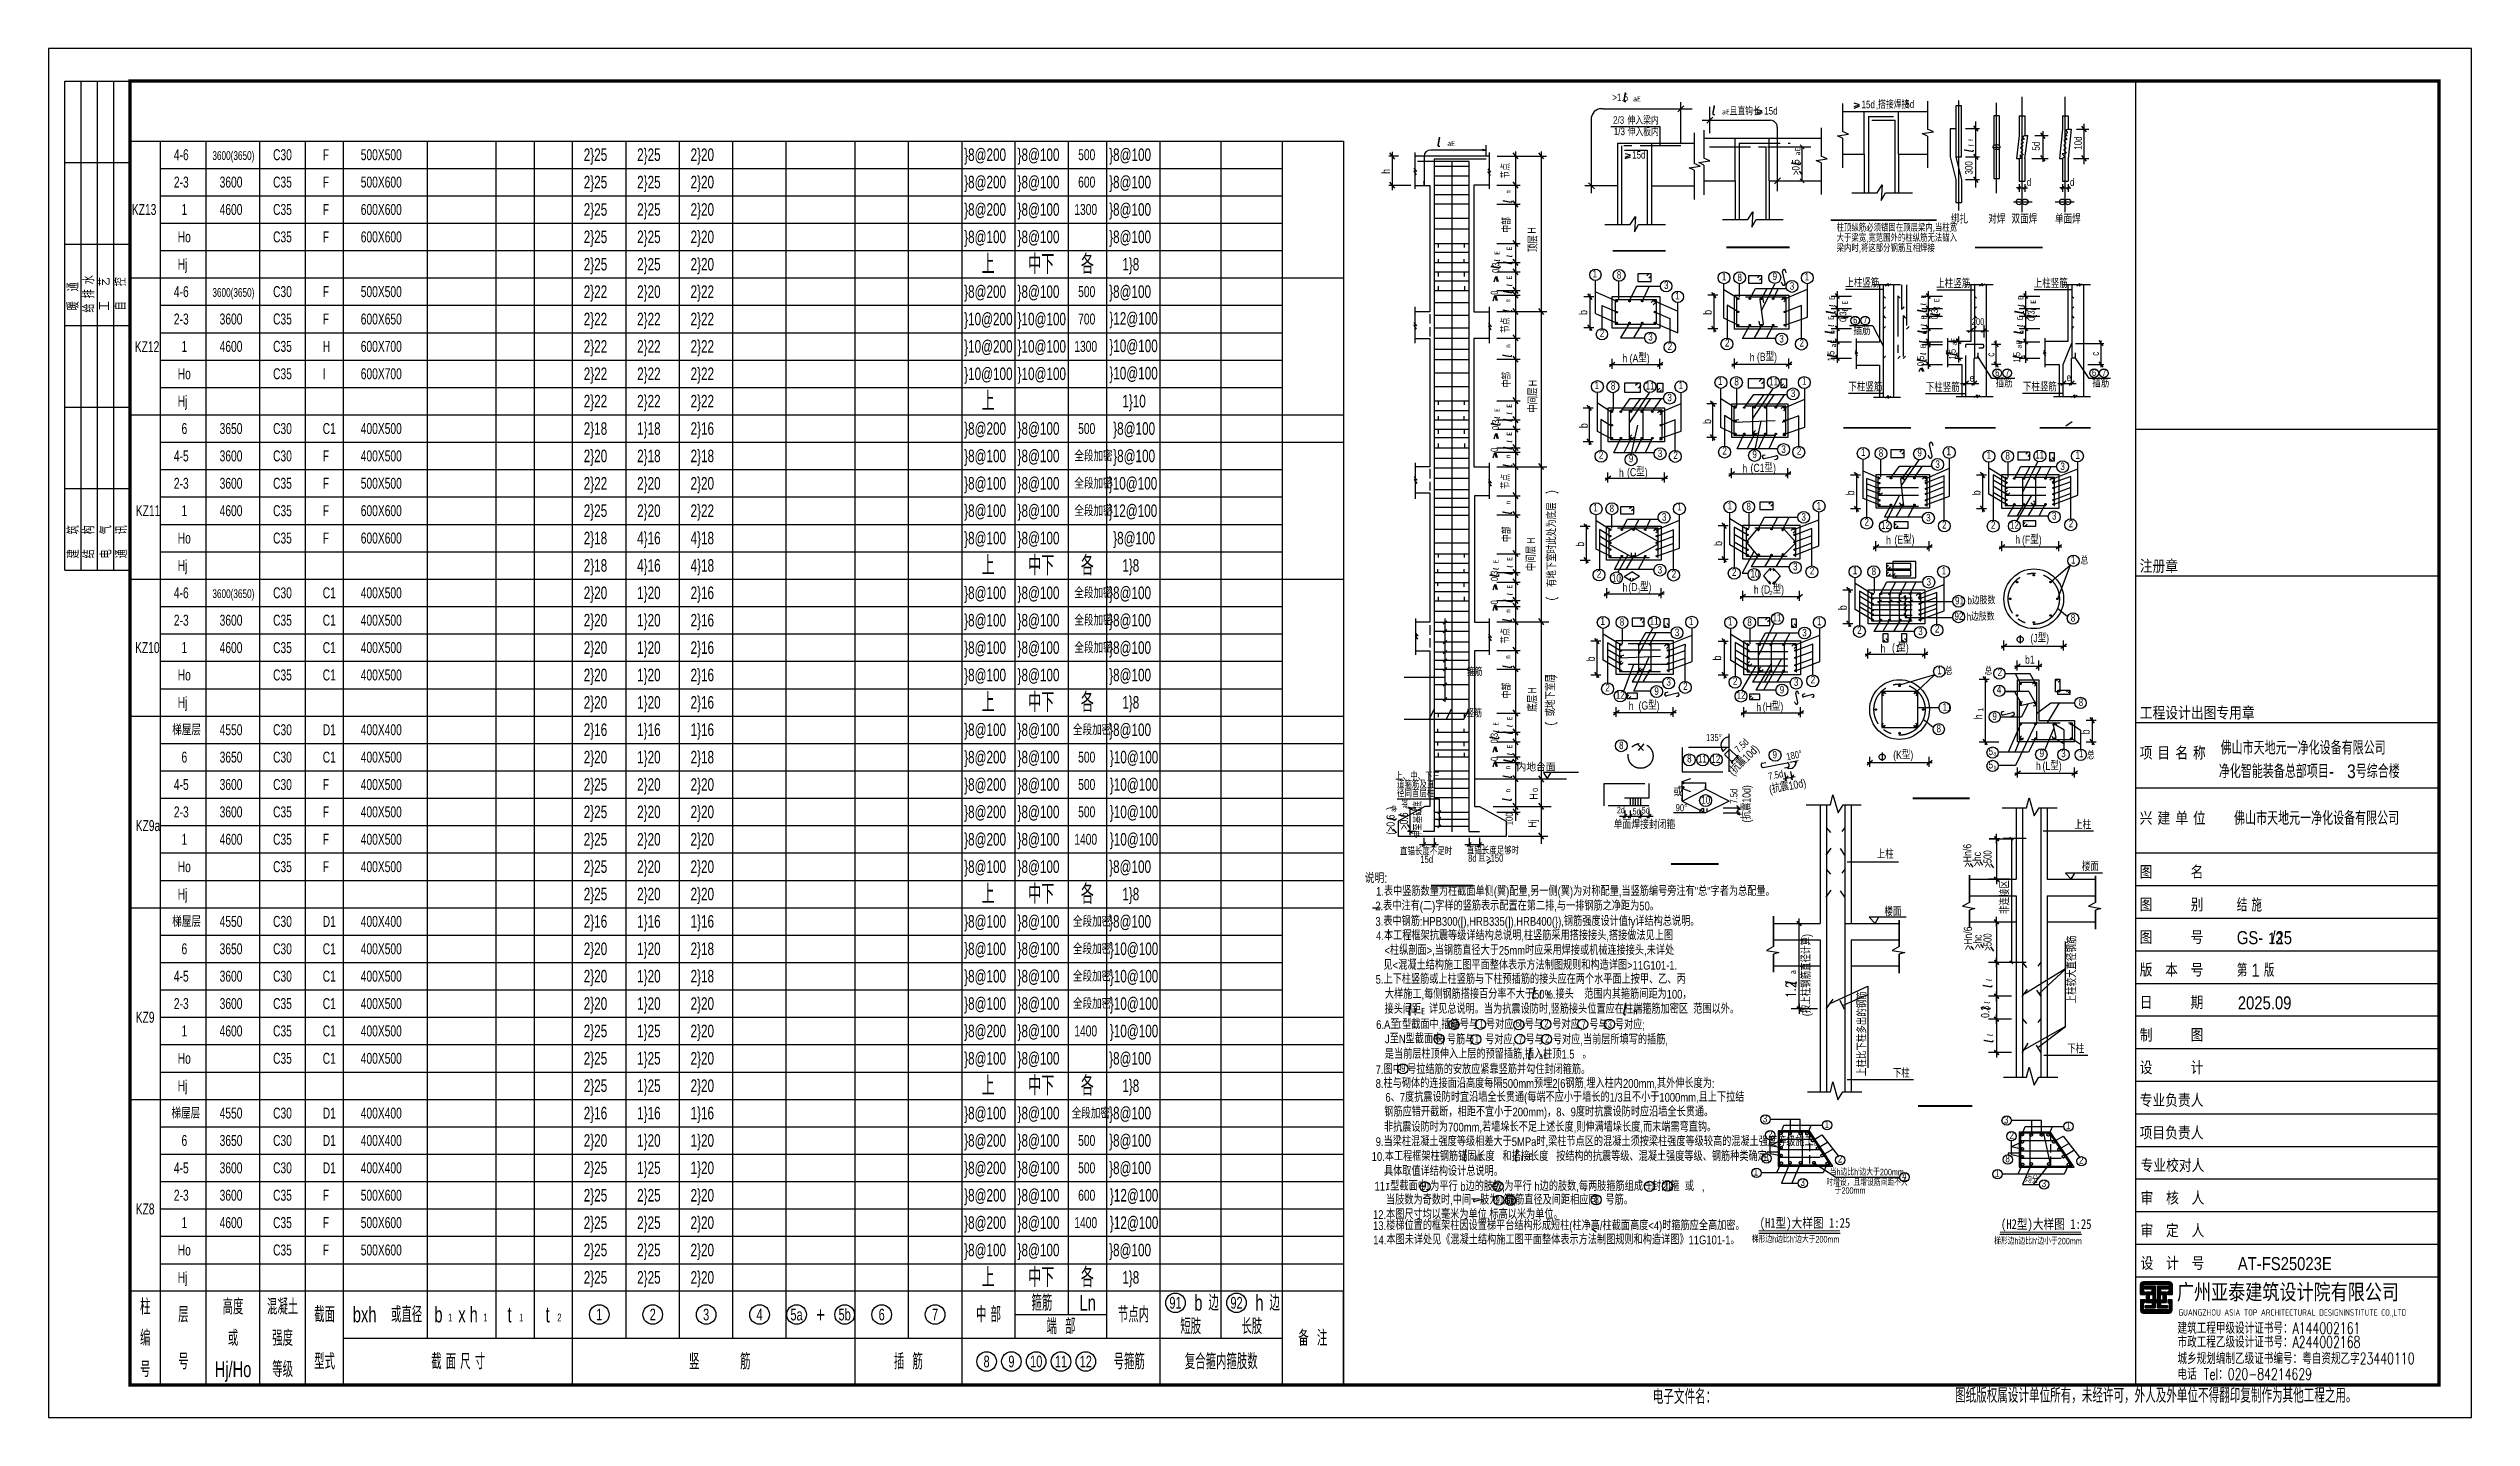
# Model space of a CAD drawing. Extents: x 299218 to 746073, y -331171 to -40619.
# Drawn here: x 385752 to 460052, y -131922 to -89922 of the extents above; entities that cross this region are included whole.
import ezdxf
from ezdxf.enums import TextEntityAlignment as Align

# ---------------------------------------------------------------- set-up
doc = ezdxf.new("R2010")
doc.units = 0
doc.header["$LTSCALE"] = 1000
doc.header["$MEASUREMENT"] = 0
doc.linetypes.add('CENTER', pattern=[2, 1.25, -0.25, 0.25, -0.25])
doc.linetypes.add('DASHED2', pattern=[0.375, 0.25, -0.125])
doc.layers.add('1', color=1, linetype='CENTER', lineweight=30)
for name, color, linetype in [('13', 4, 'Continuous'), ('14', 2, 'Continuous'), ('2', 7, 'Continuous'), ('3', 3, 'Continuous'), ('_0', 7, 'Continuous'), ('AXIS', 3, 'Continuous'), ('DIM_SYMB', 3, 'Continuous'), ('LP2', 2, 'Continuous'), ('PDIM', 3, 'Continuous'), ('PUB_DIM', 3, 'Continuous'), ('PUB_TITLE', 4, 'Continuous'), ('ZB2', 3, 'Continuous'), ('剪力墙柱其它', 1, 'Continuous'), ('柱号', 2, 'Continuous'), ('柱线', 2, 'Continuous'), ('柱表', 7, 'Continuous'), ('柱表字串', 7, 'Continuous'), ('柱边线', 6, 'Continuous')]:
    doc.layers.add(name, color=color, linetype=linetype)
doc.styles.add('-宋体', font='', dxfattribs={"width": 0.8})
doc.styles.add('_HZTXT', font='gs_txt.shx', dxfattribs={"width": 0.8, "bigfont": 'gs_hztxt.shx'})
doc.styles.add('dim_font', font='SIMPLEX.shx', dxfattribs={"width": 0.8})
doc.styles.add('GS_Rein', font='GS_TXT.shx', dxfattribs={"width": 0.7, "bigfont": 'GS_HZTXT.shx'})
doc.styles.add('HT', font='')
doc.styles.add('HZ', font='simplex.shx', dxfattribs={"width": 0.8, "bigfont": 'hztxt.shx'})
doc.styles.add('HZTXT', font='txt.shx', dxfattribs={"bigfont": 'hztxt.shx'})
doc.styles.add('hztxt0', font='romans.shx', dxfattribs={"bigfont": 'gbcbig0.shx'})
doc.styles.add('ST1', font='txt_____.ttf', dxfattribs={"width": 0.85})
doc.styles.get("Standard").update_dxf_attribs({"font": 'gbenor.shx', "bigfont": 'gbcbig.shx'})
doc.styles.add('WMF-宋体0', font='')
doc.styles.add('宋体', font='')
doc.styles.get('-宋体').set_extended_font_data('SimSun')
doc.styles.get('HT').set_extended_font_data('SimHei')
doc.styles.get('WMF-宋体0').set_extended_font_data('SimSun')
doc.styles.get('宋体').set_extended_font_data('SimSun')
doc.dimstyles.new('DIMA', dxfattribs={"dimtxt": 300, "dimasz": 1, "dimexe": 250, "dimexo": 300, "dimgap": 150, "dimtad": 1, "dimdec": 0, "dimzin": 0, "dimdsep": 46, "dimtxsty": 'dim_font', "dimblk": '_DIMX', "dimblk1": 'ARCHTICK', "dimblk2": 'ARCHTICK', "dimcen": 0.9, "dimse1": 1, "dimclrt": 7, "dimadec": 0, "dimazin": 0, "dimtfac": 1, "dimtdec": 0, "dimtix": 1, "dimtmove": 2, "dimatfit": 3, "dimldrblk": '_DIMX', "dimfxl": 1, "dimtolj": 1, "dimtzin": 0, "dimarcsym": 0})

msp = doc.modelspace()

# ---------------------------------------------------------------- texts
at = {"color": 7, "style": '-宋体', "width": 0.8}
for s, height, rotation, p in [('ι', 218.9, 80, (444769.2, -92946)), ('E', 120, 90, (444755.3, -92768.5)), ('ι', 400, 80, (444771.3, -93145)), ('n', 160, 90, (430588.7, -94375.3)), ('ι', 400, 80, (430625.9, -94704.4)), ('ι', 400, 80, (430619.3, -98058.2)), ('n', 160, 90, (430580.8, -97718.5)), ('ι', 400, 80, (430610.7, -99440.1)), ('n', 160, 90, (430580.8, -99105.2)), ('n', 160, 90, (430580.8, -102485.4)), ('ι', 400, 80, (430623.1, -102806.9)), ('n', 160, 90, (430580.8, -103910.1)), ('ι', 400, 80, (430613.4, -104252.6)), ('ι', 400, 80, (430609.6, -107549.5)), ('n', 160, 90, (430580.8, -107230.1)), ('ι', 400, 80, (430613.4, -108978.5)), ('n', 160, 90, (430574.9, -108645.1)), ('n', 160, 90, (430574.9, -112035.5)), ('ι', 400, 80, (430605.5, -113053.3)), ('ι', 400, 80, (430620.3, -112350)), ('n', 160, 90, (430574.9, -112743.3)), ('ι', 400, 80, (427071.9, -113648.8)), ('ab', 160, 90, (427060.6, -113348.7)), ('ι', 400, 80, (427426.2, -113545.2)), ('abE', 160, 90, (427414.9, -113245.1)), ('ι', 500, 350, (431184.4, -119063.5)), ('ι', 300, 350, (431438.8, -119054.6)), ('ι', 480, 80, (439340, -118688, 14903.9)), ('a', 192, 90, (439335.8, -118323.9, 14903.9)), ('ι', 400, 80, (445341.7, -118775.3)), ('ι', 240, 80, (445330.6, -118551.9)), ('ι', 500, 350, (427385.6, -119569.7)), ('ι', 300, 350, (427602, -119565.2)), ('ι', 500, 350, (433975.8, -119562.1)), ('ι', 400, 80, (445284.1, -119456.3)), ('ι', 240, 80, (445268.5, -119244.8)), ('ι', 400, 80, (445373.2, -120460.1)), ('ι', 240, 80, (445362.4, -120241.3)), ('ι', 500, 350, (431060.9, -120928.4, 5232.6)), ('ι', 500, 350, (429079.1, -124042.2, 5232.6)), ('ι', 500, 350, (430647.1, -124042.2, 5232.6)), ('ι', 300, 350, (430877.7, -124019.8, -5232.6))]:
    msp.add_text(s, height=height, rotation=rotation, dxfattribs=at).set_placement(p)
at = {"color": 7, "style": 'WMF-宋体0'}
for s, height, rotation, p in [('n', 150, 90, (440513.8, -98688)), ('n', 150, 90, (443328.7, -98699.3)), ('n', 150, 90, (446319.5, -98686)), ('ι', 350, 80, (440536.9, -99005.4)), ('ι', 350, 80, (443351.8, -99016.7)), ('ι', 350, 80, (446342.6, -99003.4))]:
    msp.add_text(s, height=height, rotation=rotation, dxfattribs=at).set_placement(p)
at = {"color": 7, "style": '-宋体', "width": 0.8}
for s, height, p in [('I', 210, (442384.5, -108434.2)), ('E', 200, (431701.2, -119059.1)), ('E', 200, (427842.1, -119554.4)), ('n', 200, (434347.3, -119555.4)), ('I', 210, (427124.5, -119979.3)), ('a', 200, (431448.2, -120924, 5232.6)), ('E', 200, (431597.4, -120924, 5232.6)), ('a', 200, (429462.8, -124037.8, 5232.6)), ('E', 200, (429614.4, -124037.8, 5232.6)), ('E', 200, (431132.1, -124020.5)), ('I', 210, (426758, -124940.3))]:
    msp.add_text(s, height=height, dxfattribs=at).set_placement(p)
at = {"layer": '1', "color": 6, "style": 'GS_Rein', "width": 0.8}
msp.add_text('100', height=220, rotation=90, dxfattribs=at).set_placement((430654.2, -113751.8, -12419.9))
at = {"layer": '13', "color": 2, "style": '_HZTXT', "width": 0.85}
msp.add_text('13', height=350, dxfattribs=at).set_placement((453817.1, -117393.6))
at = {"layer": '2', "color": 2, "ltscale": 15}
for s, height, rotation, style, width, p in [('5d', 230, 90, 'GS_Rein', 0.8, (446811.4, -93058.2, -5232.6)), ('10d', 230, 90, 'GS_Rein', 0.8, (448101.8, -93031.4, -5232.6)), ('300', 230, 90, 'GS_Rein', 0.8, (444751, -93791.1, -5232.6)), (')', 245.8, 90, 'ST1', 0.8, (431962.7, -103590.5, -12419.9)), ('(', 245.8, 90, 'ST1', 0.8, (431962.7, -106856.7, -12419.9)), ('(         )', 245.81, 90, 'ST1', 0.8, (431933.7, -110695.5, -12419.9)), ('1', 157, 90, 'GS_Rein', 0.8, (445078.2, -110264.9, -5232.6)), ('7.5d', 220, 45, 'GS_Rein', 0.8, (437585.4, -111547, -5232.6)), ('7.5d', 220, 11.46284, 'GS_Rein', 0.8, (438513.2, -112364.8, -5232.6)), ('180%%d', 220, 11.46284, 'GS_Rein', 0.8, (439066, -111759.9, -5232.6)), ('o', 200, 90, 'GS_Rein', 0.7, (431420.7, -112728.4, -12419.9)), ('7.5d', 220, 90, 'GS_Rein', 0.8, (437541, -113089.2, -5232.6)), ('(抗震10d)', 250, 11.16, 'GS_Rein', 0.8, (438540.2, -112788.5, -5232.6))]:
    msp.add_text(s, height=height, rotation=rotation, dxfattribs=dict(at, style=style, width=width)).set_placement(p)
at = {"layer": '2', "color": 2, "ltscale": 15, "style": 'GS_Rein', "width": 0.8}
for s, height, rotation, p in [('节点', 230, 90, (430558.2, -93674.5)), ('h', 250, 90, (426888, -93694.6, -12419.9)), ('中部', 230, 90, (430591.1, -95333.2, -12419.9)), ('H', 250, 90, (431357.3, -95505.3, -12419.9)), ('顶层', 250, 90, (431407.4, -95909.9, -12419.9)), ('0.3 ', 216.31, 90, (430236.8, -96614.8, -12419.9)), ('0', 216.3, 90, (430193.2, -97415.4, -12419.9)), ('b', 250, 90, (432935.7, -98022.5, -10465.2)), ('b', 250, 90, (436748.7, -98017.8, -5232.6)), ('0.3 ', 210, 90, (440882.3, -98119.1, -12419.9)), ('0.3 ', 210, 90, (443688.2, -98042, -12419.9)), ('0.3 ', 210, 90, (446655, -98088.7, -12419.9)), ('节点', 230, 90, (430558.2, -98412.8)), ('c', 230, 90, (445416.4, -99317.2, -12419.9)), ('c', 230, 90, (448622.5, -99288.1, -12419.9)), ('中部', 230, 90, (430591.1, -100082.2, -12419.9)), ('H', 250, 90, (431388.3, -100188.5, -12419.9)), ('中间层', 250, 90, (431404, -100708.2, -12419.9)), ('0.3 ', 216.31, 90, (430230.6, -101435.8, -12419.9)), ('b', 250, 90, (432949.4, -101495.6, -10465.2)), ('b', 250, 90, (436735.7, -101366.2, -10465.2)), ('0', 216.3, 90, (430193.2, -102234.3, -12419.9)), ('节点', 230, 90, (430558.2, -103203.3)), ('b', 250, 90, (441126.2, -103556.2, -5232.6)), ('b', 250, 90, (444994.2, -103553.5, -5232.6)), ('中部', 230, 90, (430591.1, -104822.7, -12419.9)), ('有地下室时此处为底层', 250, 90, (431981.9, -105147.2, -12419.9)), ('中间层', 250, 90, (431350.6, -105567.6, -12419.9)), ('H', 250, 90, (431336.2, -105020.8, -12419.9)), ('b', 250, 90, (432841.3, -105133.8)), ('b', 250, 90, (437072.9, -105108.3)), ('0.3 ', 216.31, 90, (430195.8, -106071.8, -12419.9)), ('0', 216.3, 90, (430193.2, -106913.2, -12419.9)), ('b', 250, 90, (440893, -107078.7, -5232.6)), ('节点', 230, 90, (430558.2, -107941.3)), ('b', 250, 90, (433167.5, -108650.9, -7848.9)), ('b', 250, 90, (437040.7, -108622, -2616.3)), ('中部', 230, 90, (430591.1, -109618, -12419.9)), ('底层', 250, 90, (431393.9, -110009.7, -12419.9)), ('H', 250, 90, (431369.9, -109615.3, -12419.9)), ('或地下室层', 250, 90, (431945.3, -109763.6, -12419.9)), ('h', 250, 90, (445052.8, -110425.6, -5232.6)), ('0.3 ', 216.31, 90, (430193.2, -111049.8, -12419.9)), ('(抗震10d)', 250, 45, (437821.6, -111842.9)), ('b', 250, 90, (448339.4, -110889.2, -5232.6)), ('0', 216.3, 90, (430193.2, -111714.9, -12419.9)), ('H', 250, 90, (431420.7, -112867.5, -12419.9)), ('(抗震10d)', 250, 90, (437944.1, -113096.3)), ('(>0.6  )', 250, 90, (427029.5, -113613.8, -12419.9)), ('>0.6', 250, 90, (427436.8, -113622.3, -12419.9)), ('伸至基础底', 220, 90, (427860.4, -113576, -12419.9)), ('Hj', 250, 90, (431378.9, -113697.5, -12419.9))]:
    msp.add_text(s, height=height, rotation=rotation, dxfattribs=at).set_placement(p, align=Align.CENTER)
at = {"layer": '2', "color": 2, "ltscale": 15, "width": 0.8}
for s, height, style, p in [('d', 230, 'GS_Rein', (446412.1, -94137.1, -5232.6)), ('d', 230, 'GS_Rein', (447737.7, -94137.1, -5232.6)), ('上柱竖筋', 250, 'GS_Rein', (440851, -97251, -10465.2)), ('上柱竖筋', 250, 'GS_Rein', (443640.2, -97270.1, -10465.2)), ('上柱竖筋', 250, 'GS_Rein', (446628.9, -97264.1, -10465.2)), ('插筋', 250, 'GS_Rein', (441099.5, -98706.1, -10465.2)), ('200', 210, 'GS_Rein', (444727, -98409.3)), ('h', 250, 'GS_Rein', (434013.4, -99551.7, -10465.2)), ('(A型)', 250, 'GS_Rein', (434234.3, -99551.7, -10465.2)), ('h', 250, 'GS_Rein', (437919.1, -99525.3, -5232.6)), ('(B型)', 250, 'GS_Rein', (438138.5, -99506.8, -10465.2)), ('下柱竖筋', 250, 'GS_Rein', (440946.2, -100439.7, -10465.2)), ('下柱竖筋', 250, 'GS_Rein', (443318.2, -100454.2, -10465.2)), ('e', 230, 'GS_Rein', (444661.6, -100145.4)), ('插筋', 250, 'GS_Rein', (445456.9, -100318.9, -10465.2)), ('下柱竖筋', 250, 'GS_Rein', (446295.6, -100439, -10465.2)), ('e', 230, 'GS_Rein', (447635.2, -100129.2)), ('插筋', 250, 'GS_Rein', (448423.2, -100318.9, -10465.2)), ('h', 250, 'GS_Rein', (433907, -103064.6, -10465.2)), ('(C型)', 250, 'GS_Rein', (434155.5, -103044, -10465.2)), ('h', 250, 'GS_Rein', (437693.3, -102935.2, -10465.2)), ('(C1型)', 250, 'GS_Rein', (437941.9, -102914.6, -10465.2)), ('h', 250, 'GS_Rein', (442097.6, -105134.2, -5232.6)), ('(E型)', 250, 'GS_Rein', (442354.5, -105116.1, -10465.2)), ('h', 250, 'GS_Rein', (446059.7, -105112.3, -5232.6)), ('(F型)', 250, 'GS_Rein', (446268.6, -105117.2, -10465.2)), ('10', 230, 'GS_Rein', (437942.5, -106153.5)), ('h', 250, 'GS_Rein', (434016.4, -106581.5)), ('(D 型)', 250, 'GS_Rein', (434197.3, -106569.5, -5232.6)), ('1', 130.8, 'GS_Rein', (434474.4, -106610.4)), ('h', 250, 'GS_Rein', (438045.1, -106652)), ('(D 型)', 250, 'GS_Rein', (438265.1, -106646.1)), ('2', 130.8, 'GS_Rein', (438522.3, -106691.9, 5232.6)), ('91', 230, 'GS_Rein', (444214.1, -106976, -5232.6)), ('b边肢数', 230, 'GS_Rein', (444594.1, -106971.2, -5232.6)), ('92', 230, 'GS_Rein', (444196.5, -107453.4, -5232.6)), ('h边肢数', 230, 'GS_Rein', (444569.8, -107471.7, -5232.6)), ('h', 250, 'GS_Rein', (441929, -108455.4, -5232.6)), ('( 型)', 250, 'GS_Rein', (442282, -108422.3, -10465.2)), ('(J型)', 250, 'GS_Rein', (446525.7, -108137.7, -10465.2)), ('b1', 250, 'GS_Rein', (446359.2, -108795.9, -5232.6)), ('h', 250, 'GS_Rein', (434208.4, -110217.6, -7848.9)), ('(G型)', 250, 'GS_Rein', (434507.4, -110204.4, -10465.2)), ('(H型)', 250, 'GS_Rein', (438315.6, -110238.1, -10465.2)), ('h', 250, 'GS_Rein', (438118.7, -110257.1, -2616.3)), ('11', 230, 'GS_Rein', (443831.6, -110240.3, -5232.6)), ('135%%d', 220, 'GS_Rein', (436575.6, -111170.4, -5232.6)), ('(K型)', 250, 'GS_Rein', (442317.3, -111717.1, -10465.2)), ('上、中、下三', 220, 'GS_Rein', (427048.8, -112361.6, -12419.9)), ('a', 130.8, 'GS_Rein', (445388, -111614.9, -5232.6)), ('b', 116.3, 'GS_Rein', (445395.7, -112037.6, -5232.6)), ('h', 250, 'GS_Rein', (446694.2, -112053.4, -5232.6)), ('(L型)', 250, 'GS_Rein', (446896.4, -112054.4, -10465.2)), ('径同首层柱', 220, 'GS_Rein', (427102.7, -112891, -12419.9)), ('道箍筋及直', 220, 'GS_Rein', (427102.7, -112616.5, -12419.9)), ('单面焊接封闭箍', 250, 'HZ', (433746.8, -113864.7)), ('2d', 200, 'GS_Rein', (433844.3, -113385.4)), ('5d', 200, 'GS_Rein', (434327.1, -113424.8)), ('5d', 200, 'GS_Rein', (434605.8, -113392.4)), ('90%%d', 220, 'GS_Rein', (435646, -113322.1, -5232.6)), ('直锚长度足够时', 220, 'GS_Rein', (429244.2, -114645, -12419.9)), ('直锚长度不足时', 220, 'GS_Rein', (427192.6, -114667.8, -12419.9)), ('15d', 220, 'GS_Rein', (427815.7, -114907.8, -12419.9)), ('8d', 220, 'GS_Rein', (429283.7, -114873.8, -12419.9)), ('且', 220, 'GS_Rein', (429589.7, -114873.8, -12419.9)), ('>150', 220, 'GS_Rein', (429835, -114873.8, -12419.9))]:
    msp.add_text(s, height=height, dxfattribs=dict(at, style=style)).set_placement(p)
at = {"layer": '2', "color": 2, "ltscale": 15, "style": 'GS_Rein', "width": 0.8}
for s, height, p in [('绑扎', 252.91, (444353.6, -95290, -5232.6)), ('对焊', 252.91, (445495.5, -95290, -5232.6)), ('双面焊', 252.91, (446341.4, -95290, -5232.6)), ('单面焊', 252.91, (447674.4, -95290, -5232.6)), ('1', 230, (433165.3, -96948.7, -10465.2)), ('8', 230, (433911.8, -96986, -10465.2)), ('3', 230, (435360.1, -97299.2, -10465.2)), ('1', 230, (437129.9, -97036.6, -5232.6)), ('8', 230, (437610.8, -97061.1, -5232.6)), ('9', 230, (438686.9, -97025.8, -5232.6)), ('3', 230, (439214.6, -97324.7, -5232.6)), ('1', 230, (439669.5, -97036.8, -5232.6)), ('1', 230, (435701.4, -97622, -10465.2)), ('2', 230, (433390.9, -98774.8, -10465.2)), ('3', 230, (434874.9, -98882.2, -10465.2)), ('3', 230, (438894.8, -98943.6, -5232.6)), ('6', 210, (441153.3, -98357.8)), ('7', 210, (441462.4, -98357.8)), ('2', 230, (435471.6, -99173, -10465.2)), ('2', 230, (437230.6, -99066.8, -5232.6)), ('2', 230, (439513.5, -99069.4, -5232.6)), ('1', 230, (433229.1, -100374.1, -10465.2)), ('8', 230, (433728.9, -100389.8, -10465.2)), ('11', 230, (434862.6, -100386.1, -10465.2)), ('1', 230, (435806, -100370.5, -10465.2)), ('1', 230, (437015.5, -100244.6, -10465.2)), ('8', 230, (437515.3, -100260.4, -10465.2)), ('11', 230, (438648.9, -100256.6, -10465.2)), ('1', 230, (439592.3, -100241, -10465.2)), ('6', 210, (445510.7, -99970.6)), ('7', 210, (445819.8, -99970.6)), ('6', 210, (448477, -99970.6)), ('7', 210, (448786.1, -99970.6)), ('3', 230, (435461.6, -100745.5, -10465.2)), ('3', 230, (439248, -100616.1, -10465.2)), ('2', 230, (433359.5, -102510.2, -10465.2)), ('9', 230, (434281.2, -102616.2, -5232.6)), ('3', 230, (435169.6, -102459, -10465.2)), ('2', 230, (435644.4, -102515.3, -10465.2)), ('2', 230, (437145.9, -102380.8, -10465.2)), ('9', 230, (438067.6, -102486.8, -5232.6)), ('3', 230, (438956, -102329.6, -10465.2)), ('2', 230, (439430.8, -102385.9, -10465.2)), ('1', 230, (441397.5, -102423.6, -5232.6)), ('8', 230, (441943.5, -102448.2, -5232.6)), ('9', 230, (443128.1, -102436.4, -5232.6)), ('1', 230, (444019.5, -102400.3, -5232.6)), ('1', 230, (445250.6, -102510.8, -5232.6)), ('8', 230, (445826.4, -102534.9, -5232.6)), ('11', 230, (446810.5, -102504.1, -5232.6)), ('1', 230, (447976.3, -102511.9, -5232.6)), ('3', 230, (443680.1, -102788.6, -5232.6)), ('3', 230, (447512.4, -102854.6, -5232.6)), ('1', 230, (433191.2, -104124.8)), ('8', 230, (433690.2, -104146.3)), ('1', 230, (435764.3, -104093.9)), ('1', 230, (437310.5, -104065.6)), ('8', 230, (437886.3, -104089.7)), ('1', 230, (440036.2, -104066.7)), ('3', 230, (435294, -104410)), ('3', 230, (439572.3, -104409.4)), ('2', 230, (441505.7, -104561.6, -5232.6)), ('12', 230, (442081.5, -104661.6, -5232.6)), ('3', 230, (443396.6, -104430.2, -5232.6)), ('2', 230, (443885.8, -104649.7, -5232.6)), ('2', 230, (445384.6, -104654.5, -5232.6)), ('12', 230, (446035.1, -104655.3, -5232.6)), ('3', 230, (447255.8, -104374.8, -5232.6)), ('2', 230, (447769.2, -104611.7, -5232.6)), ('1', 230, (447835.1, -105722.6, -5232.6)), ('总', 230, (448179.2, -105750.3, -5232.6)), ('2', 230, (433298.7, -106156.6)), ('3', 230, (435162.6, -106028.9)), ('2', 230, (435592.9, -106154.7)), ('2', 230, (437444.5, -106101.1)), ('3', 230, (439315.7, -105929.6)), ('2', 230, (439829.1, -106058.3)), ('1', 230, (441147.6, -106053.9, -5232.6)), ('8', 230, (441723.5, -106078.1, -5232.6)), ('3', 230, (443409.5, -106397.8, -5232.6)), ('1', 230, (443873.3, -106055.1, -5232.6)), ('1', 230, (433409.9, -107608.2, -7848.9)), ('8', 230, (434002.8, -107632.3, -7848.9)), ('11', 230, (434986.9, -107601.5, -7848.9)), ('3', 230, (435688.8, -107952, -7848.9)), ('1', 230, (436123.6, -107610.9, -7848.9)), ('1', 230, (437320.2, -107621.7, -2616.3)), ('8', 230, (437913.1, -107637.3, -2616.3)), ('11', 230, (438754, -107501.3, -2616.3)), ('3', 230, (439599.2, -107957, -2616.3)), ('1', 230, (440049.4, -107614.3, -2616.3)), ('2', 230, (441281.6, -107883.2, -5232.6)), ('3', 230, (443152.8, -107918, -5232.6)), ('2', 230, (443666.3, -107840.5, -5232.6)), ('8', 230, (447830.9, -107504, -5232.6)), ('箍筋                                                        ', 230, (431401.4, -109167.2)), ('2', 230, (437471.3, -109442.5, -2616.3)), ('2', 230, (439856, -109399.7, -2616.3)), ('1', 230, (443736.3, -109117.8, -5232.6)), ('总', 230, (444019.1, -109143.3, -5232.6)), ('总', 230, (445237.6, -109143.3, -5232.6)), ('2', 230, (445587.5, -109174.5, -5232.6)), ('2', 230, (433561, -109643.7, -7848.9)), ('12', 230, (433948.6, -109868.7, -7848.9)), ('9', 230, (435062.7, -109750.8, -7848.9)), ('3', 230, (435432.2, -109472.2, -7848.9)), ('2', 230, (435945.6, -109600.9, -7848.9)), ('12', 230, (437652.5, -109873.6, -2616.3)), ('9', 230, (438908, -109706.3, -2616.3)), ('3', 230, (439342.5, -109477.2, -2616.3)), ('4', 230, (445567.1, -109703.7, -5232.6)), ('8', 230, (448074.5, -110095.6, -5232.6)), ('竖筋                                                        ', 230, (431384.5, -110434.8)), ('8', 230, (443714.1, -110902.1, -5232.6)), ('9', 230, (445428.5, -110524, -5232.6)), ('8', 230, (433980.4, -111416.6, -5232.6)), ('5', 230, (445310.3, -111600.5, -5232.6)), ('9', 230, (446874.8, -111659.3, -5232.6)), ('3', 230, (447536.8, -111664, -5232.6)), ('1', 230, (448083.2, -111667.8, -5232.6)), ('8', 230, (436067.1, -111826.5, -5232.6)), ('11', 230, (436466.1, -111830, -5232.6)), ('12', 230, (436879.1, -111838.4, -5232.6)), ('9', 230, (438685.5, -111701.5, -5232.6)), ('5', 230, (445310.3, -112009.7, -5232.6)), ('总', 230, (448378.8, -111726.7, -5232.6)), ('10', 230, (436569.4, -113092.7, -5232.6)), ('3', 230, (438387.5, -122864, 6279.1)), ('2', 230, (438553.5, -123339.1)), ('1', 230, (440286.8, -123039.6, 6279.1)), ('3', 230, (445785.1, -122901.3)), ('2', 230, (445951, -123376.4, -6279.1)), ('1', 230, (447684.4, -123076.9)), ('8', 230, (438429, -124055.6, 6279.1)), ('2', 230, (440687.6, -124100.3, 6279.1)), ('8', 230, (445826.6, -124092.9)), ('2', 230, (448085.1, -124137.7)), ('1', 230, (438105.1, -124497.6, 6279.1)), ('3', 230, (439541.1, -124815.8, 6279.1)), ("当h边比h'边大于200mm", 200, (441510.1, -124491.6, 6279.1)), ('时增设，且增设筋间距不大', 200, (441515, -124810.8, 6279.1)), ('4', 230, (442658.9, -124629.2, 6279.1)), ('1', 230, (445502.7, -124534.9)), ('均分', 200, (446568.2, -124726.1)), ('3', 230, (446938.7, -124853.2)), ('于200mm', 200, (440996.9, -125055.8, 6279.1)), ("梯形边h边比h'边大于200mm", 200, (439326.5, -126553.9, 6279.1)), ("梯形边h边比h'边小于200mm", 200, (446756.9, -126609.2))]:
    msp.add_text(s, height=height, dxfattribs=at).set_placement(p, align=Align.CENTER)
msp.add_text('10', height=230, dxfattribs=at).set_placement((433830.3, -106165.6), align=Align.MIDDLE)
at = {"layer": '2', "color": 2, "ltscale": 15, "style": 'HZ'}
for s, height, p in [('内地台面                                                    ', 230, (435466.3, -112098.8, -12419.9)), ('或          ', 252.909, (436592.1, -112863.2, -5232.6))]:
    msp.add_text(s, height=height, dxfattribs=at).set_placement(p, align=Align.CENTER)
at = {"layer": '2', "style": 'GS_Rein', "width": 0.8}
for s, p in [('上柱', (448128.2, -113870.6)), ('上柱', (442073.9, -114773.9)), ('楼面', (448365.6, -115150.8)), ('楼面', (442309.6, -116534.9)), ('下柱', (447915.5, -120743.4)), ('下柱', (442566.2, -121494.1))]:
    msp.add_text(s, height=250, dxfattribs=at).set_placement(p, align=Align.CENTER)
for s, height, p in [('>Hn/6', 250, (444714.4, -114683.7)), ('>hc', 250, (445010.7, -114791.1)), ('非连接区', 250, (445870.3, -115955.5)), ('>Hn/6', 250, (444733.7, -117216.9)), ('>hc', 250, (445030, -117324.3)), ('(按上柱钢筋直径计算)', 250, (439781.4, -118349.3)), ('上柱较大直径钢筋', 250, (447929.1, -118175.9)), ('上柱比下柱多出的钢筋', 250, (441491.6, -120144.7)), ('0.3', 250.14, (445263.8, -119476.8))]:
    msp.add_text(s, height=height, rotation=90, dxfattribs=at).set_placement(p, align=Align.CENTER)
at = {"layer": '3', "color": 2, "style": 'GS_Rein', "width": 0.8}
for s, p in [('>1.5 ', (433704.2, -91537.2, -2616.3)), ('2/3', (433727.2, -92233.2, -2616.3)), ('15d', (438361.7, -91952, -2616.3)), ('15d', (441345.4, -91756.2, -2616.3)), ('5d', (442689.8, -91746.9, -2616.3)), ('1/3', (433750.2, -92581.8, -2616.3)), ('15d', (434311.5, -93300.3, -2616.3))]:
    msp.add_text(s, height=230, dxfattribs=at).set_placement(p)
msp.add_text('>0.5', height=230, rotation=90, dxfattribs=at).set_placement((439445.5, -93811.6, -2616.3))
at = {"layer": 'PUB_DIM', "color": 7, "style": 'dim_font', "width": 0.8}
msp.add_text('1.2', height=300, rotation=90, dxfattribs=at).set_placement((439330.6, -119055.4))
at = {"layer": 'ZB2', "style": 'GS_Rein'}
for s, height, width, p in [('伸入梁内', 230, 0.8, (434171.3, -92253.5, -2616.3)), ('且直钩长', 230, 0.8, (437300.1, -91970.5, -2616.3)), (',搭接焊接', 230, 0.8, (441787.7, -91765.1, -2616.3)), ('伸入板内', 230, 0.8, (434174.8, -92610.2, -2616.3)), ('柱顶纵筋必须锚固在顶层梁内,当柱宽', 218.025, 0.8, (440583.1, -95537.2, -2616.3)), ('大于梁宽,宽范围外的柱纵筋无法锚入', 218.025, 0.8, (440583.1, -95850.3, -2616.3)), ('梁内时,将这部分钢筋互相焊接', 218.025, 0.8, (440583.1, -96163.4, -2616.3)), ('1.表中竖筋数量为柱截面单侧(翼)配量,另一侧(翼)为对称配量,当竖筋编号旁注有"总"字者为总配量。', 270, 0.8, (426460.7, -115914.9)), ('2.表中注有(二)字样的竖筋表示配置在第二排,与一排钢筋之净距为50。', 270, 0.8, (426437.4, -116364.2)), ('3.表中钢筋:HPB300([),HRB335(]),HRB400(}),钢筋强度设计值fy详结构总说明。', 270, 0.8, (426441.9, -116836.6)), ('4.本工程框架抗震等级详结构总说明,柱竖筋采用搭接接头,搭接做法见上图', 270, 0.8, (426461.4, -117275)), ('见<混凝土结构施工图平面整体表示方法制图规则和构造详图>11G101-1.', 270, 0.8, (426689.4, -118181.8, -5232.6)), ('<柱纵剖面>,当钢筋直径大于25mm时应采用焊接或机械连接接头,未详处', 270, 0.8, (426719.7, -117726, -5232.6)), ('5.上下柱竖筋或上柱竖筋与下柱预插筋的接头应在两个水平面上按甲、乙、丙', 270, 0.8, (426448.1, -118614.4, -5232.6)), ('大样施工,每侧钢筋搭接百分率不大于50%%%.接头    范围内其箍筋间距为100，', 270, 0.8, (426731.2, -119071.7, -5232.6)), ('接头间距   详见总说明。当为抗震设防时,竖筋接头位置应在柱端箍筋加密区  范围以外。', 270, 0.8, (426720.3, -119529.3, -5232.6)), ('6.A至 型截面中,插筋 ', 270, 0.8, (426464.1, -120002.2)), ('J至N型截面中,', 270, 0.8, (426733.9, -120441.5)), ('6a', 240, 0.7, (428295, -120391.3)), ('号筋与 ', 270, 0.8, (428632.3, -120468.7)), ('6a', 240, 0.7, (428739.5, -119957)), ('号与   号对应,', 270, 0.8, (429027.5, -120002.2)), ('1', 240, 0.7, (429489.8, -120425.7)), ('1', 240, 0.7, (429631.7, -119962.9)), ('号对应,', 270, 0.8, (429805.3, -120468.7)), ('6b', 240, 0.7, (430744.6, -119949.7)), ('7', 240, 0.7, (430826.6, -120445)), ('号与   ', 270, 0.8, (431020.4, -120002.2)), ('号与 ', 270, 0.8, (431041.2, -120468.7)), ('2', 240, 0.7, (431623.1, -119955.1)), ('2', 240, 0.7, (431641.4, -120419)), ('号对应,', 270, 0.8, (431863.3, -120002.2)), ('号对应,当前层所填写的插筋,', 270, 0.8, (431881.9, -120468.7)), ('7', 240, 0.7, (432761.2, -119985.7)), ('号与 ', 270, 0.8, (432998.3, -120007.8)), ('3', 240, 0.7, (433561.9, -119965.9)), ('号对应;', 270, 0.8, (433782.3, -120007.8)), ('7.图中  号拉结筋的安放应紧靠竖筋并勾住封闭箍筋。', 270, 0.8, (426449.1, -121383.7, -5232.6)), ('是当前层柱顶伸入上层的预留插筋,插入柱顶1.5   。', 270, 0.8, (426730.3, -120910.8)), ('9', 240, 0.7, (427229.8, -121323.6, -5232.6)), ('8.柱与砌体的连接面沿高度每隔500mm预埋2[6钢筋,埋入柱内200mm,其外伸长度为:', 270, 0.8, (426448.6, -121809.1, -5232.6)), ('钢筋应错开截断，相距不宜小于200mm)，8、9度时抗震设防时应沿墙全长贯通。', 270, 0.8, (426713.9, -122683.8, -2616.3)), ('6、7度抗震设防时宜沿墙全长贯通(每端不应小于墙长的1/3且不小于1000mm,且上下拉结', 270, 0.8, (426746.5, -122233.8, -2616.3)), ('9.当梁柱混凝土强度等级相差大于5MPa时,梁柱节点区的混凝土须按梁柱强度等级较高的混凝土强度等级施工。', 270, 0.8, (426449.5, -123594.1, -5232.6)), ('非抗震设防时为700mm,若墙垛长不足上述长度,则伸满墙垛长度,而末端需弯直钩。', 270, 0.8, (426701.8, -123150.2, -2616.3)), ('10.本工程框架柱钢筋锚固长度   和搭接长度   按结构的抗震等级、混凝土强度等级、钢筋种类确定,', 270, 0.8, (426327, -124048.7, -2616.3)), ('具体取值详结构设计总说明。', 270, 0.8, (426701.8, -124504.6, -2616.3)), ('12.本图尺寸均以毫米为单位,标高以米为单位。', 270, 0.8, (426366.2, -125830.7, -5232.6)), ('13.楼梯位置的框架柱因设置梯平台结构形成短柱(柱净高/柱截面高度<4)时箍筋应全高加密。', 270, 0.8, (426369.4, -126170, -5232.6)), ('14.本图未详处见《混凝土结构施工图平面整体表示方法制图规则和构造详图》11G101-1。', 270, 0.8, (426374.5, -126608))]:
    msp.add_text(s, height=height, dxfattribs=dict(at, width=width)).set_placement(p)
at = {"layer": 'ZB2', "color": 6, "style": 'GS_Rein'}
for s, height, width, p in [('说明:', 300, 0.8, (426112.2, -115523.6, -5232.6)), ('11. 型截面中  ', 270, 0.8, (426413.7, -124957.6, -5232.6)), ('91', 240, 0.7, (427860.1, -124939.5, -5232.6)), ('为平行 b边的肢数,', 270, 0.8, (428121.4, -124969.4, -5232.6)), ('92', 240, 0.7, (430075.3, -124923.5, -5232.6)), ('为平行 h边的肢数,每两肢箍筋组成一封闭箍  或   ,', 270, 0.8, (430393, -124965.3, -5232.6)), ('11', 240, 0.7, (434758.4, -124923.3, -5232.6)), ('12', 240, 0.7, (435315.4, -124921.7, -5232.6)), ('当肢数为奇数时,中间一肢为  筋,', 270, 0.8, (426764.6, -125385.6, -5232.6)), ('91', 240, 0.7, (430125.2, -125356.4, -5232.6)), ('     箍筋直径及间距相应同   号筋。', 270, 0.8, (430043.3, -125385.6, -5232.6)), ('92', 240, 0.7, (430461.3, -125359.2, -5232.6)), ('8', 240, 0.7, (433162.7, -125350.4))]:
    msp.add_text(s, height=height, dxfattribs=dict(at, width=width)).set_placement(p)
at = {"layer": '柱号', "style": '-宋体', "width": 0.8}
for s, p in [('(H1型)大样图 1:25', (438222.8, -126099.9, 6279.1)), ('(H2型)大样图 1:25', (445620.3, -126137.2))]:
    msp.add_text(s, height=300, dxfattribs=at).set_placement(p)
at = {"layer": '柱线', "style": 'GS_Rein', "width": 0.7}
for s, height, p in [('4-6', 336, (389596.8, -93350.2)), ('3600(3650)', 268.8, (390778.3, -93342.3)), ('C30', 336, (392638.8, -93350.2)), ('F', 336, (394161, -93350.2)), ('500X500', 336, (395327.4, -93350.2)), ('2}25', 384, (402165, -93374.2)), ('2}25', 384, (403803, -93374.2)), ('2}20', 384, (405441, -93374.2)), ('}8@200', 384, (413830.2, -93374.2)), ('}8@100', 384, (415468.2, -93374.2)), ('500', 336, (417325.8, -93350.2)), ('}8@100', 384, (418276.2, -93374.2)), ('2-3', 336, (389596.8, -94190.2)), ('3600', 336, (391000.2, -94190.2)), ('C35', 336, (392638.8, -94190.2)), ('F', 336, (394161, -94190.2)), ('500X600', 336, (395327.4, -94190.2)), ('2}25', 384, (402165, -94214.2)), ('2}25', 384, (403803, -94214.2)), ('2}20', 384, (405441, -94214.2)), ('}8@200', 384, (413830.2, -94214.2)), ('}8@100', 384, (415468.2, -94214.2)), ('600', 336, (417325.8, -94190.2)), ('}8@100', 384, (418276.2, -94214.2)), ('KZ13', 336, (388309.2, -95030.2)), ('1', 336, (389832, -95030.2)), ('4600', 336, (391000.2, -95030.2)), ('C35', 336, (392638.8, -95030.2)), ('F', 336, (394161, -95030.2)), ('600X600', 336, (395327.4, -95030.2)), ('2}25', 384, (402165, -95054.2)), ('2}25', 384, (403803, -95054.2)), ('2}20', 384, (405441, -95054.2)), ('}8@200', 384, (413830.2, -95054.2)), ('}8@100', 384, (415468.2, -95054.2)), ('1300', 336, (417208.2, -95030.2)), ('}8@100', 384, (418276.2, -95054.2)), ('Ho', 336, (389714.4, -95870.2)), ('C35', 336, (392638.8, -95870.2)), ('F', 336, (394161, -95870.2)), ('600X600', 336, (395327.4, -95870.2)), ('2}25', 384, (402165, -95894.2)), ('2}25', 384, (403803, -95894.2)), ('2}20', 384, (405441, -95894.2)), ('}8@100', 384, (413830.2, -95894.2)), ('}8@100', 384, (415468.2, -95894.2)), ('}8@100', 384, (418276.2, -95894.2)), ('Hj', 336, (389714.4, -96710.2)), ('2}25', 384, (402165, -96734.2)), ('2}25', 384, (403803, -96734.2)), ('2}20', 384, (405441, -96734.2)), ('上', 600, (414366.6, -96842.2)), ('中下', 600, (415794.6, -96842.2)), ('各', 600, (417408.6, -96842.2)), ('1}8', 384, (418679.4, -96734.2)), ('4-6', 336, (389596.8, -97550.2)), ('3600(3650)', 268.8, (390778.3, -97542.3)), ('C30', 336, (392638.8, -97550.2)), ('F', 336, (394161, -97550.2)), ('500X500', 336, (395327.4, -97550.2)), ('2}22', 384, (402165, -97574.2)), ('2}20', 384, (403803, -97574.2)), ('2}22', 384, (405441, -97574.2)), ('}8@200', 384, (413830.2, -97574.2)), ('}8@100', 384, (415468.2, -97574.2)), ('500', 336, (417325.8, -97550.2)), ('}8@100', 384, (418276.2, -97574.2)), ('2-3', 336, (389596.8, -98390.2)), ('3600', 336, (391000.2, -98390.2)), ('C35', 336, (392638.8, -98390.2)), ('F', 336, (394161, -98390.2)), ('600X650', 336, (395327.4, -98390.2)), ('2}22', 384, (402165, -98414.2)), ('2}22', 384, (403803, -98414.2)), ('2}22', 384, (405441, -98414.2)), ('}10@200', 384, (413830.2, -98414.2)), ('}10@100', 384, (415468.2, -98414.2)), ('700', 336, (417325.8, -98390.2)), ('}12@100', 384, (418282.3, -98396.6)), ('KZ12', 336, (388398.4, -99239.1)), ('1', 336, (389832, -99230.2)), ('4600', 336, (391000.2, -99230.2)), ('C35', 336, (392638.8, -99230.2)), ('H', 336, (394161, -99230.2)), ('600X700', 336, (395327.4, -99230.2)), ('2}22', 384, (402165, -99254.2)), ('2}22', 384, (403803, -99254.2)), ('2}22', 384, (405441, -99254.2)), ('}10@200', 384, (413830.2, -99254.2)), ('}10@100', 384, (415468.2, -99254.2)), ('1300', 336, (417208.2, -99230.2)), ('}10@100', 384, (418282.3, -99236.6)), ('Ho', 336, (389714.4, -100070.2)), ('C35', 336, (392638.8, -100070.2)), ('I', 336, (394161, -100070.2)), ('600X700', 336, (395327.4, -100070.2)), ('2}22', 384, (402165, -100094.2)), ('2}22', 384, (403803, -100094.2)), ('2}22', 384, (405441, -100094.2)), ('}10@100', 384, (413830.2, -100094.2)), ('}10@100', 384, (415468.2, -100094.2)), ('}10@100', 384, (418282.3, -100076.6)), ('Hj', 336, (389714.4, -100910.2)), ('2}22', 384, (402165, -100934.2)), ('2}22', 384, (403803, -100934.2)), ('2}22', 384, (405441, -100934.2)), ('上', 600, (414366.6, -101042.2)), ('1}10', 384, (418679.4, -100934.2)), ('6', 336, (389832, -101750.2)), ('3650', 336, (391000.2, -101750.2)), ('C30', 336, (392638.8, -101750.2)), ('C1', 336, (394161, -101750.2)), ('400X500', 336, (395327.4, -101750.2)), ('2}18', 384, (402165, -101774.2)), ('1}18', 384, (403803, -101774.2)), ('2}16', 384, (405441, -101774.2)), ('}8@200', 384, (413830.2, -101774.2)), ('}8@100', 384, (415468.2, -101774.2)), ('500', 336, (417325.8, -101750.2)), ('}8@100', 384, (418400.5, -101774.2)), ('4-5', 336, (389596.8, -102590.2)), ('3600', 336, (391000.2, -102590.2)), ('C30', 336, (392638.8, -102590.2)), ('F', 336, (394161, -102590.2)), ('400X500', 336, (395327.4, -102590.2)), ('2}20', 384, (402165, -102614.2)), ('2}18', 384, (403803, -102614.2)), ('2}18', 384, (405441, -102614.2)), ('}8@100', 384, (413830.2, -102614.2)), ('}8@100', 384, (415468.2, -102614.2)), ('全段加密', 336, (417208.2, -102590.2)), ('}8@100', 384, (418400.5, -102614.2)), ('2-3', 336, (389596.8, -103430.2)), ('3600', 336, (391000.2, -103430.2)), ('C35', 336, (392638.8, -103430.2)), ('F', 336, (394161, -103430.2)), ('500X500', 336, (395327.4, -103430.2)), ('2}22', 384, (402165, -103454.2)), ('2}20', 384, (403803, -103454.2)), ('2}20', 384, (405441, -103454.2)), ('}8@100', 384, (413830.2, -103454.2)), ('}8@100', 384, (415468.2, -103454.2)), ('全段加密', 336, (417208.2, -103430.2)), ('}10@100', 384, (418266.1, -103454.2)), ('KZ11', 336, (388430.7, -104270.2)), ('1', 336, (389832, -104270.2)), ('4600', 336, (391000.2, -104270.2)), ('C35', 336, (392638.8, -104270.2)), ('F', 336, (394161, -104270.2)), ('600X600', 336, (395327.4, -104270.2)), ('2}25', 384, (402165, -104294.2)), ('2}20', 384, (403803, -104294.2)), ('2}22', 384, (405441, -104294.2)), ('}8@100', 384, (413830.2, -104294.2)), ('}8@100', 384, (415468.2, -104294.2)), ('全段加密', 336, (417208.2, -104270.2)), ('}12@100', 384, (418266.1, -104294.2)), ('2}18', 384, (402165, -105134.2)), ('4}16', 384, (403803, -105134.2)), ('4}18', 384, (405441, -105134.2)), ('}8@100', 384, (413830.2, -105134.2)), ('}8@100', 384, (415468.2, -105134.2)), ('}8@100', 384, (418400.5, -105134.2)), ('Ho', 336, (389714.4, -105110.2)), ('C35', 336, (392638.8, -105110.2)), ('F', 336, (394161, -105110.2)), ('600X600', 336, (395327.4, -105110.2)), ('上', 600, (414366.6, -106082.2)), ('中下', 600, (415794.6, -106082.2)), ('各', 600, (417408.6, -106082.2)), ('Hj', 336, (389714.4, -105950.2)), ('2}18', 384, (402165, -105974.2)), ('4}16', 384, (403803, -105974.2)), ('4}18', 384, (405441, -105974.2)), ('1}8', 384, (418679.4, -105974.2)), ('4-6', 336, (389596.8, -106790.2)), ('3600(3650)', 268.8, (390778.3, -106782.3)), ('C30', 336, (392638.8, -106790.2)), ('C1', 336, (394161, -106790.2)), ('400X500', 336, (395327.4, -106790.2)), ('2}20', 384, (402165, -106814.2)), ('1}20', 384, (403803, -106814.2)), ('2}16', 384, (405441, -106814.2)), ('}8@100', 384, (413830.2, -106814.2)), ('}8@100', 384, (415468.2, -106814.2)), ('全段加密', 336, (417208.2, -106790.2)), ('}8@100', 384, (418276.2, -106814.2)), ('2-3', 336, (389596.8, -107630.2)), ('3600', 336, (391000.2, -107630.2)), ('C35', 336, (392638.8, -107630.2)), ('C1', 336, (394161, -107630.2)), ('400X500', 336, (395327.4, -107630.2)), ('2}20', 384, (402165, -107654.2)), ('1}20', 384, (403803, -107654.2)), ('2}16', 384, (405441, -107654.2)), ('}8@100', 384, (413830.2, -107654.2)), ('}8@100', 384, (415468.2, -107654.2)), ('全段加密', 336, (417208.2, -107630.2)), ('}8@100', 384, (418276.2, -107654.2)), ('KZ10', 336, (388407.3, -108470.2)), ('1', 336, (389832, -108470.2)), ('4600', 336, (391000.2, -108470.2)), ('C35', 336, (392638.8, -108470.2)), ('C1', 336, (394161, -108470.2)), ('400X500', 336, (395327.4, -108470.2)), ('2}20', 384, (402165, -108494.2)), ('1}20', 384, (403803, -108494.2)), ('2}16', 384, (405441, -108494.2)), ('}8@100', 384, (413830.2, -108494.2)), ('}8@100', 384, (415468.2, -108494.2)), ('全段加密', 336, (417208.2, -108470.2)), ('}8@100', 384, (418276.2, -108494.2)), ('Ho', 336, (389714.4, -109310.2)), ('C35', 336, (392638.8, -109310.2)), ('C1', 336, (394161, -109310.2)), ('400X500', 336, (395327.4, -109310.2)), ('2}20', 384, (402165, -109334.2)), ('1}20', 384, (403803, -109334.2)), ('2}16', 384, (405441, -109334.2)), ('}8@100', 384, (413830.2, -109334.2)), ('}8@100', 384, (415468.2, -109334.2)), ('}8@100', 384, (418276.2, -109334.2)), ('Hj', 336, (389714.4, -110150.2)), ('2}20', 384, (402165, -110174.2)), ('1}20', 384, (403803, -110174.2)), ('2}16', 384, (405441, -110174.2)), ('上', 600, (414366.6, -110282.2)), ('中下', 600, (415794.6, -110282.2)), ('各', 600, (417408.6, -110282.2)), ('1}8', 384, (418679.4, -110174.2)), ('梯屋层', 336, (389545.6, -110990.2)), ('4550', 336, (391000.2, -110990.2)), ('C30', 336, (392638.8, -110990.2)), ('D1', 336, (394161, -110990.2)), ('400X400', 336, (395327.4, -110990.2)), ('2}16', 384, (402165, -111014.2)), ('1}16', 384, (403803, -111014.2)), ('1}16', 384, (405441, -111014.2)), ('}8@100', 384, (413830.2, -111014.2)), ('}8@100', 384, (415468.2, -111014.2)), ('全段加密', 336, (417164.8, -110990.2)), ('}8@100', 384, (418276.2, -111014.2)), ('2}20', 384, (402165, -111854.2)), ('1}20', 384, (403803, -111854.2)), ('2}18', 384, (405441, -111854.2)), ('}8@200', 384, (413830.2, -111854.2)), ('}8@100', 384, (415468.2, -111854.2)), ('}10@100', 384, (418298.3, -111854.2)), ('6', 336, (389832, -111830.2)), ('3650', 336, (391000.2, -111830.2)), ('C30', 336, (392638.8, -111830.2)), ('C1', 336, (394161, -111830.2)), ('400X500', 336, (395327.4, -111830.2)), ('500', 336, (417325.8, -111830.2)), ('4-5', 336, (389596.8, -112670.2)), ('3600', 336, (391000.2, -112670.2)), ('C30', 336, (392638.8, -112670.2)), ('F', 336, (394161, -112670.2)), ('400X500', 336, (395327.4, -112670.2)), ('2}25', 384, (402165, -112694.2)), ('2}20', 384, (403803, -112694.2)), ('2}20', 384, (405441, -112694.2)), ('}8@200', 384, (413830.2, -112694.2)), ('}8@100', 384, (415468.2, -112694.2)), ('500', 336, (417325.8, -112670.2)), ('}10@100', 384, (418298.3, -112694.2)), ('KZ9a', 336, (388426.8, -113930.2)), ('2-3', 336, (389596.8, -113510.2)), ('3600', 336, (391000.2, -113510.2)), ('C35', 336, (392638.8, -113510.2)), ('F', 336, (394161, -113510.2)), ('400X500', 336, (395327.4, -113510.2)), ('2}25', 384, (402165, -113534.2)), ('2}20', 384, (403803, -113534.2)), ('2}20', 384, (405441, -113534.2)), ('}8@200', 384, (413830.2, -113534.2)), ('}8@100', 384, (415468.2, -113534.2)), ('500', 336, (417325.8, -113510.2)), ('}10@100', 384, (418298.3, -113534.2)), ('1', 336, (389832, -114350.2)), ('4600', 336, (391000.2, -114350.2)), ('C35', 336, (392638.8, -114350.2)), ('F', 336, (394161, -114350.2)), ('400X500', 336, (395327.4, -114350.2)), ('2}25', 384, (402165, -114374.2)), ('2}20', 384, (403803, -114374.2)), ('2}20', 384, (405441, -114374.2)), ('}8@200', 384, (413830.2, -114374.2)), ('}8@100', 384, (415468.2, -114374.2)), ('1400', 336, (417208.2, -114350.2)), ('}10@100', 384, (418298.3, -114374.2)), ('Ho', 336, (389714.4, -115190.2)), ('C35', 336, (392638.8, -115190.2)), ('F', 336, (394161, -115190.2)), ('400X500', 336, (395327.4, -115190.2)), ('2}25', 384, (402165, -115214.2)), ('2}20', 384, (403803, -115214.2)), ('2}20', 384, (405441, -115214.2)), ('}8@100', 384, (413830.2, -115214.2)), ('}8@100', 384, (415468.2, -115214.2)), ('}8@100', 384, (418276.2, -115214.2)), ('Hj', 336, (389714.4, -116030.2)), ('2}25', 384, (402165, -116054.2)), ('2}20', 384, (403803, -116054.2)), ('2}20', 384, (405441, -116054.2)), ('上', 600, (414366.6, -116162.2)), ('中下', 600, (415794.6, -116162.2)), ('各', 600, (417408.6, -116162.2)), ('1}8', 384, (418679.4, -116054.2)), ('梯屋层', 336, (389545.6, -116870.2)), ('4550', 336, (391000.2, -116870.2)), ('C30', 336, (392638.8, -116870.2)), ('D1', 336, (394161, -116870.2)), ('400X400', 336, (395327.4, -116870.2)), ('2}16', 384, (402165, -116894.2)), ('1}16', 384, (403803, -116894.2)), ('1}16', 384, (405441, -116894.2)), ('}8@100', 384, (413830.2, -116894.2)), ('}8@100', 384, (415468.2, -116894.2)), ('全段加密', 336, (417164.8, -116870.2)), ('}8@100', 384, (418276.2, -116894.2)), ('6', 336, (389832, -117710.2)), ('3650', 336, (391000.2, -117710.2)), ('C30', 336, (392638.8, -117710.2)), ('C1', 336, (394161, -117710.2)), ('400X500', 336, (395327.4, -117710.2)), ('2}20', 384, (402165, -117734.2)), ('1}20', 384, (403803, -117734.2)), ('2}18', 384, (405441, -117734.2)), ('}8@100', 384, (413830.2, -117734.2)), ('}8@100', 384, (415468.2, -117734.2)), ('全段加密', 336, (417164.8, -117710.2)), ('}10@100', 384, (418298.3, -117734.2)), ('4-5', 336, (389596.8, -118550.2)), ('3600', 336, (391000.2, -118550.2)), ('C30', 336, (392638.8, -118550.2)), ('C1', 336, (394161, -118550.2)), ('400X500', 336, (395327.4, -118550.2)), ('2}20', 384, (402165, -118574.2)), ('1}20', 384, (403803, -118574.2)), ('2}18', 384, (405441, -118574.2)), ('}8@100', 384, (413830.2, -118574.2)), ('}8@100', 384, (415468.2, -118574.2)), ('全段加密', 336, (417164.8, -118550.2)), ('}10@100', 384, (418298.3, -118574.2)), ('KZ9', 336, (388426.8, -119810.2)), ('2-3', 336, (389596.8, -119390.2)), ('3600', 336, (391000.2, -119390.2)), ('C35', 336, (392638.8, -119390.2)), ('C1', 336, (394161, -119390.2)), ('400X500', 336, (395327.4, -119390.2)), ('2}20', 384, (402165, -119414.2)), ('1}20', 384, (403803, -119414.2)), ('2}20', 384, (405441, -119414.2)), ('}8@100', 384, (413830.2, -119414.2)), ('}8@100', 384, (415468.2, -119414.2)), ('全段加密', 336, (417164.8, -119390.2)), ('}10@100', 384, (418298.3, -119414.2)), ('1', 336, (389832, -120230.2)), ('4600', 336, (391000.2, -120230.2)), ('C35', 336, (392638.8, -120230.2)), ('C1', 336, (394161, -120230.2)), ('400X500', 336, (395327.4, -120230.2)), ('2}25', 384, (402165, -120254.2)), ('1}25', 384, (403803, -120254.2)), ('2}20', 384, (405441, -120254.2)), ('}8@200', 384, (413830.2, -120254.2)), ('}8@100', 384, (415468.2, -120254.2)), ('1400', 336, (417208.2, -120230.2)), ('}10@100', 384, (418298.3, -120254.2)), ('Ho', 336, (389714.4, -121070.2)), ('C35', 336, (392638.8, -121070.2)), ('C1', 336, (394161, -121070.2)), ('400X500', 336, (395327.4, -121070.2)), ('2}25', 384, (402165, -121094.2)), ('1}25', 384, (403803, -121094.2)), ('2}20', 384, (405441, -121094.2)), ('}8@100', 384, (413830.2, -121094.2)), ('}8@100', 384, (415468.2, -121094.2)), ('}8@100', 384, (418276.2, -121094.2)), ('Hj', 336, (389714.4, -121910.2)), ('2}25', 384, (402165, -121934.2)), ('1}25', 384, (403803, -121934.2)), ('2}20', 384, (405441, -121934.2)), ('上', 600, (414366.6, -122042.2)), ('中下', 600, (415794.6, -122042.2)), ('各', 600, (417408.6, -122042.2)), ('1}8', 384, (418679.4, -121934.2)), ('梯屋层', 336, (389523, -122750.2)), ('4550', 336, (391000.2, -122750.2)), ('C30', 336, (392638.8, -122750.2)), ('D1', 336, (394161, -122750.2)), ('400X400', 336, (395327.4, -122750.2)), ('2}16', 384, (402165, -122774.2)), ('1}16', 384, (403803, -122774.2)), ('1}16', 384, (405441, -122774.2)), ('}8@100', 384, (413830.2, -122774.2)), ('}8@100', 384, (415468.2, -122774.2)), ('全段加密', 336, (417125.8, -122750.2)), ('}8@100', 384, (418276.2, -122774.2)), ('6', 336, (389832, -123590.2)), ('3650', 336, (391000.2, -123590.2)), ('C30', 336, (392638.8, -123590.2)), ('D1', 336, (394161, -123590.2)), ('400X400', 336, (395327.4, -123590.2)), ('2}20', 384, (402165, -123614.2)), ('1}20', 384, (403803, -123614.2)), ('1}20', 384, (405441, -123614.2)), ('}8@200', 384, (413830.2, -123614.2)), ('}8@100', 384, (415468.2, -123614.2)), ('500', 336, (417325.8, -123590.2)), ('}8@100', 384, (418276.2, -123614.2)), ('2}25', 384, (402165, -124454.2)), ('1}25', 384, (403803, -124454.2)), ('1}20', 384, (405441, -124454.2)), ('}8@200', 384, (413830.2, -124454.2)), ('}8@100', 384, (415468.2, -124454.2)), ('}8@100', 384, (418276.2, -124454.2)), ('4-5', 336, (389596.8, -124430.2)), ('3600', 336, (391000.2, -124430.2)), ('C30', 336, (392638.8, -124430.2)), ('D1', 336, (394161, -124430.2)), ('400X400', 336, (395327.4, -124430.2)), ('500', 336, (417325.8, -124430.2)), ('KZ8', 336, (388426.8, -125690.2)), ('2-3', 336, (389596.8, -125270.2)), ('3600', 336, (391000.2, -125270.2)), ('C35', 336, (392638.8, -125270.2)), ('F', 336, (394161, -125270.2)), ('500X600', 336, (395327.4, -125270.2)), ('2}25', 384, (402165, -125294.2)), ('2}25', 384, (403803, -125294.2)), ('2}20', 384, (405441, -125294.2)), ('}8@200', 384, (413830.2, -125294.2)), ('}8@100', 384, (415468.2, -125294.2)), ('600', 336, (417325.8, -125270.2)), ('}12@100', 384, (418300.2, -125294.2)), ('1', 336, (389832, -126110.2)), ('4600', 336, (391000.2, -126110.2)), ('C35', 336, (392638.8, -126110.2)), ('F', 336, (394161, -126110.2)), ('500X600', 336, (395327.4, -126110.2)), ('2}25', 384, (402165, -126134.2)), ('2}25', 384, (403803, -126134.2)), ('2}20', 384, (405441, -126134.2)), ('}8@200', 384, (413830.2, -126134.2)), ('}8@100', 384, (415468.2, -126134.2)), ('1400', 336, (417208.2, -126110.2)), ('}12@100', 384, (418300.2, -126134.2)), ('Ho', 336, (389714.4, -126950.2)), ('C35', 336, (392638.8, -126950.2)), ('F', 336, (394161, -126950.2)), ('500X600', 336, (395327.4, -126950.2)), ('2}25', 384, (402165, -126974.2)), ('2}25', 384, (403803, -126974.2)), ('2}20', 384, (405441, -126974.2)), ('}8@100', 384, (413830.2, -126974.2)), ('}8@100', 384, (415468.2, -126974.2)), ('}8@100', 384, (418276.2, -126974.2)), ('Hj', 336, (389714.4, -127790.2)), ('2}25', 384, (402165, -127814.2)), ('2}25', 384, (403803, -127814.2)), ('2}20', 384, (405441, -127814.2)), ('上', 600, (414366.6, -127922.2)), ('中下', 600, (415794.6, -127922.2)), ('各', 600, (417408.6, -127922.2)), ('1}8', 384, (418679.4, -127814.2))]:
    msp.add_text(s, height=height, dxfattribs=at).set_placement(p)
at = {"layer": '柱线', "color": 0, "style": 'GS_Rein', "width": 0.8}
for s, p in [('1.5', (440515.4, -99518.6)), ('0.5', (443267.3, -99672)), ('1.5', (444236.3, -99463.1)), ('1.5', (446212.1, -99556.2))]:
    msp.add_text(s, height=210, rotation=90, dxfattribs=at).set_placement(p)
at = {"layer": '柱表字串', "style": 'GS_Rein', "width": 0.7}
for s, height, p in [('柱', 480, (388719.6, -128522.2)), ('层', 480, (389889.6, -128762.2)), ('高度', 480, (391410.6, -128522.2)), ('混凝土', 480, (392931.6, -128522.2)), ('截面', 480, (394218.6, -128762.2)), ('bxh', 480, (395447.1, -128762.2)), ('或直径', 480, (396734.1, -128762.2)), ('b', 480, (397710.6, -128762.2)), ('h', 480, (398790.6, -128762.2)), ('中 部', 480, (414576.6, -128762.2)), ('箍筋', 480, (416214.6, -128402.2)), ('Ln', 480, (417618.6, -128402.2)), ('节点内', 480, (419022.6, -128762.2)), ('91', 360, (420309.6, -128402.2)), ('b', 480, (421011.6, -128402.2)), ('边', 480, (421479.6, -128402.2)), ('92', 360, (422181.6, -128402.2)), ('h', 480, (422883.6, -128402.2)), ('边', 480, (423351.6, -128402.2)), ('编', 480, (388719.6, -129482.2)), ('或', 480, (391410.6, -129482.2)), ('强度', 480, (392931.6, -129482.2)), ('1', 240, (398070.6, -128852.2)), ('x', 480, (398430.6, -128762.2)), ('1', 240, (399150.6, -128852.2)), ('t', 480, (399888.6, -128762.2)), ('1', 240, (400248.6, -128852.2)), ('t', 480, (401058.6, -128762.2)), ('2', 240, (401418.6, -128852.2)), ('1', 360, (402642.6, -128762.2)), ('2', 360, (404280.6, -128762.2)), ('3', 360, (405918.6, -128762.2)), ('4', 360, (407556.6, -128762.2)), ('5a', 360, (408691.5, -128762.2)), ('+', 480, (409428.6, -128762.2)), ('5b', 360, (410165.7, -128762.2)), ('6', 360, (411300.6, -128762.2)), ('7', 360, (412938.6, -128762.2)), ('端  部', 480, (416799.6, -129122.2)), ('短肢', 480, (420777.6, -129122.2)), ('长肢', 480, (422649.6, -129122.2)), ('备  注', 480, (424521.6, -129482.2)), ('号', 480, (389889.6, -130202.2)), ('型式', 480, (394218.6, -130202.2)), ('截 面 尺 寸', 480, (398313.6, -130202.2)), ('竖          筋', 480, (406336, -130202.2)), ('插  筋', 480, (412119.6, -130202.2)), ('8', 360, (414518.1, -130202.2)), ('9', 360, (415278.6, -130202.2)), ('10', 360, (416039.1, -130202.2)), ('11', 360, (416799.6, -130202.2)), ('12', 360, (417560.1, -130202.2)), ('号箍筋', 480, (418891, -130202.2)), ('复合箍内箍肢数', 480, (421713.6, -130202.2)), ('号', 480, (388719.6, -130442.2)), ('Hj/Ho', 480, (391410.6, -130442.2)), ('等级', 480, (392931.6, -130442.2))]:
    msp.add_text(s, height=height, dxfattribs=at).set_placement(p, align=Align.MIDDLE_CENTER)

# ---------------------------------------------------------------- blocks, each defined once
blk = doc.blocks.new('AA')
for p, q in [((-91, -39), (13, 52)), ((13, 52), (0, -39)), ((0, -39), (117, 39))]:
    blk.add_line(p, q)
blk = doc.blocks.new('A$C30D65830')
at = {"color": 7, "style": 'WMF-宋体0'}
for height, p in [(500, (-461, -101)), (300, (-154, -92))]:
    blk.add_text('ι', height=height, rotation=350, dxfattribs=at).set_placement(p)
blk.add_text('E', height=200, dxfattribs=at).set_placement((134, -97))
blk = doc.blocks.new('21')
at = {"color": 7, "style": 'WMF-宋体0'}
blk.add_text('ι', height=400, rotation=350, dxfattribs=at).set_placement((187212, -120479))
for s, p in [('a', (187568, -120476)), ('E', (187688, -120476))]:
    blk.add_text(s, height=160, dxfattribs=at).set_placement(p)
blk = doc.blocks.new('_DIMX')
blk.add_line((-150, 0), (150, 0))
at = {"const_width": 50}
blk.add_lwpolyline([(-70, -70), (70, 70)], dxfattribs=at)
blk = doc.blocks.new('*D34')
at = {"layer": 'Defpoints', "color": 0, "transparency": 16777216}
for p in [(446183, -116712), (445487, -117958), (446183, -117958)]:
    blk.add_point(p, dxfattribs=at)
at = {"layer": 'PUB_DIM', "color": 0, "lineweight": -2, "transparency": 16777216}
for p, q in [((445487, -116713), (445487, -117957)), ((445883, -117958), (445237, -117958))]:
    blk.add_line(p, q, dxfattribs=at)
for p, rotation in [((445487, -116712), 90), ((445487, -117958), 270)]:
    blk.add_blockref('_DIMX', p, dxfattribs=dict(at, rotation=rotation))
at = {"layer": 'PUB_DIM', "color": 7, "transparency": 16777216, "insert": (445212, -117335), "char_height": 250, "attachment_point": 5, "rotation": 90, "style": 'GS_Rein'}
blk.add_mtext('\\A1;>500', dxfattribs=at)
blk = doc.blocks.new('_ArchTick')
at = {"color": 0, "linetype": 'ByBlock', "const_width": 0.4}
blk.add_lwpolyline([(-0.5, -0.5), (0.5, 0.5)], dxfattribs=at)
blk = doc.blocks.new('*D35')
at = {"layer": 'Defpoints', "color": 0, "transparency": 16777216}
for p in [(446183, -114164), (445487, -115410), (446183, -115410)]:
    blk.add_point(p, dxfattribs=at)
at = {"layer": 'PUB_DIM', "color": 0, "lineweight": -2, "transparency": 16777216}
for p, q in [((445487, -114165), (445487, -115409)), ((445883, -115410), (445237, -115410))]:
    blk.add_line(p, q, dxfattribs=at)
for p, rotation in [((445487, -114164), 90), ((445487, -115410), 270)]:
    blk.add_blockref('_DIMX', p, dxfattribs=dict(at, rotation=rotation))
at = {"layer": 'PUB_DIM', "color": 7, "transparency": 16777216, "insert": (445212, -114787), "char_height": 250, "attachment_point": 5, "rotation": 90, "style": 'GS_Rein'}
blk.add_mtext('\\A1;>500', dxfattribs=at)
blk = doc.blocks.new('弘吉车间2')
at = {"layer": '14'}
h = blk.add_hatch(dxfattribs=at)
h.set_pattern_fill('ANSI31', color=256, scale=100, angle=135, style=0)
h.set_pattern_definition([(180, (-226475.39, -78017.824), (-3e-15, -12.5), [])])
edge = h.paths.add_edge_path()
edge.add_line((-9011, 2855), (-9011, 2773))
edge.add_line((-9011, 2773), (-9152, 2773))
edge.add_line((-9152, 2773), (-9152, 3084))
edge.add_arc((-9062, 3084), 90, 90, 180, ccw=False)
edge.add_line((-9062, 3174), (-8271, 3174))
edge.add_arc((-8271, 3084), 90, 0, 90, ccw=False)
edge.add_line((-8181, 3084), (-8181, 2768))
edge.add_line((-8181, 2768), (-8311, 2768))
edge.add_line((-8311, 2768), (-8311, 2862))
edge.add_line((-8311, 2862), (-8282, 2862))
edge.add_line((-8282, 2862), (-8268, 2862))
edge.add_line((-8268, 2862), (-8268, 3074))
edge.add_line((-8268, 3074), (-9055, 3074))
edge.add_line((-9055, 3074), (-9055, 2855))
edge.add_line((-9055, 2855), (-9011, 2855))
h.paths.add_polyline_path([(-8629, 2622), (-8629, 3030), (-8321, 3030), (-8321, 2942), (-8535, 2942), (-8535, 2855), (-8362, 2855), (-8362, 2525), (-8542, 2525), (-8542, 2442), (-8320, 2442), (-8320, 2365), (-8628, 2365), (-8628, 2526), (-8697, 2526), (-8697, 2365), (-9006, 2365), (-9006, 2442), (-8784, 2442), (-8784, 2525), (-8963, 2525), (-8963, 2855), (-8790, 2855), (-8790, 2942), (-9004, 2942), (-9004, 3030), (-8697, 3030), (-8697, 2622)])
h.paths.add_polyline_path([(-8874, 2772), (-8776, 2772), (-8776, 2616), (-8874, 2616)], flags=16)
h.paths.add_polyline_path([(-8452, 2772), (-8549, 2772), (-8549, 2616), (-8452, 2616)], flags=16)
edge = h.paths.add_edge_path()
edge.add_line((-9011, 2525), (-9011, 2607))
edge.add_line((-9011, 2607), (-9152, 2607))
edge.add_line((-9152, 2607), (-9152, 2296))
edge.add_arc((-9062, 2296), 90, 180, 270)
edge.add_line((-9062, 2206), (-8271, 2206))
edge.add_arc((-8271, 2296), 90, 270, 360)
edge.add_line((-8181, 2296), (-8181, 2612))
edge.add_line((-8181, 2612), (-8311, 2612))
edge.add_line((-8311, 2612), (-8311, 2518))
edge.add_line((-8311, 2518), (-8282, 2518))
edge.add_line((-8282, 2518), (-8268, 2518))
edge.add_line((-8268, 2518), (-8268, 2306))
edge.add_line((-8268, 2306), (-9055, 2306))
edge.add_line((-9055, 2306), (-9055, 2525))
edge.add_line((-9055, 2525), (-9011, 2525))
for p, q in [((-9300, 29320), (-9300, 0)), ((-9300, 29320), (0, 29320)), ((-9300, 24820), (0, 24820)), ((-9300, 20320), (0, 20320)), ((-9300, 18320), (0, 18320)), ((-9300, 16320), (0, 16320)), ((-9300, 15320), (0, 15320)), ((-9300, 14320), (0, 14320)), ((-9300, 13320), (0, 13320)), ((-9300, 12320), (0, 12320)), ((-9300, 11320), (0, 11320)), ((-9300, 10320), (0, 10320)), ((-9300, 9320), (0, 9320)), ((-9300, 8320), (0, 8320)), ((-9300, 7320), (0, 7320)), ((-9300, 6320), (0, 6320)), ((-9300, 5320), (0, 5320)), ((-9300, 4320), (0, 4320)), ((-9300, 3320), (0, 3320)), ((-9300, 3320), (0, 3320))]:
    blk.add_line(p, q, dxfattribs=at)
for points in [[(-9300, 0), (0, 0), (0, 40000), (-9300, 40000)], [(-8874, 2772), (-8776, 2772), (-8776, 2616), (-8874, 2616)], [(-8452, 2772), (-8549, 2772), (-8549, 2616), (-8452, 2616)]]:
    blk.add_lwpolyline(points, close=True, dxfattribs=at)
for points in [[(-9011, 2855), (-9011, 2773), (-9152, 2773), (-9152, 3084, -0.414214), (-9062, 3174), (-8271, 3174, -0.414214), (-8181, 3084), (-8181, 2768), (-8311, 2768), (-8311, 2862), (-8282, 2862), (-8268, 2862), (-8268, 3074), (-9055, 3074), (-9055, 2855)], [(-9011, 2525), (-9011, 2607), (-9152, 2607), (-9152, 2296, 0.414214), (-9062, 2206), (-8271, 2206, 0.414214), (-8181, 2296), (-8181, 2612), (-8311, 2612), (-8311, 2518), (-8282, 2518), (-8268, 2518), (-8268, 2306), (-9055, 2306), (-9055, 2525)]]:
    blk.add_lwpolyline(points, format="xyb", close=True, dxfattribs=at)
blk.add_lwpolyline([(-8629, 2622), (-8629, 2622), (-8629, 3030), (-8321, 3030), (-8321, 2942), (-8535, 2942), (-8535, 2855), (-8362, 2855), (-8362, 2525), (-8542, 2525), (-8542, 2442), (-8320, 2442), (-8320, 2365), (-8628, 2365), (-8628, 2526), (-8697, 2526), (-8697, 2365), (-9006, 2365), (-9006, 2442), (-8784, 2442), (-8784, 2525), (-8963, 2525), (-8963, 2855), (-8790, 2855), (-8790, 2942), (-9004, 2942), (-9004, 3030), (-8697, 3030), (-8697, 2622), (-8629, 2622)], dxfattribs=at)
at = {"layer": '13', "color": 7, "style": '_HZTXT', "width": 0.85}
for s, height, p in [('佛山市天地元一净化设备有限公司', 417.91, (-6694, 19336)), ('净化智能装备总部项目-', 417.91, (-6750, 18616)), ('3号综合楼', 417.9, (-2815, 18616)), ('佛山市天地元一净化设备有限公司', 417.91, (-6282, 17179)), ('结 施', 400, (-6198, 14522)), ('GS-  /25', 400, (-6198, 13522)), ('第 1 版', 400, (-6198, 12522)), ('2025.09', 400, (-6166, 11522)), ('AT-FS25023E', 400, (-6166, 3522))]:
    blk.add_text(s, height=height, dxfattribs=at).set_placement(p)
at = {"layer": '13', "style": 'HZTXT', "width": 0.7}
for s, p in [('建筑工程甲级设计证书号：A144002161', (-8015, 1568)), ('市政工程乙级设计证书号：A244002168', (-8015, 1144)), ('城乡规划编制乙级证书编号：粤自资规乙字23440110', (-8015, 639)), ('电话 Tel：020-84214629', (-8015, 159))]:
    blk.add_text(s, height=350, rotation=359.99972, dxfattribs=at).set_placement(p)
at = {"layer": '14'}
for s, height, style, width, p in [('注册章', 350, '宋体', 0.82, (-9173, 24949)), ('工程设计出图专用章', 350, '宋体', 0.82, (-9173, 20449)), ('项', 350, '宋体', 0.82, (-9176, 19220)), ('目', 350, '宋体', 0.82, (-8632, 19220)), ('名', 350, '宋体', 0.82, (-8081, 19220)), ('称', 350, '宋体', 0.82, (-7542, 19220)), ('兴', 350, '宋体', 0.82, (-9176, 17220)), ('建', 350, '宋体', 0.82, (-8632, 17220)), ('单', 350, '宋体', 0.82, (-8081, 17220)), ('位', 350, '宋体', 0.82, (-7542, 17220)), ('图      名', 350, '宋体', 0.82, (-9176, 15566)), ('图      别', 350, '宋体', 0.82, (-9176, 14566)), ('图      号', 350, '宋体', 0.82, (-9176, 13566)), ('版  本  号', 350, '宋体', 0.82, (-9176, 12566)), ('日      期', 350, '宋体', 0.82, (-9176, 11566)), ('制      图', 350, '宋体', 0.82, (-9176, 10566)), ('设      计', 350, '宋体', 0.82, (-9176, 9566)), ('专业负责人', 350, '宋体', 0.82, (-9176, 8566)), ('项目负责人', 350, '宋体', 0.82, (-9176, 7566)), ('专业校对人', 350, '宋体', 0.82, (-9149, 6566, -24845)), ('审  核  人', 350, '宋体', 0.82, (-9149, 5566, -24845)), ('审  定  人', 350, '宋体', 0.82, (-9149, 4566, -24845)), ('设  计  号', 350, '宋体', 0.82, (-9149, 3566, -24845)), ('广州亚泰建筑设计院有限公司', 480, 'HT', 0.8, (-8033, 2612))]:
    blk.add_text(s, height=height, dxfattribs=dict(at, style=style, width=width)).set_placement(p)
at = {"layer": '14', "width": 0.8}
blk.add_text('GUANGZHOU ASIA TOP ARCHITECTURAL DESIGNINSTITUTE CO.,LTD', height=198, rotation=359.99972, dxfattribs=at).set_placement((-7987, 2124, -24845))
at = {"layer": '14', "style": 'hztxt0'}
for s, p in [('电子文件名：', (-24105, -584)), ('图纸版权属设计单位所有，未经许可，外人及外单位不得翻印复制作为其他工程之用。', (-14838, -548))]:
    blk.add_text(s, height=450, rotation=359.99972, dxfattribs=at).set_placement(p)
blk = doc.blocks.new('$titleblk$00000095')
for p, q in [((-150, 20), (-150, 0)), ((-150, 20), (0, 20)), ((-150, 15), (-75, 15)), ((-125, 20), (-125, 0)), ((-100, 20), (-100, 0)), ((-75, 20), (-75, 0)), ((-75, 20), (-75, 0)), ((-75, 15), (0, 15)), ((-50, 20), (-50, 0)), ((-25, 20), (-25, 0)), ((0, 20), (0, 0)), ((-150, 10), (-75, 10)), ((-75, 10), (0, 10)), ((-150, 5), (-75, 5)), ((-75, 5), (0, 5))]:
    blk.add_line(p, q)
at = {"width": 0.8}
for s, p in [('建   筑', (-146.45, 15.65)), ('暖  通', (-70.35, 15.73)), ('结   构', (-146.45, 10.91)), ('电   气', (-146.45, 5.65)), ('给 排 水', (-71.03, 10.9)), ('工   艺', (-70.35, 6.13)), ('通   讯', (-146.45, 0.88)), ('自   控', (-70.35, 1.24))]:
    blk.add_text(s, height=3.509, dxfattribs=at).set_placement(p)

# ---------------------------------------------------------------- dimensions: what is measured, and where the dimension line sits
at = {"layer": 'PUB_DIM'}
for p1, p2, picture, middle in [((446183.4, -114164.4), (446183.4, -115410.2), '*D35', (445211.7, -114787.3)), ((446183.4, -116712.3), (446183.4, -117958.1), '*D34', (445211.7, -117335.2))]:
    dim = msp.add_aligned_dim(p1=p1, p2=p2, distance=-696.7, text='>500', dimstyle='DIMA', override={"dimtxt": 250, "dimtxsty": 'GS_Rein'}, dxfattribs=at)
    dim.commit()
    dim.dimension.update_dxf_attribs({"geometry": picture, "text_midpoint": middle})

# ---------------------------------------------------------------- linework, layer by layer
for p, q in [((440766.8, -91611.9, -2616.3), (440766.8, -92468.7, -2616.3)), ((443364.7, -91536.3, -2616.3), (443364.7, -92402.8, -2616.3)), ((389187.6, -130922.2), (389187.6, -92762.2)), ((390591.6, -130922.2), (390591.6, -92762.2)), ((392229.6, -130922.2), (392229.6, -92762.2)), ((393633.6, -130922.2), (393633.7, -92762.2)), ((394803.6, -130922.2), (394803.6, -92762.2)), ((397377.6, -129482.2), (397377.6, -92762.2)), ((399483.6, -129482.2), (399483.6, -92762.2)), ((400653.6, -129482.2), (400653.6, -92762.2)), ((401823.6, -130922.2), (401823.6, -92762.2)), ((403461.6, -129482.2), (403461.6, -92762.2)), ((405099.6, -129482.2), (405099.6, -92762.2)), ((406737.6, -129482.2), (406737.6, -92762.2)), ((408375.6, -129482.2), (408375.6, -92762.2)), ((410481.6, -92762.2), (410481.6, -130922.2)), ((412119.6, -129482.2), (412119.6, -92762.2)), ((413757.6, -92762.2), (413757.6, -130922.2)), ((415395.6, -129482.2), (415395.6, -92762.2)), ((417033.6, -128762.2), (417033.6, -92762.2)), ((418203.6, -129482.2), (418203.6, -92762.2)), ((419841.6, -130922.2), (419841.6, -92762.2)), ((421713.6, -129482.2), (421713.6, -92762.2)), ((423585.6, -92762.2), (423585.6, -130922.2)), ((425457.6, -92762.2), (425457.6, -130922.2)), ((436214.8, -92506.5, -2616.3), (436214.8, -93450.4, -2616.3)), ((436511.6, -92433.8, -2616.3), (436511.6, -93290.7, -2616.3)), ((440110.2, -92358.3, -2616.3), (440110.2, -93224.8, -2616.3)), ((440613.1, -92600, -2616.3), (440952, -92547.9, -2616.3)), ((440766.8, -92676.7, -2616.3), (440613.1, -92600, -2616.3)), ((440952, -92547.9, -2616.3), (440766.8, -92468.7, -2616.3)), ((440766.8, -92676.7, -2616.3), (440766.8, -93587.1, -2616.3)), ((443211, -92534.2, -2616.3), (443549.9, -92482.1, -2616.3)), ((443364.7, -92610.9, -2616.3), (443211, -92534.2, -2616.3)), ((443549.9, -92482.1, -2616.3), (443364.7, -92402.8, -2616.3)), ((443364.7, -92610.9, -2616.3), (443364.7, -93584.2, -2616.3)), ((436061.1, -93581.8, -2616.3), (436400, -93529.7, -2616.3)), ((436214.8, -93658.5, -2616.3), (436061.1, -93581.8, -2616.3)), ((436400, -93529.7, -2616.3), (436214.8, -93450.4, -2616.3)), ((436357.9, -93422, -2616.3), (436696.8, -93369.9, -2616.3)), ((436511.6, -93498.7, -2616.3), (436357.9, -93422, -2616.3)), ((436696.8, -93369.9, -2616.3), (436511.6, -93290.7, -2616.3)), ((436511.6, -93498.7, -2616.3), (436511.6, -94409.1, -2616.3)), ((439956.5, -93356.1, -2616.3), (440295.4, -93304.1, -2616.3)), ((440110.2, -93432.9, -2616.3), (439956.5, -93356.1, -2616.3)), ((440295.4, -93304.1, -2616.3), (440110.2, -93224.8, -2616.3)), ((440110.2, -93432.9, -2616.3), (440110.2, -94406.2, -2616.3)), ((436214.8, -93658.5, -2616.3), (436214.8, -94554.4, -2616.3)), ((438515, -93986.5, -2616.3), (440110.2, -93986.5, -2616.3)), ((441046.3, -94352.2, -2616.3), (441823.3, -94352.2, -2616.3)), ((441823.3, -94352.2, -2616.3), (441980.6, -94110.8, -2616.3)), ((441980.6, -94110.8, -2616.3), (441949.1, -94582, -2616.3)), ((441949.1, -94582, -2616.3), (442078.9, -94352.2, -2616.3)), ((442078.9, -94352.2, -2616.3), (442904.7, -94352.2, -2616.3)), ((434255.8, -95322.4, -2616.3), (434413, -95081, -2616.3)), ((434413, -95081, -2616.3), (434381.6, -95552.2, -2616.3)), ((437861, -95174.2, -2616.3), (438018.3, -94932.8, -2616.3)), ((438018.3, -94932.8, -2616.3), (437986.8, -95404, -2616.3)), ((433478.7, -95322.4, -2616.3), (434255.8, -95322.4, -2616.3)), ((434381.6, -95552.2, -2616.3), (434511.3, -95322.4, -2616.3)), ((434511.3, -95322.4, -2616.3), (435337.1, -95322.4, -2616.3)), ((437084, -95174.2, -2616.3), (437861, -95174.2, -2616.3)), ((437986.8, -95404, -2616.3), (438116.5, -95174.2, -2616.3)), ((438116.5, -95174.2, -2616.3), (438942.3, -95174.2, -2616.3)), ((442074.8, -97207.6), (442158.8, -97134)), ((442158.8, -97134), (442148.3, -97207.6)), ((442148.3, -97207.6), (442242.9, -97144.5)), ((444959.4, -97205.8), (445043.5, -97132.2)), ((445043.5, -97132.2), (445032.9, -97205.8)), ((445032.9, -97205.8), (445127.5, -97142.7)), ((447943.7, -97205.8), (448027.8, -97132.2)), ((448027.8, -97132.2), (448017.3, -97205.8)), ((448017.3, -97205.8), (448111.8, -97142.7)), ((441153.3, -99191.4), (441226.9, -99275.5)), ((441226.9, -99275.5), (441153.3, -99265)), ((441153.3, -99265), (441216.3, -99359.5)), ((443944.3, -99191.4), (444017.9, -99275.5)), ((444017.9, -99275.5), (443944.3, -99265)), ((443944.3, -99265), (444007.4, -99359.5)), ((446928.6, -99191.4), (447002.2, -99275.5)), ((447002.2, -99275.5), (446928.6, -99265)), ((446928.6, -99265), (446991.7, -99359.5)), ((443112.4, -99827.6), (443165, -99716.2)), ((443165, -99716.2), (443219.7, -99829.6)), ((443197.4, -99706.1), (443252.1, -99819.5)), ((442074.8, -100647.3), (442158.8, -100573.7)), ((442158.8, -100573.7), (442148.3, -100647.3)), ((442148.3, -100647.3), (442242.9, -100584.2)), ((444804.3, -100625.3), (444888.4, -100551.7)), ((444888.4, -100551.7), (444877.8, -100625.3)), ((444877.8, -100625.3), (444972.4, -100562.2)), ((447788.6, -100625.3), (447872.7, -100551.7)), ((447872.7, -100551.7), (447862.2, -100625.3)), ((447862.2, -100625.3), (447956.7, -100562.2)), ((440395, -113126.8), (440471, -112822.9)), ((440471, -112822.9), (440631.7, -113373.6)), ((446408.2, -113218.2), (446484.2, -112914.3)), ((446484.2, -112914.3), (446644.9, -113465.1)), ((439648.8, -113126.8), (440395, -113126.8)), ((440077.5, -113126.8), (440077.5, -116763.8)), ((440631.7, -113373.6), (440783.8, -113126.8)), ((440783.8, -113126.8), (441332.2, -113126.8)), ((441024.7, -113126.8), (441024.7, -116763.8)), ((445662, -113218.2), (446408.2, -113218.2)), ((446090.7, -113218.2), (446090.7, -115410.2)), ((446644.9, -113465.1), (446797, -113218.2)), ((446797, -113218.2), (447345.4, -113218.2)), ((447037.9, -113218.2), (447037.9, -115410.2)), ((445584, -114164.4), (445259.8, -114164.4)), ((446917.9, -113927.6), (448455.9, -113927.6)), ((440904.7, -114871.9), (442480.5, -114871.9)), ((444681.1, -114924.7), (444761.5, -115038.1)), ((444979.1, -114861.9), (445059.5, -114975.4)), ((445303.2, -114935.6), (445395, -115062.5)), ((444655.8, -115278.8), (444655.8, -116121.5)), ((444655.8, -116121.5), (444655.8, -115278.8)), ((444655.8, -115410.2), (446090.7, -115410.2)), ((447037.9, -115410.2), (448517.6, -115410.2)), ((448517.6, -115306.1), (448517.6, -116121.5)), ((448517.6, -116121.5), (448517.6, -115306.1)), ((438642.6, -116536.8), (438642.6, -117475.1)), ((438642.6, -117475.1), (438642.6, -116536.8)), ((444655.8, -116121.5), (444441.7, -116238.2)), ((444441.7, -116238.2), (444821.2, -116306.3)), ((444655.8, -115915.9), (446090.7, -115915.9)), ((444821.2, -116306.3), (444655.8, -116354.9)), ((444655.8, -116354.9), (444655.8, -116902.8)), ((444655.8, -116902.8), (444655.8, -116354.9)), ((446090.7, -115915.9), (446090.7, -121481)), ((447037.9, -115915.9), (448517.6, -115915.9)), ((447037.9, -115915.9), (447037.9, -121481)), ((448517.6, -116121.5), (448303.5, -116238.2)), ((448303.5, -116238.2), (448683, -116306.3)), ((448683, -116306.3), (448517.6, -116354.9)), ((448517.6, -116354.9), (448517.6, -116935.9)), ((448517.6, -116935.9), (448517.6, -116354.9)), ((438642.6, -116763.8), (440077.5, -116763.8)), ((438642.6, -117269.5), (440077.5, -117269.5)), ((440077.5, -117269.5), (440077.5, -121927.2)), ((440834.7, -116763.8), (442504.4, -116763.8)), ((441024.7, -117269.5), (442504.4, -117269.5)), ((441024.7, -117269.5), (441024.7, -121927.2)), ((442504.4, -116659.8), (442504.4, -117475.1)), ((442504.4, -117475.1), (442504.4, -116659.8)), ((444655.8, -116712.3), (446090.7, -116712.3)), ((447037.9, -116712.3), (448517.6, -116712.3)), ((447599, -119928.6), (447599, -117319.8)), ((438642.6, -117475.1), (438428.5, -117591.8)), ((438428.5, -117591.8), (438808, -117659.9)), ((438808, -117659.9), (438642.6, -117708.5)), ((438642.6, -117708.5), (438642.6, -118256.5)), ((438642.6, -118256.5), (438642.6, -117708.5)), ((438642.6, -118065.9), (440077.5, -118065.9)), ((441024.7, -118065.9), (442504.4, -118065.9)), ((442504.4, -117475.1), (442290.3, -117591.8)), ((442290.3, -117591.8), (442669.8, -117659.9)), ((442669.8, -117659.9), (442504.4, -117708.5)), ((442504.4, -117708.5), (442504.4, -118289.5)), ((442504.4, -118289.5), (442504.4, -117708.5)), ((444700.3, -117457.9), (444780.8, -117571.4)), ((444998.3, -117395.2), (445078.8, -117508.6)), ((445303.2, -117486.6), (445395, -117613.5)), ((440382.5, -119217), (441540.7, -118688.2)), ((441540.7, -118688.2), (441540.7, -121193.5)), ((446358.4, -118908.5), (447599, -118148.2)), ((447599, -118163.5), (446796.2, -118908.5)), ((440763.4, -119280.8), (441535.6, -118943.4)), ((447599, -119928.6), (446330.7, -120643.9)), ((446753, -120568.7), (447599, -119928.6)), ((446938.7, -120800.4), (448281.2, -120800.4)), ((440395, -121927.2), (440471, -121623.3)), ((440471, -121623.3), (440622.5, -122174.1)), ((440904.7, -121551.1), (442937.3, -121551.1)), ((445700, -121481), (446408.2, -121481)), ((446408.2, -121481), (446484.2, -121177.1)), ((446484.2, -121177.1), (446635.7, -121727.9)), ((446635.7, -121727.9), (446787.8, -121481)), ((446787.8, -121481), (447364.4, -121481)), ((439686.8, -121927.2), (440395, -121927.2)), ((440622.5, -122174.1), (440774.6, -121927.2)), ((440774.6, -121927.2), (441351.2, -121927.2)), ((439465.8, -122775.6, 6279.1), (438542.7, -122775.6, 6279.1)), ((438870.2, -123199.5, 6279.1), (438966.3, -122952, 6279.1)), ((438966.3, -122952, 6279.1), (440148.1, -122952, 6279.1)), ((439168.5, -123211, 6279.1), (439170, -122775.6, 6279.1)), ((439464.3, -123211, 6279.1), (439465.8, -122775.6, 6279.1)), ((439706.3, -123199.5, 6279.1), (439802.5, -122952, 6279.1)), ((439866.6, -123409, 6279.1), (440129.3, -123253.4, 6279.1)), ((440129.3, -123253.4, 6279.1), (440628.9, -123896, 6279.1)), ((446863.4, -122813), (445940.2, -122813)), ((446267.7, -123236.9), (446363.8, -122989.4)), ((446363.8, -122989.4), (447545.6, -122989.4)), ((446566, -123248.3), (446567.5, -122813)), ((446861.8, -123248.3), (446863.4, -122813)), ((447103.9, -123236.9), (447200, -122989.4)), ((447264.2, -123446.3), (447526.8, -123290.7)), ((447526.8, -123290.7), (448026.4, -123933.3)), ((438441.1, -123776.3, 6279.1), (438441.1, -123828.1, 6279.1)), ((438823.6, -123776.3, 6279.1), (438441.1, -123776.3, 6279.1)), ((438549.6, -123818.9, 6279.1), (438549.6, -123395.7, 6279.1)), ((438549.6, -123574.1, 6279.1), (438867.3, -123639.4, 6279.1)), ((438549.6, -123818.9, 6279.1), (438876.6, -123886, 6279.1)), ((440024.7, -123640.4, 6279.1), (440302.4, -123476, 6279.1)), ((440159.7, -123864.4, 6279.1), (440464.2, -123684.1, 6279.1)), ((445838.6, -123813.6), (445838.6, -123865.4)), ((446221.1, -123813.6), (445838.6, -123813.6)), ((445947.2, -123856.2), (445947.2, -123433)), ((445947.2, -123611.5), (446264.9, -123676.7)), ((445947.2, -123856.2), (446274.2, -123923.4)), ((447422.2, -123677.8), (447699.9, -123513.3)), ((447557.2, -123901.8), (447861.7, -123721.4)), ((440165.8, -124418.5, 6279.1), (438265.7, -124418.5, 6279.1)), ((438863.1, -124149.9, 6279.1), (438742.8, -124418.5, 6279.1)), ((439141.5, -124141.3, 6279.1), (438888.6, -124732.8, 6279.1)), ((438888.6, -124732.8, 6279.1), (439403.4, -124732.8, 6279.1)), ((439466.6, -124141.3, 6279.1), (439213.7, -124732.8, 6279.1)), ((440286.1, -124149.9, 6279.1), (440165.8, -124418.5, 6279.1)), ((447563.4, -124455.8), (445663.2, -124455.8)), ((446260.6, -124187.2), (446140.3, -124455.8)), ((446539, -124178.6), (446286.1, -124770.1)), ((446286.1, -124770.1), (446800.9, -124770.1)), ((447080.6, -124178.6), (446611.3, -124770.1)), ((447683.7, -124187.2), (447563.4, -124455.8))]:
    msp.add_line(p, q)
at = {"color": 0, "linetype": 'ByBlock'}
for p, q in [((438464.4, -92943.4, -2616.3), (439791.9, -92943.4, -2616.3)), ((439591.3, -93004.4, -2616.3), (439469.2, -92882.3, -2616.3)), ((439530.2, -93986.5, -2616.3), (439530.2, -92943.4, -2616.3)), ((439591.3, -94047.5, -2616.3), (439469.2, -93925.4, -2616.3))]:
    msp.add_line(p, q, dxfattribs=at)
at = {"elevation": 6279.1}
for points in [[(439747.3, -123127.5), (438787.6, -123127.5), (438787.6, -124207.5), (440467.3, -124207.5), (439747.3, -123127.5)], [(438549.6, -123574.1), (438875.5, -123427.9)], [(439888.4, -124104.3), (440557.2, -124549.4), (442522.6, -124549.4)]]:
    msp.add_lwpolyline(points, dxfattribs=at)
at = {"linetype": 'DASHED2', "elevation": 6279.1}
msp.add_lwpolyline([(439747.3, -123127.5), (439747.3, -124207.5)], dxfattribs=at)
for points in [[(447144.9, -123164.9), (446185.1, -123164.9), (446185.1, -124244.9), (447864.9, -124244.9), (447144.9, -123164.9)], [(445947.2, -123611.5), (446273.1, -123465.2)]]:
    msp.add_lwpolyline(points)
at = {"linetype": 'DASHED2'}
msp.add_lwpolyline([(447144.9, -123164.9), (447144.9, -124244.9)], dxfattribs=at)
at = {"layer": '1', "color": 6}
for p, q in [((435899.5, -91683, -2616.3), (435714.5, -91868, -2616.3)), ((436790.9, -92034.6, -2616.3), (436605.9, -92219.6, -2616.3)), ((441559, -92008, -2616.3), (442329.6, -92008, -2616.3)), ((441666.1, -92121.4, -2616.3), (442383.1, -92121.4, -2616.3)), ((437596.7, -92830, -2616.3), (439155.6, -92830, -2616.3)), ((444777.3, -92291.8, -5232.6), (444912.2, -92460.6, -5232.6)), ((446835.8, -92513.2, -5232.6), (446970.8, -92681.9, -5232.6)), ((448095.6, -92309.7, -5232.6), (448230.5, -92478.5, -5232.6)), ((426868.9, -93128.8, -12419.9), (427021.1, -93319.1, -12419.9)), ((430655.8, -93121.4, -12419.9), (430807.9, -93311.7, -12419.9)), ((431440.1, -93121.4, -12419.9), (431592.2, -93311.7, -12419.9)), ((435807.9, -92911.5, -2616.3), (433985.4, -92911.5, -2616.3)), ((434078.7, -93037.7, -2616.3), (434776.8, -93037.7, -2616.3)), ((436687.8, -92943.4, -2616.3), (438420.8, -92943.4, -2616.3)), ((444777.3, -93163.9, -5232.6), (444912.2, -93332.7, -5232.6)), ((446835.8, -93210.8, -5232.6), (446970.8, -93379.6, -5232.6)), ((448095.6, -93210.8, -5232.6), (448230.5, -93379.6, -5232.6)), ((426868.9, -94021.5, -12419.9), (427021.1, -94211.8, -12419.9)), ((430655.8, -94014.8, -12419.9), (430807.9, -94205, -12419.9)), ((432977.6, -94042.2, -2616.3), (433162.6, -94227.2, -2616.3)), ((438858.6, -93894, -2616.3), (438673.6, -94079, -2616.3)), ((444777.3, -93861.6, -5232.6), (444912.2, -94030.3, -5232.6)), ((446142.5, -94235), (446222.5, -94155)), ((446397, -94155), (446317, -94235)), ((447468.2, -94235), (447548.2, -94155)), ((447722.6, -94155), (447642.6, -94235)), ((430655.8, -94602.1, -12419.9), (430807.9, -94792.4, -12419.9)), ((430655.8, -95808.9, -12419.9), (430807.9, -95999.1, -12419.9)), ((430655.8, -96390.2, -12419.9), (430807.9, -96580.4, -12419.9)), ((430655.8, -96678.7, -12419.9), (430807.9, -96868.9, -12419.9)), ((430655.8, -97246.9, -12419.9), (430807.9, -97437.1, -12419.9)), ((434483.1, -96836.3, -10465.2), (434483.1, -97069.1, -10465.2)), ((434891.9, -96836.3, -10465.2), (434483.1, -96836.3, -10465.2)), ((434483.1, -97069.1, -10465.2), (434891.9, -97069.1, -10465.2)), ((434829.1, -96836.3, -10465.2), (434762.5, -96902.9, -10465.2)), ((434891.9, -96899.1, -10465.2), (434825.3, -96965.7, -10465.2)), ((434891.9, -97069.1, -10465.2), (434891.9, -96836.3, -10465.2)), ((437875.7, -96896.5, -5232.6), (437875.7, -97118.5, -5232.6)), ((438284.5, -96896.5, -5232.6), (437875.7, -96896.5, -5232.6)), ((437875.7, -97118.5, -5232.6), (438284.5, -97118.5, -5232.6)), ((438221.7, -96896.5, -5232.6), (438155.1, -96963.1, -5232.6)), ((438284.5, -96959.3, -5232.6), (438217.9, -97025.9, -5232.6)), ((438284.5, -97118.5, -5232.6), (438284.5, -96896.5, -5232.6)), ((438908.9, -97148.1, -5232.6), (438896.4, -97095.2, -5232.6)), ((439006.2, -97125, -5232.6), (438924.9, -96768.8, -5232.6)), ((439037, -96808.2, -5232.6), (439022.2, -96745.7, -5232.6)), ((442574.4, -97176.1), (442574.4, -97919.1)), ((442725.3, -97176.1), (442725.3, -98531.1)), ((430655.8, -97390.8, -12419.9), (430807.9, -97581.1, -12419.9)), ((430655.8, -97895, -12419.9), (430807.9, -98085.3, -12419.9)), ((431440.1, -97895, -12419.9), (431592.2, -98085.3, -12419.9)), ((432940.9, -97454, -10465.2), (433075.9, -97622.7, -10465.2)), ((435057.6, -97629.4, -10465.2), (433793.8, -97629.4, -10465.2)), ((433793.8, -97629.4, -10465.2), (433793.8, -98384, -10465.2)), ((434979.9, -97629.4, -10465.2), (434891.6, -97717.7, -10465.2)), ((435057.6, -97691.2, -10465.2), (434961.4, -97787.5, -10465.2)), ((435057.6, -98384, -10465.2), (435057.6, -97629.4, -10465.2)), ((436744.2, -97404.1, -5232.6), (436879.1, -97572.8, -5232.6)), ((439033.7, -97556.2, -5232.6), (437517.3, -97556.2, -5232.6)), ((437517.3, -97556.2, -5232.6), (437517.3, -98453.4, -5232.6)), ((438963.9, -97556.2, -5232.6), (438889.9, -97630.2, -5232.6)), ((439033.7, -97626, -5232.6), (438959.7, -97700, -5232.6)), ((439033.7, -98453.4, -5232.6), (439033.7, -97556.2, -5232.6)), ((440537.6, -97439.6), (440662.9, -97596.4)), ((440537.6, -97820.3), (440662.9, -97977)), ((440537.6, -98049.4), (440662.9, -98206.1)), ((442011.3, -97510.9), (442086.2, -97585.8)), ((442011.3, -97919.1), (442086.2, -97844.2)), ((442457.4, -97510.9), (442457.4, -99438.3)), ((442457.4, -97510.9), (442532.3, -97585.8)), ((442574.4, -97919.1), (442649.3, -97844.2)), ((443326, -97439.6), (443451.3, -97596.4)), ((443326, -97820.3), (443451.3, -97977)), ((443326, -98049.4), (443451.3, -98206.1)), ((444807.6, -97518.8), (444874.6, -97585.8)), ((444807.6, -97911.1), (444874.6, -97844.2)), ((446310.3, -97439.6), (446435.6, -97596.4)), ((446310.3, -97820.3), (446435.6, -97977)), ((446310.3, -98049.4), (446435.6, -98206.1)), ((447792, -97518.8), (447858.9, -97585.8)), ((447792, -97911.1), (447858.9, -97844.2)), ((430655.8, -98704.6, -12419.9), (430807.9, -98894.8, -12419.9)), ((432940.9, -98403, -10465.2), (433075.9, -98571.7, -10465.2)), ((433793.8, -98384, -10465.2), (435057.6, -98384, -10465.2)), ((436744.2, -98439.2, -5232.6), (436879.1, -98608, -5232.6)), ((437517.3, -98453.4, -5232.6), (439033.7, -98453.4, -5232.6)), ((440537.6, -98427.9), (440662.9, -98584.7)), ((442011.3, -98119.6), (442086.2, -98194.5)), ((442011.3, -98527.8), (442086.2, -98452.9)), ((442619.4, -98119.6), (442619.4, -99438.3)), ((442619.4, -98119.6), (442694.3, -98194.5)), ((442725.3, -98531.1), (442803.5, -98452.9)), ((443326, -98427.9), (443451.3, -98584.7)), ((444776.3, -98514.2), (444619.6, -98639.5)), ((444807.6, -98127.6), (444874.6, -98194.5)), ((444807.6, -98519.8), (444874.6, -98452.9)), ((445179, -98514.2), (445022.3, -98639.5)), ((446310.3, -98427.9), (446435.6, -98584.7)), ((447792, -98127.6), (447858.9, -98194.5)), ((447792, -98519.8), (447858.9, -98452.9)), ((430655.8, -99357.9, -12419.9), (430807.9, -99548.1, -12419.9)), ((433784.9, -99556.1, -10465.2), (433616.1, -99691, -10465.2)), ((435256.4, -99556.1, -10465.2), (435087.6, -99691, -10465.2)), ((437542.2, -99544.7, -5232.6), (437373.4, -99679.6, -5232.6)), ((439209.5, -99544.7, -5232.6), (439040.7, -99679.6, -5232.6)), ((440537.6, -98835), (440662.9, -98991.8)), ((442011.3, -99435), (442086.2, -99360.1)), ((442457.4, -99438.3), (442535.6, -99360.1)), ((442619.4, -99438.3), (442697.6, -99360.1)), ((443326, -98835), (443451.3, -98991.8)), ((443326, -98925.9), (443451.3, -99082.6)), ((443326, -99536), (443451.3, -99692.8)), ((444258.6, -98827), (444383.9, -98983.7)), ((444258.6, -99335.4), (444383.9, -99492.1)), ((445056.8, -99001), (444541.7, -99001)), ((444541.7, -100595.6), (444541.7, -99001)), ((444848.1, -99417.4), (444877.9, -99417.4)), ((444918.4, -99376.9), (444918.4, -99262.2)), ((444938.8, -99110), (445056.8, -99110)), ((445097.3, -99069.5), (445097.3, -99041.5)), ((445410.2, -98916.7), (445535.5, -99073.4)), ((445410.2, -99538.6), (445535.5, -99695.3)), ((446310.3, -98835), (446435.6, -98991.8)), ((446310.3, -99343.4), (446435.6, -99500.2)), ((447526.1, -99619.8), (447792, -98959.4)), ((447832.5, -99417.4), (447862.2, -99417.4)), ((447902.7, -99376.9), (447902.7, -99262.2)), ((448623.4, -98885.9), (448748.7, -99042.6)), ((448623.4, -99538.6), (448748.7, -99695.3)), ((434573.9, -100186.5, -10465.2), (434083.4, -100186.5, -10465.2)), ((434083.4, -100186.5, -10465.2), (434083.4, -100464.1, -10465.2)), ((434498.6, -100186.5, -10465.2), (434418.6, -100266.5, -10465.2)), ((434573.9, -100261.9, -10465.2), (434494, -100341.8, -10465.2)), ((434573.9, -100464.1, -10465.2), (434573.9, -100186.5, -10465.2)), ((435094.2, -100187.6, -10465.2), (435258.7, -100187.6, -10465.2)), ((435094.2, -100465.5, -10465.2), (435094.2, -100187.6, -10465.2)), ((435258.7, -100187.6, -10465.2), (435258.7, -100465.5, -10465.2)), ((438360.3, -100057.1, -10465.2), (437869.7, -100057.1, -10465.2)), ((437869.7, -100057.1, -10465.2), (437869.7, -100334.7, -10465.2)), ((438284.9, -100057.1, -10465.2), (438205, -100137, -10465.2)), ((438360.3, -100132.5, -10465.2), (438280.3, -100212.4, -10465.2)), ((438360.3, -100334.7, -10465.2), (438360.3, -100057.1, -10465.2)), ((438880.5, -100058.2, -10465.2), (439045, -100058.2, -10465.2)), ((438880.5, -100336, -10465.2), (438880.5, -100058.2, -10465.2)), ((438880.5, -100281, -10465.2), (438951.6, -100209.9, -10465.2)), ((438932.2, -100336, -10465.2), (439003.2, -100265, -10465.2)), ((439045, -100058.2, -10465.2), (439045, -100336, -10465.2)), ((444626.4, -100132.8), (444469.7, -100258.2)), ((444885, -100132.8), (444728.3, -100258.2)), ((447610.7, -100132.8), (447454, -100258.2)), ((447526.1, -100595.6), (447526.1, -99619.8)), ((447869.3, -100132.8), (447712.6, -100258.2)), ((430655.8, -100632.7, -12419.9), (430807.9, -100823, -12419.9)), ((432924, -100863.6, -10465.2), (433058.9, -101032.4, -10465.2)), ((435236.9, -101021.6, -10465.2), (433646.8, -101021.6, -10465.2)), ((433646.8, -101021.6, -10465.2), (433646.8, -101918.8, -10465.2)), ((434083.4, -100464.1, -10465.2), (434573.9, -100464.1, -10465.2)), ((434231.4, -101918.8, -10465.2), (434231.4, -101021.6, -10465.2)), ((434652.2, -101918.8, -10465.2), (434652.2, -101021.6, -10465.2)), ((435167.1, -101021.6, -10465.2), (435093.1, -101095.6, -10465.2)), ((435094.2, -100410.4, -10465.2), (435165.2, -100339.4, -10465.2)), ((435258.7, -100465.5, -10465.2), (435094.2, -100465.5, -10465.2)), ((435145.8, -100465.5, -10465.2), (435216.8, -100394.4, -10465.2)), ((435236.9, -101918.8, -10465.2), (435236.9, -101021.6, -10465.2)), ((436710.3, -100734.2, -10465.2), (436845.3, -100903, -10465.2)), ((439023.2, -100892.2, -10465.2), (437433.2, -100892.2, -10465.2)), ((437433.2, -100892.2, -10465.2), (437433.2, -101789.3, -10465.2)), ((437869.7, -100334.7, -10465.2), (438360.3, -100334.7, -10465.2)), ((438017.8, -101789.3, -10465.2), (438017.8, -100892.2, -10465.2)), ((438438.6, -101789.3, -10465.2), (438438.6, -100892.2, -10465.2)), ((438953.4, -100892.2, -10465.2), (438879.4, -100966.2, -10465.2)), ((439045, -100336, -10465.2), (438880.5, -100336, -10465.2)), ((439023.2, -100961.9, -10465.2), (438949.2, -101035.9, -10465.2)), ((439023.2, -101789.3, -10465.2), (439023.2, -100892.2, -10465.2)), ((430655.8, -101214, -12419.9), (430807.9, -101404.2, -12419.9)), ((430655.8, -101502.5, -12419.9), (430807.9, -101692.8, -12419.9)), ((434231.4, -101849, -10465.2), (434305.4, -101775, -10465.2)), ((435236.9, -101091.4, -10465.2), (435162.9, -101165.4, -10465.2)), ((436710.3, -101769.4, -10465.2), (436845.3, -101938.1, -10465.2)), ((437433.2, -101789.3, -10465.2), (439023.2, -101789.3, -10465.2)), ((437449.5, -101386.1), (439002.9, -101321.9)), ((438017.8, -101719.6, -10465.2), (438091.8, -101645.6, -10465.2)), ((438087.6, -101789.3, -10465.2), (438161.6, -101715.3, -10465.2)), ((430655.8, -102070.7, -12419.9), (430807.9, -102260.9, -12419.9)), ((430655.8, -102210, -12419.9), (430807.9, -102400.2, -12419.9)), ((432924, -101898.8, -10465.2), (433058.9, -102067.5, -10465.2)), ((433646.8, -101918.8, -10465.2), (435236.9, -101918.8, -10465.2)), ((434301.2, -101918.8, -10465.2), (434375.2, -101844.8, -10465.2)), ((438342.1, -102403.8), (438394.9, -102391.3)), ((438365.1, -102501.1), (438721.3, -102419.8)), ((438682, -102531.8), (438744.4, -102517.1)), ((442653.1, -102238.4, -5232.6), (442244.4, -102238.4, -5232.6)), ((442244.4, -102238.4, -5232.6), (442244.4, -102471.2, -5232.6)), ((442244.4, -102471.2, -5232.6), (442653.1, -102471.2, -5232.6)), ((442590.4, -102238.4, -5232.6), (442523.8, -102305, -5232.6)), ((442653.1, -102301.1, -5232.6), (442586.5, -102367.7, -5232.6)), ((442653.1, -102471.2, -5232.6), (442653.1, -102238.4, -5232.6)), ((443411.4, -102448.4, -5232.6), (443398.9, -102395.5, -5232.6)), ((443508.7, -102425.3, -5232.6), (443427.4, -102069.1, -5232.6)), ((443539.5, -102108.5, -5232.6), (443524.7, -102046, -5232.6)), ((446509.5, -102307, -5232.6), (446141.6, -102307, -5232.6)), ((446141.6, -102307, -5232.6), (446141.6, -102544.4, -5232.6)), ((446446.7, -102307, -5232.6), (446380.1, -102373.6, -5232.6)), ((446509.5, -102369.7, -5232.6), (446442.9, -102436.3, -5232.6)), ((446509.5, -102544.4, -5232.6), (446509.5, -102307, -5232.6)), ((447119.6, -102313.8, -5232.6), (447256.7, -102313.8, -5232.6)), ((447119.6, -102584.2, -5232.6), (447119.6, -102313.8, -5232.6)), ((447200.9, -102584.2, -5232.6), (447141.7, -102525, -5232.6)), ((447256.7, -102528.4, -5232.6), (447197.5, -102469.2, -5232.6)), ((447256.7, -102313.8, -5232.6), (447256.7, -102584.2, -5232.6)), ((430655.8, -102653.1, -12419.9), (430807.9, -102843.3, -12419.9)), ((431440.1, -102653.1, -12419.9), (431592.2, -102843.3, -12419.9)), ((433661.8, -103043.5, -10465.2), (433493.1, -103178.4, -10465.2)), ((435393.1, -103043.5, -10465.2), (435224.3, -103178.4, -10465.2)), ((437448.2, -102914.1, -10465.2), (437279.4, -103049, -10465.2)), ((439179.4, -102914.1, -10465.2), (439010.7, -103049, -10465.2)), ((441118, -102924.2, -5232.6), (441253, -103093, -5232.6)), ((441847, -103063.1, -5232.6), (441847, -103960.3, -5232.6)), ((443363.4, -103063.1, -5232.6), (441847, -103063.1, -5232.6)), ((442635.7, -103885.7, -5232.6), (442549.5, -103137.6, -5232.6)), ((442663.2, -103171.8, -5232.6), (442645.6, -103110.1, -5232.6)), ((443293.7, -103063.1, -5232.6), (443219.7, -103137.1, -5232.6)), ((443363.4, -103132.9, -5232.6), (443289.4, -103206.9, -5232.6)), ((443363.4, -103960.3, -5232.6), (443363.4, -103063.1, -5232.6)), ((444986, -102921.5, -5232.6), (445120.9, -103090.3, -5232.6)), ((445752.4, -103084.8, -5232.6), (445752.4, -103939.4, -5232.6)), ((447268.8, -103084.8, -5232.6), (445752.4, -103084.8, -5232.6)), ((446141.6, -102544.4, -5232.6), (446509.5, -102544.4, -5232.6)), ((446295.3, -103939.4, -5232.6), (446295.3, -103084.8, -5232.6)), ((446694.9, -103939.4, -5232.6), (446694.9, -103084.8, -5232.6)), ((447256.7, -102584.2, -5232.6), (447119.6, -102584.2, -5232.6)), ((447124.7, -103159, -5232.6), (447198.7, -103085, -5232.6)), ((447194.5, -103228.7, -5232.6), (447268.5, -103154.7, -5232.6)), ((447268.8, -103939.4, -5232.6), (447268.8, -103084.8, -5232.6)), ((430655.8, -103547.9, -12419.9), (430807.9, -103738.2, -12419.9)), ((433955.1, -103981.8), (433955.1, -104203.8)), ((434363.9, -103981.8), (433955.1, -103981.8)), ((434301.1, -103981.8), (434234.5, -104048.4)), ((434363.9, -104203.8), (434363.9, -103981.8)), ((438635.3, -103836.9), (438226.5, -103836.9)), ((438226.5, -103836.9), (438226.5, -104069.8)), ((438572.5, -103836.9), (438505.9, -103903.5)), ((438635.3, -103899.7), (438568.7, -103966.3)), ((438635.3, -104069.8), (438635.3, -103836.9)), ((441118, -103959.4, -5232.6), (441253, -104128.2, -5232.6)), ((441847, -103393.8, -5232.6), (443365.7, -103393.8, -5232.6)), ((441847, -103558, -5232.6), (441921, -103484, -5232.6)), ((441847, -103627.8, -5232.6), (443365.7, -103627.8, -5232.6)), ((441847, -103960.3, -5232.6), (443363.4, -103960.3, -5232.6)), ((441916.8, -103627.8, -5232.6), (441990.8, -103553.8, -5232.6)), ((442539.6, -103913.2, -5232.6), (442524.7, -103861, -5232.6)), ((444986, -103956.7, -5232.6), (445120.9, -104125.5, -5232.6)), ((445752.4, -103376.9, -5232.6), (447268.8, -103376.9, -5232.6)), ((445752.4, -103559.3, -5232.6), (445826.4, -103485.3, -5232.6)), ((445752.4, -103629.1, -5232.6), (447268.8, -103629.1, -5232.6)), ((445752.4, -103939.4, -5232.6), (447268.8, -103939.4, -5232.6)), ((445822.2, -103629.1, -5232.6), (445896.2, -103555.1, -5232.6)), ((446624.6, -103939.8, -5232.6), (446550.6, -103865.8, -5232.6)), ((446694.3, -103870, -5232.6), (446620.3, -103796, -5232.6)), ((430655.8, -104130.3, -12419.9), (430807.9, -104320.6, -12419.9)), ((435113.1, -104641.5), (433596.7, -104641.5)), ((433596.7, -105052), (434332, -104641.5)), ((433596.7, -104641.5), (433596.7, -105538.6)), ((433955.1, -104203.8), (434363.9, -104203.8)), ((434363.9, -104044.6), (434297.3, -104111.2)), ((435113.1, -105052), (434377.8, -104641.5)), ((435043.3, -104641.5), (434969.3, -104715.5)), ((435113.1, -104711.2), (435039.1, -104785.2)), ((435113.1, -105538.6), (435113.1, -104641.5)), ((437064.8, -104476.3), (437199.7, -104645.1)), ((437812.3, -104639.6), (437812.3, -105494.2)), ((439328.7, -104639.6), (437812.3, -104639.6)), ((438226.5, -104069.8), (438635.3, -104069.8)), ((438904.3, -104694.5), (438945.2, -104718.4)), ((438942, -104643), (439323.4, -105058.1)), ((439184.6, -104713.7), (439258.6, -104639.7)), ((439254.4, -104783.5), (439328.4, -104709.5)), ((439328.7, -105494.2), (439328.7, -104639.6)), ((442774.9, -104445.9, -5232.6), (442344, -104445.9, -5232.6)), ((442344, -104445.9, -5232.6), (442344, -104634.9, -5232.6)), ((442344, -104572.1, -5232.6), (442410.6, -104505.5, -5232.6)), ((442344, -104634.9, -5232.6), (442774.9, -104634.9, -5232.6)), ((442406.8, -104634.9, -5232.6), (442473.4, -104568.3, -5232.6)), ((442774.9, -104634.9, -5232.6), (442774.9, -104445.9, -5232.6)), ((446694, -104413.8, -5232.6), (446306.9, -104413.8, -5232.6)), ((446306.9, -104413.8, -5232.6), (446306.9, -104578, -5232.6)), ((446306.9, -104522.2, -5232.6), (446366.1, -104463, -5232.6)), ((446306.9, -104578, -5232.6), (446694, -104578, -5232.6)), ((446362.7, -104578, -5232.6), (446421.9, -104518.8, -5232.6)), ((446694, -104578, -5232.6), (446694, -104413.8, -5232.6)), ((430655.8, -105320.2, -12419.9), (430807.9, -105510.4, -12419.9)), ((433596.7, -105128.1), (434332, -105538.6)), ((434290.8, -105540.5), (434290.8, -105398)), ((435113.1, -105128.1), (434377.8, -105538.6)), ((434419.4, -105540.5), (434419.4, -105398)), ((437812.3, -105494.2), (439328.7, -105494.2)), ((438914.3, -105428.9), (438952, -105405)), ((438938.4, -105490.7), (439330.2, -105085.8)), ((441875.2, -105153.6, -5232.6), (441706.4, -105288.6, -5232.6)), ((443513.2, -105153.6, -5232.6), (443344.5, -105288.6, -5232.6)), ((445735.8, -105147.1, -5232.6), (445567, -105282, -5232.6)), ((447482, -105147.1, -5232.6), (447313.2, -105282, -5232.6)), ((430655.8, -105901.5, -12419.9), (430807.9, -106091.7, -12419.9)), ((430655.8, -106190, -12419.9), (430807.9, -106380.3, -12419.9)), ((433596.7, -105538.6), (435113.1, -105538.6)), ((434072.9, -106121.2), (434305.4, -105979.6)), ((434072.9, -106121.2), (434305.4, -106262.8)), ((434260.6, -106236.9), (434260.6, -106171)), ((434537.8, -106121.2), (434305.4, -105979.6)), ((434537.8, -106121.2), (434305.4, -106262.8)), ((434347.8, -106236.9), (434347.8, -106171)), ((437064.8, -105511.5), (437199.7, -105680.2)), ((438339.7, -106101.6), (438531.9, -105884.1)), ((438339.7, -106101.6), (438531.9, -106344.7)), ((438646.4, -105875.1), (438850.7, -106103.3)), ((438850.7, -106103.3), (438646.4, -106352.4)), ((442861.7, -105719.3, -5232.6), (442115.3, -105719.3, -5232.6)), ((442115.3, -105719.3, -5232.6), (442115.3, -105883.6, -5232.6)), ((442115.3, -105827.8, -5232.6), (442174.5, -105768.6, -5232.6)), ((442115.3, -105883.6, -5232.6), (442861.7, -105883.6, -5232.6)), ((442861.7, -105937.6, -5232.6), (442115.3, -105937.6, -5232.6)), ((442115.3, -105937.6, -5232.6), (442115.3, -106101.9, -5232.6)), ((442115.3, -106046, -5232.6), (442174.5, -105986.8, -5232.6)), ((442115.3, -106101.9, -5232.6), (442861.7, -106101.9, -5232.6)), ((442171.1, -105883.6, -5232.6), (442230.3, -105824.4, -5232.6)), ((442171.1, -106101.9, -5232.6), (442230.3, -106042.7, -5232.6)), ((443014.6, -105665.2, -5232.6), (442308.9, -105665.2, -5232.6)), ((442308.9, -105665.2, -5232.6), (442308.9, -106159.4, -5232.6)), ((442308.9, -106096.7, -5232.6), (442375.5, -106030.1, -5232.6)), ((442308.9, -106159.4, -5232.6), (443014.6, -106159.4, -5232.6)), ((442371.7, -106159.4, -5232.6), (442438.3, -106092.8, -5232.6)), ((442861.7, -105883.6, -5232.6), (442861.7, -105719.3, -5232.6)), ((442861.7, -106101.9, -5232.6), (442861.7, -105937.6, -5232.6)), ((443014.6, -106159.4, -5232.6), (443014.6, -105665.2, -5232.6)), ((430655.8, -106758.2, -12419.9), (430807.9, -106948.4, -12419.9)), ((430655.8, -106943.4, -12419.9), (430807.9, -107133.6, -12419.9)), ((433622.6, -106589.4), (433453.8, -106724.3)), ((435289.7, -106589.4), (435120.9, -106724.3)), ((437793.6, -106671.4), (437624.8, -106806.4)), ((439537.7, -106671.4), (439369, -106806.4)), ((440884.8, -106446.8, -5232.6), (441019.7, -106615.5, -5232.6)), ((443165.9, -106628, -5232.6), (441649.4, -106628, -5232.6)), ((441649.4, -106628, -5232.6), (441649.4, -107482.6, -5232.6)), ((441649.4, -106772.7, -5232.6), (443165.9, -106772.7, -5232.6)), ((441904.6, -107482.6, -5232.6), (441904.6, -106628, -5232.6)), ((442227.6, -107482.6, -5232.6), (442227.6, -106628, -5232.6)), ((442507.7, -107482.6, -5232.6), (442507.7, -106628, -5232.6)), ((442855.1, -107466.2, -5232.6), (442855.1, -106611.6, -5232.6)), ((443021.7, -106702.1, -5232.6), (443095.7, -106628.1, -5232.6)), ((443091.5, -106771.9, -5232.6), (443165.5, -106697.9, -5232.6)), ((443165.9, -107482.6, -5232.6), (443165.9, -106628, -5232.6)), ((430655.8, -107411.6, -12419.9), (430807.9, -107601.8, -12419.9)), ((431440.1, -107411.6, -12419.9), (431592.2, -107601.8, -12419.9)), ((434318, -107404.4, -7848.9), (434318, -107641.8, -7848.9)), ((434685.9, -107404.4, -7848.9), (434318, -107404.4, -7848.9)), ((434318, -107641.8, -7848.9), (434685.9, -107641.8, -7848.9)), ((434623.1, -107404.4, -7848.9), (434556.5, -107471, -7848.9)), ((434685.9, -107467.1, -7848.9), (434619.3, -107533.7, -7848.9)), ((434685.9, -107641.8, -7848.9), (434685.9, -107404.4, -7848.9)), ((435296, -107411.2, -7848.9), (435433.1, -107411.2, -7848.9)), ((435296, -107681.6, -7848.9), (435296, -107411.2, -7848.9)), ((435433.1, -107681.6, -7848.9), (435296, -107681.6, -7848.9)), ((435377.3, -107681.6, -7848.9), (435318.1, -107622.4, -7848.9)), ((435433.1, -107625.8, -7848.9), (435373.9, -107566.6, -7848.9)), ((435433.1, -107411.2, -7848.9), (435433.1, -107681.6, -7848.9)), ((438530.2, -107384.6, -2616.3), (438162.3, -107384.6, -2616.3)), ((438162.3, -107384.6, -2616.3), (438162.3, -107622.1, -2616.3)), ((438162.3, -107622.1, -2616.3), (438530.2, -107622.1, -2616.3)), ((438467.4, -107384.6, -2616.3), (438400.8, -107451.2, -2616.3)), ((438530.2, -107447.4, -2616.3), (438463.6, -107514, -2616.3)), ((438530.2, -107622.1, -2616.3), (438530.2, -107384.6, -2616.3)), ((439206.3, -107416.1, -2616.3), (439343.4, -107416.1, -2616.3)), ((439206.3, -107686.6, -2616.3), (439206.3, -107416.1, -2616.3)), ((439343.4, -107686.6, -2616.3), (439206.3, -107686.6, -2616.3)), ((439287.6, -107686.6, -2616.3), (439228.4, -107627.4, -2616.3)), ((439343.4, -107630.8, -2616.3), (439284.2, -107571.6, -2616.3)), ((439343.4, -107416.1, -2616.3), (439343.4, -107686.6, -2616.3)), ((440884.8, -107481.9, -5232.6), (441019.7, -107650.7, -5232.6)), ((441649.4, -106992.2, -5232.6), (443165.9, -106992.2, -5232.6)), ((441649.4, -107129.9, -5232.6), (443165.9, -107129.9, -5232.6)), ((441649.4, -107309, -5232.6), (443165.9, -107309, -5232.6)), ((441649.4, -107482.6, -5232.6), (443165.9, -107482.6, -5232.6)), ((430655.8, -108292.2, -12419.9), (430807.9, -108482.5, -12419.9)), ((433159.3, -108018.9, -7848.9), (433294.2, -108187.7, -7848.9)), ((433928.8, -108182.2, -7848.9), (433928.8, -109036.8, -7848.9)), ((435445.2, -108182.2, -7848.9), (433928.8, -108182.2, -7848.9)), ((433928.8, -108366.8, -7848.9), (435446.7, -108366.8, -7848.9)), ((434503.5, -108184, -7848.9), (434503.5, -109032.4, -7848.9)), ((434888.5, -108184, -7848.9), (434888.5, -109036.3, -7848.9)), ((435301.1, -108256.4, -7848.9), (435375.1, -108182.4, -7848.9)), ((435370.9, -108326.1, -7848.9), (435444.9, -108252.1, -7848.9)), ((435446.7, -108366.8, -7848.9), (435443, -108822.3, -7848.9)), ((435445.2, -109036.8, -7848.9), (435445.2, -108182.2, -7848.9)), ((437065.6, -108023.9, -2616.3), (437200.6, -108192.7, -2616.3)), ((437839.1, -108187.2, -2616.3), (437839.1, -109041.8, -2616.3)), ((439355.6, -108187.2, -2616.3), (437839.1, -108187.2, -2616.3)), ((437839.1, -108425.2, -2616.3), (439355.6, -108425.2, -2616.3)), ((438183.9, -109041.8, -2616.3), (438183.9, -108187.2, -2616.3)), ((438588.3, -109041.8, -2616.3), (438588.3, -108187.2, -2616.3)), ((438979.6, -109033.6, -2616.3), (438979.6, -108178.9, -2616.3)), ((439211.4, -108261.3, -2616.3), (439285.4, -108187.3, -2616.3)), ((439281.2, -108331.1, -2616.3), (439355.2, -108257.1, -2616.3)), ((439355.6, -109041.8, -2616.3), (439355.6, -108187.2, -2616.3)), ((441632.8, -108441.8, -5232.6), (441464, -108576.8, -5232.6)), ((442011.1, -107867.2), (442148.2, -107867.2)), ((442011.1, -108137.7), (442011.1, -107867.2)), ((442148.2, -108137.7), (442011.1, -108137.7)), ((442092.4, -108137.7), (442033.2, -108078.5)), ((442148.2, -108081.8), (442089, -108022.6)), ((442148.2, -107867.2), (442148.2, -108137.7)), ((442585.5, -107867.2), (442722.6, -107867.2)), ((442585.5, -108137.7), (442585.5, -107867.2)), ((442722.6, -108137.7), (442585.5, -108137.7)), ((442666.8, -108137.7), (442607.6, -108078.5)), ((442722.6, -108081.8), (442663.4, -108022.6)), ((442722.6, -107867.2), (442722.6, -108137.7)), ((443379, -108441.8, -5232.6), (443210.3, -108576.8, -5232.6)), ((445804.4, -108193, -5232.6), (445635.6, -108327.9, -5232.6)), ((447630.5, -108193, -5232.6), (447461.7, -108327.9, -5232.6)), ((430655.8, -108860.4, -12419.9), (430807.9, -109050.7, -12419.9)), ((433159.3, -109054.1, -7848.9), (433294.2, -109222.9, -7848.9)), ((433928.8, -108822.3, -7848.9), (433928.8, -108573, -7848.9)), ((433928.8, -108573, -7848.9), (433928.8, -108610.8, -7848.9)), ((433928.8, -108780.5, -7848.9), (433985.9, -108721.8, -7848.9)), ((435443, -108822.3, -7848.9), (433928.8, -108822.3, -7848.9)), ((433928.8, -109036.8, -7848.9), (435445.2, -109036.8, -7848.9)), ((433936.2, -108614.8, -7848.9), (435426.4, -108553.4, -7848.9)), ((433978.6, -108817.1, -7848.9), (434039.3, -108755.7, -7848.9)), ((434503.5, -108986.7, -7848.9), (434569.9, -108925.4, -7848.9)), ((434553.3, -109032.4, -7848.9), (434619.6, -108965.8, -7848.9)), ((434619.6, -108965.8, -7848.9), (434636.2, -108950.2, -7848.9)), ((437065.6, -109059.1, -2616.3), (437200.6, -109227.8, -2616.3)), ((437839.1, -108646.5, -2616.3), (439355.6, -108646.5, -2616.3)), ((437839.1, -108801.7, -2616.3), (437913.1, -108727.6, -2616.3)), ((437839.1, -108862.9, -2616.3), (439355.6, -108862.9, -2616.3)), ((437839.1, -109041.8, -2616.3), (439355.6, -109041.8, -2616.3)), ((437908.9, -108871.4, -2616.3), (437982.9, -108797.4, -2616.3)), ((438183.9, -108979.8, -2616.3), (438257.9, -108905.8, -2616.3)), ((438253.7, -109049.5, -2616.3), (438327.7, -108975.5, -2616.3)), ((445062.3, -109193.5, -5232.6), (445197.2, -109362.2, -5232.6)), ((446213.1, -108813.9, -5232.6), (446044.4, -108948.8, -5232.6)), ((446873.5, -108813.9, -5232.6), (446704.8, -108948.8, -5232.6)), ((434156.9, -109700.2, -7848.9), (434156.9, -109864.5, -7848.9)), ((434480.6, -109700.2, -7848.9), (434156.9, -109700.2, -7848.9)), ((434156.9, -109808.6, -7848.9), (434216.1, -109749.4, -7848.9)), ((434156.9, -109864.5, -7848.9), (434480.9, -109864.5, -7848.9)), ((434212.7, -109864.5, -7848.9), (434271.9, -109805.3, -7848.9)), ((434480.9, -109864.5, -7848.9), (434480.9, -109700.2, -7848.9)), ((435407.8, -109669.8, -7848.9), (435346.1, -109687.5, -7848.9)), ((435689.3, -109697.3, -7848.9), (435373.6, -109783.6, -7848.9)), ((435716.8, -109793.5, -7848.9), (435664.6, -109808.4, -7848.9)), ((437909.2, -109728.4, -2616.3), (437909.2, -109892.7, -2616.3)), ((438232.9, -109728.4, -2616.3), (437909.2, -109728.4, -2616.3)), ((437909.2, -109836.9, -2616.3), (437968.4, -109777.7, -2616.3)), ((437909.2, -109892.7, -2616.3), (438233.2, -109892.7, -2616.3)), ((437965, -109892.7, -2616.3), (438024.2, -109833.5, -2616.3)), ((438233.2, -109892.7, -2616.3), (438233.2, -109728.4, -2616.3)), ((439316, -110004.9, -2616.3), (439305.9, -109962.1, -2616.3)), ((439394.8, -109986.2, -2616.3), (439329, -109697.7, -2616.3)), ((439419.7, -109729.6, -2616.3), (439407.8, -109679, -2616.3)), ((439610.3, -109723.4, -2616.3), (439560.3, -109737.7, -2616.3)), ((439838.3, -109745.7, -2616.3), (439582.5, -109815.5, -2616.3)), ((439860.6, -109823.5, -2616.3), (439818.3, -109835.6, -2616.3)), ((441959.9, -109704.4, -5232.6), (442019.9, -109780.4, -5232.6)), ((442019.9, -109644.4, -5232.6), (442080, -109720.4, -5232.6)), ((443005.7, -109644.4, -5232.6), (442945.7, -109720.4, -5232.6)), ((443069.8, -109704.4, -5232.6), (443009.7, -109780.4, -5232.6)), ((446188, -111132.7, -5232.6), (446188, -109366, -5232.6)), ((446188, -109366, -5232.6), (446714.3, -109366, -5232.6)), ((446230.8, -109969.5, -5232.6), (446283, -109954.6, -5232.6)), ((446655, -109366, -5232.6), (446593.4, -109427.6, -5232.6)), ((446714.1, -109425, -5232.6), (446653.2, -109485.9, -5232.6)), ((446714.3, -109366, -5232.6), (446714.3, -111132.7, -5232.6)), ((447298.2, -109272.2, -5232.6), (447430.5, -109272.2, -5232.6)), ((447298.2, -109660.6, -5232.6), (447298.2, -109272.2, -5232.6)), ((447430.5, -109660.6, -5232.6), (447298.2, -109660.6, -5232.6)), ((447379.4, -109273.6, -5232.6), (447330.1, -109322.9, -5232.6)), ((447368.8, -109607.6, -5232.6), (447730.5, -109607.6, -5232.6)), ((447368.8, -109740.1, -5232.6), (447368.8, -109607.6, -5232.6)), ((447730.5, -109740.1, -5232.6), (447368.8, -109740.1, -5232.6)), ((447428.9, -109310, -5232.6), (447379.6, -109359.4, -5232.6)), ((447430.5, -109272.2, -5232.6), (447430.5, -109660.6, -5232.6)), ((447680.8, -109608.9, -5232.6), (447631.5, -109658.2, -5232.6)), ((447730.3, -109645.3, -5232.6), (447681, -109694.7, -5232.6)), ((447730.5, -109607.6, -5232.6), (447730.5, -109740.1, -5232.6)), ((430655.8, -110216, -12419.9), (430807.9, -110406.3, -12419.9)), ((433912.2, -110237, -7848.9), (433743.4, -110372, -7848.9)), ((435658.4, -110237, -7848.9), (435489.6, -110372, -7848.9)), ((437822.5, -110243.5, -2616.3), (437653.7, -110378.4, -2616.3)), ((439568.7, -110243.5, -2616.3), (439399.9, -110378.4, -2616.3)), ((441959.9, -110695.5, -5232.6), (442019.9, -110619.5, -5232.6)), ((442019.9, -110755.5, -5232.6), (442080, -110679.5, -5232.6)), ((443005.7, -110755.5, -5232.6), (442945.7, -110679.5, -5232.6)), ((443069.8, -110695.5, -5232.6), (443009.7, -110619.5, -5232.6)), ((445663.8, -110271.4, -5232.6), (445716, -110256.5, -5232.6)), ((445691.2, -110367.6, -5232.6), (445971.5, -110291, -5232.6)), ((445937.2, -110404.8, -5232.6), (445998.9, -110387.1, -5232.6)), ((446188, -110612.3, -5232.6), (447808, -110612.3, -5232.6)), ((446258.2, -110065.7, -5232.6), (446647.7, -109978.7, -5232.6)), ((446613.5, -110092.4, -5232.6), (446675.2, -110074.8, -5232.6)), ((447218.4, -110678.5, -5232.6), (447305.3, -111057.6, -5232.6)), ((447314.5, -110651, -5232.6), (447329.4, -110703.2, -5232.6)), ((447808, -110612.3, -5232.6), (447808, -111132.7, -5232.6)), ((448344.6, -110451.3, -5232.6), (448479.5, -110620.1, -5232.6)), ((430655.8, -110797.3, -12419.9), (430807.9, -110987.6, -12419.9)), ((430655.8, -111096.6, -12419.9), (430807.9, -111286.9, -12419.9)), ((434462.2, -111257.3, -5232.6), (434662.3, -111457.3, -5232.6)), ((434674.8, -111257.3, -5232.6), (434495.5, -111457.3, -5232.6)), ((435843.7, -111371.6, -5232.6), (435843.7, -112109.5, -5232.6)), ((437286, -111371.6, -5232.6), (435843.7, -111371.6, -5232.6)), ((437216.2, -111371.6, -5232.6), (437083.3, -111504.4, -5232.6)), ((437286, -111441.3, -5232.6), (437153.1, -111574.2, -5232.6)), ((437286, -112109.5, -5232.6), (437286, -111371.6, -5232.6)), ((445062.3, -111114.7, -5232.6), (445197.2, -111283.4, -5232.6)), ((447808, -111132.7, -5232.6), (446188, -111132.7, -5232.6)), ((446250, -111012.6, -5232.6), (446188.4, -111074.2, -5232.6)), ((446309.1, -111071.6, -5232.6), (446248.2, -111132.5, -5232.6)), ((447191.6, -111023.4, -5232.6), (447209.2, -111085.1, -5232.6)), ((448344.6, -111114.7, -5232.6), (448479.5, -111283.4, -5232.6)), ((430655.8, -111547.8, -12419.9), (430807.9, -111738, -12419.9)), ((430655.8, -111729, -12419.9), (430807.9, -111919.3, -12419.9)), ((435843.7, -112109.5, -5232.6), (437286, -112109.5, -5232.6)), ((437376.6, -111753.8, -5232.6), (437376.6, -111853.5, -5232.6)), ((437533.1, -111600.8, -5232.6), (437533.1, -111700.5, -5232.6)), ((438299.8, -111846.2, -5232.6), (438411, -111823, -5232.6)), ((438333.1, -111980.6, -5232.6), (439061.6, -111836.9, -5232.6)), ((438989, -111994.2, -5232.6), (439100.2, -111971, -5232.6)), ((441687.6, -111770.3, -5232.6), (441518.8, -111905.2, -5232.6)), ((443513.7, -111770.3, -5232.6), (443344.9, -111905.2, -5232.6)), ((446217.9, -112090.3, -5232.6), (446049.1, -112225.2, -5232.6)), ((447964.1, -112090.3, -5232.6), (447795.3, -112225.2, -5232.6)), ((430655.8, -112226.9, -12419.9), (430807.9, -112417.1, -12419.9)), ((431440.1, -112241.1, -12419.9), (431592.2, -112431.3, -12419.9)), ((434253.3, -112921.9), (434253.3, -113160)), ((434331.8, -112921.9), (434331.8, -113160)), ((434410.2, -112921.9), (434410.2, -113160)), ((434488.7, -112921.9), (434488.7, -113160)), ((434567.2, -112921.9), (434567.2, -113160)), ((435843.3, -112414, -5232.6), (436109.3, -112317.3, -5232.6)), ((435843.3, -112619.7, -5232.6), (435843.3, -112414, -5232.6)), ((436109.3, -112728.5, -5232.6), (435843.3, -112619.7, -5232.6)), ((435843.7, -113011.5, -5232.6), (436564.8, -112650.2, -5232.6)), ((437286, -113011.5, -5232.6), (436564.8, -112650.2, -5232.6)), ((427459.7, -113182.9, -12419.9), (427573.2, -113278.6, -12419.9)), ((430655.8, -113079.1, -12419.9), (430807.9, -113269.4, -12419.9)), ((430655.8, -113246.3, -12419.9), (430807.9, -113436.5, -12419.9)), ((431440.1, -113079.1, -12419.9), (431592.2, -113269.4, -12419.9)), ((434025.7, -113534.5), (434150.5, -113407.4)), ((434190.9, -113535.7), (434315.7, -113408.6)), ((434504.8, -113535.7), (434629.6, -113408.6)), ((434766.5, -113534.5), (434891.3, -113407.4)), ((435843.7, -113011.5, -5232.6), (436564.8, -113372.7, -5232.6)), ((436515.5, -113346, -5232.6), (436515.5, -113241.3, -5232.6)), ((437286, -113011.5, -5232.6), (436564.8, -113372.7, -5232.6)), ((436614.2, -113346, -5232.6), (436614.2, -113241.3, -5232.6)), ((437513.8, -113148, -5232.6), (437617.6, -113277.8, -5232.6)), ((437513.8, -113308.2, -5232.6), (437617.6, -113438, -5232.6)), ((427459.7, -113902.3, -12419.9), (427573.2, -113998, -12419.9)), ((431440.1, -113988.2, -12419.9), (431592.2, -114178.5, -12419.9)), ((439108.3, -123159.1, 9418.7), (439108.3, -124167.6, 9418.7)), ((439524.2, -123159.1, 9418.7), (439524.2, -124167.6, 9418.7)), ((446505.9, -123196.4, 3139.6), (446505.9, -124205, 3139.6)), ((446921.8, -123196.4, 3139.6), (447138.2, -124205, 3139.6)), ((438823.3, -123384.7, 9418.7), (439875.5, -123384.7, 9418.7)), ((438823.3, -123701.8, 9418.7), (440086.9, -123701.8, 9418.7)), ((438823.3, -123929.3, 9418.7), (440238.6, -123929.3, 9418.7)), ((446220.8, -123422, 3139.6), (447273.1, -123422, 3139.6)), ((446220.8, -123739.2, 3139.6), (447484.5, -123739.2, 3139.6)), ((446220.8, -123966.6, 3139.6), (447636.1, -123966.6, 3139.6))]:
    msp.add_line(p, q, dxfattribs=at)
at = {"layer": '1', "color": 6, "linetype": 'ByBlock'}
for p, q in [((441559, -92008, -2616.3), (441559, -94352.2, -2616.3)), ((442383.1, -94352.2, -2616.3), (442383.1, -92121.4, -2616.3)), ((437596.7, -92830, -2616.3), (437596.7, -95174.2, -2616.3)), ((429316.1, -93395, -12419.9), (427731.3, -93395, -12419.9)), ((428245.8, -93317.1, -12419.9), (428245.8, -113944.2, -12419.9)), ((429836, -93317.1, -12419.9), (428245.8, -93317.1, -12419.9)), ((428245.8, -93536.9, -12419.9), (429316.1, -93536.9, -12419.9)), ((428780.9, -93395, -12419.9), (428780.9, -113952.6, -12419.9)), ((429316.1, -113944.2, -12419.9), (429316.1, -93395, -12419.9)), ((433985.4, -92911.5, -2616.3), (433985.4, -95322.4, -2616.3)), ((434776.8, -93037.7, -2616.3), (434776.8, -95322.4, -2616.3)), ((438420.8, -95174.2, -2616.3), (438420.8, -92943.4, -2616.3)), ((428245.8, -93831.8, -12419.9), (429316.1, -93831.8, -12419.9)), ((428245.8, -94115.3, -12419.9), (429316.1, -94115.3, -12419.9)), ((428245.8, -94398.7, -12419.9), (429316.1, -94398.7, -12419.9)), ((428245.8, -94693.6, -12419.9), (429316.1, -94693.6, -12419.9)), ((428245.8, -95132.2, -12419.9), (429316.1, -95132.2, -12419.9)), ((428245.8, -95455.8, -12419.9), (429316.1, -95455.8, -12419.9)), ((428245.8, -95909.8, -12419.9), (429316.1, -95909.8, -12419.9)), ((428245.8, -96168.5, -12419.9), (429316.1, -96168.5, -12419.9)), ((428245.8, -96491.1, -12419.9), (429316.1, -96491.1, -12419.9)), ((428374.4, -96491.1, -12419.9), (428374.4, -96383.7, -12419.9)), ((428375.5, -96028.8, -12419.9), (428375.5, -95909.8, -12419.9)), ((429158.5, -96491.1, -12419.9), (429158.5, -96383.7, -12419.9)), ((429170.9, -96028.8, -12419.9), (429170.9, -95909.8, -12419.9)), ((428245.8, -96772.6, -12419.9), (429316.1, -96772.6, -12419.9)), ((428245.8, -97053.4, -12419.9), (429316.1, -97053.4, -12419.9)), ((428376.4, -97343.5, -12419.9), (428376.4, -97214.9, -12419.9)), ((428376.7, -96921.9), (428376.7, -96779.6)), ((429170.1, -96921.9, -12419.9), (429170.1, -96779.6, -12419.9)), ((429179.6, -97344.9, -12419.9), (429179.6, -97216.3, -12419.9)), ((442008, -97176.1), (442008, -100617.8)), ((444807.6, -97176.1), (444807.6, -99376.9)), ((447792, -97176.1), (447792, -99376.9)), ((428245.8, -97348.4, -12419.9), (429316.1, -97348.4, -12419.9)), ((428245.8, -97713.6, -12419.9), (429316.1, -97713.6, -12419.9)), ((428245.8, -98102.1, -12419.9), (429316.1, -98102.1, -12419.9)), ((428245.8, -98490.7, -12419.9), (429316.1, -98490.7, -12419.9)), ((428245.8, -98809.1, -12419.9), (429316.1, -98809.1, -12419.9)), ((428245.8, -99150.9, -12419.9), (429316.1, -99150.9, -12419.9)), ((428245.8, -99469.2, -12419.9), (429316.1, -99469.2, -12419.9)), ((428245.8, -99875.1, -12419.9), (429316.1, -99875.1, -12419.9)), ((428245.8, -100292.8, -12419.9), (429316.1, -100292.8, -12419.9)), ((428245.8, -100733.6, -12419.9), (429316.1, -100733.6, -12419.9)), ((428245.8, -101026.4, -12419.9), (429316.1, -101026.4, -12419.9)), ((428375.5, -100852.7, -12419.9), (428375.5, -100733.6, -12419.9)), ((429170.9, -100852.7, -12419.9), (429170.9, -100733.6, -12419.9)), ((428245.8, -101314.9, -12419.9), (429316.1, -101314.9, -12419.9)), ((428245.8, -101603.4, -12419.9), (429316.1, -101603.4, -12419.9)), ((428374.4, -101314.9, -12419.9), (428374.4, -101207.5, -12419.9)), ((428376.7, -101745.7), (428376.7, -101603.4)), ((429158.5, -101314.9, -12419.9), (429158.5, -101207.5, -12419.9)), ((429170.1, -101745.7, -12419.9), (429170.1, -101603.4, -12419.9)), ((428245.8, -101852.4, -12419.9), (429316.1, -101852.4, -12419.9)), ((428245.8, -102170.8, -12419.9), (429316.1, -102170.8, -12419.9)), ((428245.8, -102487.8, -12419.9), (429316.1, -102487.8, -12419.9)), ((428376.4, -102167.4, -12419.9), (428376.4, -102038.8, -12419.9)), ((429179.6, -102168.7, -12419.9), (429179.6, -102040.1, -12419.9)), ((428245.8, -102782.7, -12419.9), (429316.1, -102782.7, -12419.9)), ((428245.8, -103108.3, -12419.9), (429316.1, -103108.3, -12419.9)), ((428245.8, -103455.9, -12419.9), (429316.1, -103455.9, -12419.9)), ((428245.8, -103715.7, -12419.9), (429316.1, -103715.7, -12419.9)), ((428245.8, -103998.9, -12419.9), (429316.1, -103998.9, -12419.9)), ((428245.8, -104236.9, -12419.9), (429316.1, -104236.9, -12419.9)), ((428245.8, -104671.5, -12419.9), (429316.1, -104671.5, -12419.9)), ((428245.8, -105086.8, -12419.9), (429316.1, -105086.8, -12419.9)), ((428245.8, -105421.1, -12419.9), (429316.1, -105421.1, -12419.9)), ((428375.5, -105540.1, -12419.9), (428375.5, -105421.1, -12419.9)), ((429170.9, -105540.1, -12419.9), (429170.9, -105421.1, -12419.9)), ((428245.8, -105711.7, -12419.9), (429316.1, -105711.7, -12419.9)), ((428245.8, -106002.4, -12419.9), (429316.1, -106002.4, -12419.9)), ((428355.4, -106002.4, -12419.9), (428355.4, -105895, -12419.9)), ((429158.5, -106002.4, -12419.9), (429158.5, -105895, -12419.9)), ((428245.8, -106301.7, -12419.9), (428355.4, -106301.7, -12419.9)), ((428245.8, -106585.6, -12419.9), (429316.1, -106585.6, -12419.9)), ((428245.8, -106872.6, -12419.9), (429316.1, -106872.6, -12419.9)), ((428355.4, -106411.5, -12419.9), (428355.4, -106301.7, -12419.9)), ((428355.4, -106301.7, -12419.9), (429158.5, -106301.7, -12419.9)), ((428375.5, -106871.7, -12419.9), (428375.5, -106743.1, -12419.9)), ((429158.5, -106433.2, -12419.9), (429158.5, -106301.7, -12419.9)), ((429158.5, -106301.7, -12419.9), (429316.1, -106301.7, -12419.9)), ((429170.9, -106871.7, -12419.9), (429170.9, -106743.1, -12419.9)), ((428245.8, -107186.6, -12419.9), (429316.1, -107186.6, -12419.9)), ((428245.8, -107519.6, -12419.9), (429316.1, -107519.6, -12419.9)), ((428245.8, -107795.6, -12419.9), (429316.1, -107795.6, -12419.9)), ((428245.8, -108128.5, -12419.9), (429316.1, -108128.5, -12419.9)), ((428245.8, -108434.4, -12419.9), (429316.1, -108434.4, -12419.9)), ((428245.8, -108691.3, -12419.9), (429316.1, -108691.3, -12419.9)), ((428245.8, -108961.9, -12419.9), (429316.1, -108961.9, -12419.9)), ((428245.8, -109430.7, -12419.9), (429316.1, -109430.7, -12419.9)), ((428245.8, -109880.3, -12419.9), (429316.1, -109880.3, -12419.9)), ((428245.8, -110317, -12419.9), (429316.1, -110317, -12419.9)), ((428375.5, -110436, -12419.9), (428375.5, -110317, -12419.9)), ((429170.9, -110436, -12419.9), (429170.9, -110317, -12419.9)), ((428245.8, -110898.2, -12419.9), (429316.1, -110898.2, -12419.9)), ((428245.8, -111197.5, -12419.9), (429316.1, -111197.5, -12419.9)), ((428245.8, -111434.6, -12419.9), (429316.1, -111434.6, -12419.9)), ((428355.4, -110898.2, -12419.9), (428355.4, -110790.8, -12419.9)), ((428355.4, -111307.3, -12419.9), (428355.4, -111197.5, -12419.9)), ((429158.5, -110898.2, -12419.9), (429158.5, -110790.8, -12419.9)), ((429158.5, -111329.1, -12419.9), (429158.5, -111197.5, -12419.9)), ((428245.8, -111657.6, -12419.9), (429316.1, -111657.6, -12419.9)), ((428245.8, -112085.2, -12419.9), (429316.1, -112085.2, -12419.9)), ((428375.5, -111656.6, -12419.9), (428375.5, -111528, -12419.9)), ((429170.9, -111655.3, -12419.9), (429170.9, -111526.7, -12419.9)), ((429170.9, -111656.6, -12419.9), (429170.9, -111528, -12419.9)), ((428245.8, -112327.8, -12419.9), (429316.1, -112327.8, -12419.9)), ((428245.8, -112618.3, -12419.9), (429316.1, -112618.3, -12419.9)), ((428245.8, -112901.7, -12419.9), (429316.1, -112901.7, -12419.9)), ((428245.8, -113348.9, -12419.9), (429316.1, -113348.9, -12419.9)), ((428245.8, -113564.6, -12419.9), (429316.1, -113564.6, -12419.9)), ((440267.5, -113126.8), (440267.5, -121927.2)), ((440834.7, -113126.8), (440834.7, -121927.2)), ((446280.7, -113218.2), (446280.7, -121481)), ((446847.9, -113218.2), (446847.9, -121481)), ((427869.5, -114401, -12419.9), (427988.7, -114279.7, -12419.9)), ((428245.8, -113944.2, -12419.9), (427906.4, -113944.2, -12419.9)), ((428186.2, -114401, -12419.9), (428305.3, -114279.7, -12419.9)), ((428245.8, -113780.2, -12419.9), (429316.1, -113780.2, -12419.9)), ((429256.5, -114401, -12419.9), (429375.7, -114279.7, -12419.9)), ((429316.1, -113944.2, -12419.9), (429632.8, -113944.2, -12419.9)), ((429573.2, -114401, -12419.9), (429692.3, -114279.7, -12419.9)), ((440263.3, -113819.3), (440397.1, -113977.3)), ((440829.9, -113822.9), (440744.3, -113939.6)), ((440262.8, -114665.4), (440418.5, -114451.5)), ((440263.3, -115097.2), (440397.1, -115255.2)), ((440837.5, -114667.5), (440706.7, -114468.4)), ((440829.9, -115100.8), (440744.3, -115217.5)), ((440262.8, -115959.2), (440418.5, -115745.2)), ((440837.5, -115961.3), (440706.7, -115762.2)), ((446276.5, -117953.2), (446410.3, -118111.2)), ((446843.1, -117956.8), (446757.5, -118073.5)), ((446276, -119005.8), (446431.7, -118791.9)), ((446850.7, -119008), (446719.9, -118808.8)), ((440265.3, -119386.2), (440474.2, -119085.5)), ((440828.3, -119399.3), (440688, -119132)), ((446276.5, -119678.3), (446410.3, -119836.3)), ((446843.1, -119681.9), (446757.5, -119798.6)), ((446276, -120731), (446459.5, -120438.7)), ((446850.7, -120733.1), (446710.1, -120496.4))]:
    msp.add_line(p, q, dxfattribs=at)
at = {"layer": '1', "color": 6, "ltscale": 15}
for p, q in [((439089.1, -112235.7, -5232.6), (438998.2, -112383.9, -5232.6)), ((439265.4, -112203.7, -5232.6), (439174.5, -112351.9, -5232.6))]:
    msp.add_line(p, q, dxfattribs=at)
at = {"layer": '1', "color": 6, "elevation": -5232.6}
msp.add_lwpolyline([(438346.9, -97723.2), (438330.4, -97610.8, 1), (438231.5, -97625.3), (438327.3, -98381.4, -1), (438228.4, -98395.9), (438212, -98283.5)], format="xyb", dxfattribs=at)
at = {"layer": '1', "color": 6}
for points in [[(437453.2, -101386.1), (437442.1, -101365.2), (437445.8, -101344.3), (437458.7, -101324.7), (437549, -101307.8), (437569.2, -101307.8)], [(439012.2, -101321.9), (439015.8, -101341.5), (439019.5, -101371.5), (439015.8, -101379.3), (438936.6, -101387.1), (438912.7, -101391.1)], [(438526.5, -105886.9), (438542.6, -105876.5), (438553.2, -105880.3), (438563.9, -105888.8), (438565.3, -105895.4), (438567.9, -105907.7), (438563.9, -105911.5), (438534.6, -105950.3)], [(438646.4, -105879), (438637.2, -105881.6), (438631.7, -105894.6), (438629.9, -105907.7), (438670.3, -105949.4)], [(438533.2, -106346.6), (438550.6, -106349.4), (438554.6, -106346.6), (438554.6, -106340.9), (438554.6, -106332.4), (438554.6, -106320.1), (438515.9, -106269)], [(438646.4, -106352.4), (438635.4, -106352.4), (438629.9, -106339.4), (438628, -106322.4), (438668.5, -106283.3), (438679.6, -106274.2)], [(433451.5, -113158.8), (433451.5, -112466.7), (434828.9, -112466.7), (434828.9, -112923.3)], [(434828.9, -112923.3), (434082.7, -112923.3)], [(434828.9, -113158.8), (433451.5, -113158.8)]]:
    msp.add_lwpolyline(points, dxfattribs=at)
for points in [[(437816.3, -105065.2), (438171.5, -104646.5), (438188.1, -104646.5, -0.6939179), (438204.7, -104690.9), (438167.9, -104732.6)], [(437807.1, -105071.7), (438167.9, -105491.6), (438201, -105494.3, 0.7831328), (438215.7, -105449.9), (438184.4, -105412.1)]]:
    msp.add_lwpolyline(points, format="xyb", dxfattribs=at)
at = {"layer": '1', "color": 6, "elevation": -7848.9}
for points in [[(433939.9, -108614.8), (433928.8, -108593.9), (433932.5, -108573), (433945.4, -108553.4), (434035.7, -108536.4), (434055.9, -108536.4)], [(435435.6, -108553.4), (435439.3, -108573), (435443, -108603), (435439.3, -108610.8), (435360.1, -108618.7), (435336.2, -108622.6)]]:
    msp.add_lwpolyline(points, dxfattribs=at)
at = {"layer": '1', "color": 6, "elevation": -5232.6}
msp.add_lwpolyline([(441966.6, -109646.1), (441966.6, -110753.8), (443075, -110753.8), (443075, -109646.1)], close=True, dxfattribs=at)
at = {"layer": '1', "color": 6}
for centre, radius in [((433837.4, -97672.4, -10465.2), 21.8), ((433837.4, -98009.2, -10465.2), 21.8), ((434229.8, -97672.4, -10465.2), 21.8), ((434622.3, -97672.4, -10465.2), 21.8), ((435014, -98008.4, -10465.2), 21.8), ((435014.6, -97673, -10465.2), 21.8), ((437560.8, -97599.2, -5232.6), 21.8), ((437560.8, -98003.5, -5232.6), 21.8), ((437919.4, -97599.2, -5232.6), 21.8), ((438277.9, -97599.2, -5232.6), 21.8), ((438636.4, -97599.2, -5232.6), 21.8), ((438995, -97599.2, -5232.6), 21.8), ((438995, -98003.5, -5232.6), 21.8), ((433837.4, -98341.8, -10465.2), 21.8), ((434229.8, -98341.8, -10465.2), 21.8), ((434622.3, -98341.8, -10465.2), 21.8), ((435014, -98340.9, -10465.2), 21.8), ((437560.8, -98408.9, -5232.6), 21.8), ((437919.4, -98408.9, -5232.6), 21.8), ((438277.9, -98408.9, -5232.6), 21.8), ((438636.4, -98408.9, -5232.6), 21.8), ((438995, -98408.9, -5232.6), 21.8), ((433690.4, -101064.6, -10465.2), 21.8), ((433965.3, -101064.6, -10465.2), 21.8), ((434278.8, -101064.6, -10465.2), 21.8), ((434609.1, -101064.6, -10465.2), 21.8), ((434932.9, -101064.6, -10465.2), 21.8), ((435194.7, -101064.6, -10465.2), 21.8), ((437476.8, -100935.2, -10465.2), 21.8), ((437751.6, -100935.2, -10465.2), 21.8), ((438065.2, -100935.2, -10465.2), 21.8), ((438395.4, -100935.2, -10465.2), 21.8), ((438719.3, -100935.2, -10465.2), 21.8), ((438981, -100935.2, -10465.2), 21.8), ((433690.4, -101480.7, -10465.2), 21.8), ((435194.7, -101480.7, -10465.2), 21.8), ((437476.2, -101745.8, -10465.2), 21.8), ((437476.8, -101351.2, -10465.2), 21.8), ((437751, -101745.8, -10465.2), 21.8), ((438064.6, -101745.8, -10465.2), 21.8), ((438394.9, -101745.8, -10465.2), 21.8), ((438718.7, -101745.8, -10465.2), 21.8), ((438980.4, -101745.8, -10465.2), 21.8), ((438981, -101351.2, -10465.2), 21.8), ((433689.8, -101875.2, -10465.2), 21.8), ((433964.7, -101875.2, -10465.2), 21.8), ((434278.2, -101875.2, -10465.2), 21.8), ((434608.5, -101875.2, -10465.2), 21.8), ((434932.4, -101875.2, -10465.2), 21.8), ((435194.1, -101875.2, -10465.2), 21.8), ((441890.6, -103106.1, -5232.6), 21.8), ((441890.6, -103254.6, -5232.6), 21.8), ((442249.5, -103106.1, -5232.6), 21.8), ((442608.5, -103106.1, -5232.6), 21.8), ((442967.5, -103106.1, -5232.6), 21.8), ((443326.5, -103106.1, -5232.6), 21.8), ((443326.5, -103254.6, -5232.6), 21.8), ((445787.3, -103113.8, -5232.6), 21.8), ((445787.3, -103243.9, -5232.6), 21.8), ((446031.1, -103113.8, -5232.6), 21.8), ((446326.9, -103113.8, -5232.6), 21.8), ((446661.7, -103113.8, -5232.6), 21.8), ((446986.7, -103113.8, -5232.6), 21.8), ((447237, -103243.9, -5232.6), 21.8), ((447238.8, -103114.9, -5232.6), 21.8), ((441890.6, -103430, -5232.6), 21.8), ((441890.6, -103588.4, -5232.6), 21.8), ((441890.6, -103783.6, -5232.6), 21.8), ((441890.6, -103922.2, -5232.6), 21.8), ((442249.5, -103922.2, -5232.6), 21.8), ((442608.5, -103922.2, -5232.6), 21.8), ((442967.5, -103922.2, -5232.6), 21.8), ((443326.5, -103430, -5232.6), 21.8), ((443326.5, -103588.4, -5232.6), 21.8), ((443326.5, -103783.6, -5232.6), 21.8), ((443326.5, -103922.2, -5232.6), 21.8), ((445787.3, -103406.6, -5232.6), 21.8), ((445787.3, -103594.1, -5232.6), 21.8), ((445787.3, -103774.3, -5232.6), 21.8), ((445787.3, -103907.7, -5232.6), 21.8), ((446031.1, -103907.7, -5232.6), 21.8), ((446326.9, -103907.7, -5232.6), 21.8), ((446661.7, -103907.7, -5232.6), 21.8), ((446986.7, -103907.7, -5232.6), 21.8), ((447237, -103406.6, -5232.6), 21.8), ((447237, -103592.1, -5232.6), 21.8), ((447237, -103774.3, -5232.6), 21.8), ((447237, -103907.7, -5232.6), 21.8), ((433640.3, -104684.5), 21.8), ((433998.8, -104684.5), 21.8), ((434357.3, -104684.5), 21.8), ((434715.8, -104684.5), 21.8), ((435074.5, -104684.5), 21.8), ((437847.2, -104668.6), 21.8), ((438180.9, -104668.6), 21.8), ((438586.3, -104668.6), 21.8), ((438933.5, -104668.6), 21.8), ((439298.7, -104669.6), 21.8), ((433640.3, -104883), 21.8), ((433640.3, -105088.7), 21.8), ((433640.3, -105292.3), 21.8), ((433640.3, -105494.1), 21.8), ((433998.8, -105494.1), 21.8), ((434357.3, -105494.1), 21.8), ((434715.8, -105494.1), 21.8), ((435074.5, -104883), 21.8), ((435074.5, -105088.7), 21.8), ((435074.5, -105292.3), 21.8), ((435074.5, -105494.1), 21.8), ((437847.2, -104845.5), 21.8), ((437847.2, -105071.5), 21.8), ((437847.2, -105298.2), 21.8), ((437847.2, -105462.5), 21.8), ((438180.9, -105462.5), 21.8), ((438586.3, -105462.5), 21.8), ((438933.5, -105462.5), 21.8), ((439296.9, -104845.5), 21.8), ((439296.9, -105069.6), 21.8), ((439296.9, -105298.2), 21.8), ((439296.9, -105462.5), 21.8), ((446628.9, -106805.4, -5232.6), 784.9), ((446628.4, -106081, -5232.6), 21.8), ((441684.3, -106656.9, -5232.6), 21.8), ((441684.3, -106799.6, -5232.6), 21.8), ((441684.3, -106964.9, -5232.6), 21.8), ((441936.2, -106656.9, -5232.6), 21.8), ((442206.1, -106656.9, -5232.6), 21.8), ((442534.2, -106656.9, -5232.6), 21.8), ((442834.3, -106648.8, -5232.6), 21.8), ((443134, -106799.6, -5232.6), 21.8), ((443134, -106963, -5232.6), 21.8), ((443135.8, -106658, -5232.6), 21.8), ((445904.5, -106805.9, -5232.6), 21.8), ((446116.3, -106293.6, -5232.6), 21.8), ((447140.8, -106292.8, -5232.6), 21.8), ((447353.3, -106804.9, -5232.6), 21.8), ((441684.3, -107155.5, -5232.6), 21.8), ((441684.3, -107283, -5232.6), 21.8), ((441684.3, -107450.8, -5232.6), 21.8), ((441936.2, -107450.8, -5232.6), 21.8), ((442206.1, -107450.8, -5232.6), 21.8), ((442534.2, -107450.8, -5232.6), 21.8), ((442834.3, -107442.7, -5232.6), 21.8), ((443134, -107155.5, -5232.6), 21.8), ((443134, -107283, -5232.6), 21.8), ((443134, -107450.8, -5232.6), 21.8), ((446117, -107318, -5232.6), 21.8), ((446629.4, -107529.8, -5232.6), 21.8), ((447141.5, -107317.3, -5232.6), 21.8), ((433957.4, -108393.5, -7848.9), 25.6), ((433963.7, -108211.2, -7848.9), 21.8), ((434528.3, -108202.1, -7848.9), 21.8), ((434866.4, -108203.4, -7848.9), 21.8), ((435415.2, -108212.3, -7848.9), 21.8), ((435418.1, -108390, -7848.9), 21.8), ((437874, -108216.2, -2616.3), 21.8), ((437874, -108393.1, -2616.3), 21.8), ((438215.5, -108216.2, -2616.3), 21.8), ((438566.8, -108216.2, -2616.3), 21.8), ((438958.8, -108216.2, -2616.3), 21.8), ((439323.7, -108393.1, -2616.3), 21.8), ((439325.5, -108217.2, -2616.3), 21.8), ((433950.8, -108798.5, -7848.9), 21.8), ((433955.5, -108583.4, -7848.9), 23.9), ((433963.7, -109005.1, -7848.9), 21.8), ((434530.2, -109005.1, -7848.9), 21.8), ((434860.9, -109010.3, -7848.9), 21.8), ((435413.4, -109005.1, -7848.9), 21.8), ((435419.9, -108793.7, -7848.9), 21.8), ((435422.5, -108580.3, -7848.9), 21.8), ((437874, -108619.1, -2616.3), 21.8), ((437874, -108845.8, -2616.3), 21.8), ((437874, -109010.1, -2616.3), 21.8), ((438215.5, -109010.1, -2616.3), 21.8), ((438566.8, -109010.1, -2616.3), 21.8), ((438958.8, -109010.1, -2616.3), 21.8), ((439323.7, -108617.2, -2616.3), 21.8), ((439323.7, -108845.8, -2616.3), 21.8), ((439323.7, -109010.1, -2616.3), 21.8), ((442512.1, -110203.6, -5232.6), 784.9), ((441999.5, -109691.7, -5232.6), 21.8), ((442511.6, -109479.2, -5232.6), 21.8), ((443024, -109691, -5232.6), 21.8), ((446225, -109410.7, -5232.6), 21.8), ((446680.6, -109402.4, -5232.6), 21.8), ((441787.7, -110204.1, -5232.6), 21.8), ((442000.2, -110716.2, -5232.6), 21.8), ((443024.7, -110715.5, -5232.6), 21.8), ((443236.5, -110203.1, -5232.6), 21.8), ((446225, -110015.6, -5232.6), 21.8), ((446225, -110649.3, -5232.6), 21.8), ((446680.6, -110015.6, -5232.6), 21.8), ((446680.6, -110649.3, -5232.6), 21.8), ((447260.8, -110649.3, -5232.6), 21.8), ((447774, -110649.3, -5232.6), 21.8), ((434572.1, -111624.8, -5232.6), 381.3), ((442512.6, -110928, -5232.6), 21.8), ((446225, -111095.7, -5232.6), 21.8), ((446680.6, -111095.7, -5232.6), 21.8), ((447260.8, -111095.7, -5232.6), 21.8), ((447774, -111095.7, -5232.6), 21.8), ((438873.4, -123205.5, 6279.1), 39.2), ((439151.8, -123211.2, 6279.1), 39.2), ((439469.3, -123211.2, 6279.1), 39.2), ((439673.6, -123211, 6279.1), 39.2), ((446270.9, -123242.8), 39.2), ((446549.4, -123248.5), 39.2), ((446866.8, -123248.5), 39.2), ((447071.1, -123248.4), 39.2), ((438875.5, -123427.9, 6279.1), 39.2), ((438875.5, -123642, 6279.1), 39.2), ((438875.5, -123883.4, 6279.1), 39.2), ((438885.3, -124117.6, 6279.1), 39.2), ((439151.8, -124104.3, 6279.1), 39.2), ((439477, -124104.3, 6279.1), 39.2), ((439846.1, -123427.9, 6279.1), 39.2), ((439888.4, -124104.3, 6279.1), 39.2), ((440004.2, -123659.4, 6279.1), 39.2), ((440139.2, -123883.4, 6279.1), 39.2), ((446273.1, -123465.2), 39.2), ((446273.1, -123679.4), 39.2), ((446273.1, -123920.7), 39.2), ((447243.7, -123465.2), 39.2), ((447401.7, -123696.7), 39.2), ((447536.7, -123920.7), 39.2), ((440295.8, -124122.1, 6279.1), 39.2), ((446282.8, -124154.9), 39.2), ((446549.4, -124141.6), 39.2), ((447091, -124141.6), 39.2), ((447693.4, -124159.4), 39.2)]:
    msp.add_circle(centre, radius, dxfattribs=at)
for centre, radius, start, end in [((438957.6, -97136.5, -5232.6), 50, 193.324257, 13.324257), ((438973.6, -96757.3, -5232.6), 50, 13.324257, 193.324257), ((444848.1, -99376.9), 40.5, 180, 270), ((444877.9, -99376.9), 40.5, 270, 0), ((445056.8, -99041.5), 40.5, 0, 90), ((445056.8, -99069.5), 40.5, 270, 0), ((447832.5, -99376.9), 40.5, 180, 270), ((447862.2, -99376.9), 40.5, 270, 0), ((438353.6, -102452.4), 50, 103.324257, 283.324257), ((438732.9, -102468.4), 50, 283.324257, 103.324257), ((443460, -102436.8, -5232.6), 50, 193.324257, 13.324257), ((443476, -102057.6, -5232.6), 50, 13.324257, 193.324257), ((442597.5, -103123.8, -5232.6), 50, 15.943167, 195.943167), ((442587.7, -103899.5, -5232.6), 50, 195.943167, 15.943167), ((435359.8, -109735.5, -7848.9), 50, 105.943167, 285.943167), ((435703.1, -109745.4, -7848.9), 50, 285.943167, 105.943167), ((439368.4, -109688.4, -2616.3), 40.5, 13.324257, 193.324257), ((439571.4, -109776.6, -2616.3), 40.5, 105.943167, 285.943167), ((439849.4, -109784.6, -2616.3), 40.5, 285.943167, 105.943167), ((439355.4, -109995.6, -2616.3), 40.5, 193.324257, 13.324257), ((445677.5, -110319.5, -5232.6), 50, 105.943167, 285.943167), ((445985.2, -110339.1, -5232.6), 50, 285.943167, 105.943167), ((446244.5, -110017.6, -5232.6), 50, 105.943167, 285.943167), ((446661.4, -110026.8, -5232.6), 50, 285.943167, 105.943167), ((447266.4, -110664.7, -5232.6), 50, 15.943167, 195.943167), ((447257.3, -111071.3, -5232.6), 50, 195.943167, 15.943167), ((438338.7, -111907.9, -5232.6), 72.9, 122.258926, 265.564537), ((439058.2, -111910.5, -5232.6), 73.7, 304.823167, 87.298021)]:
    msp.add_arc(centre, radius, start, end, dxfattribs=at)
at = {"layer": '2', "color": 2, "ltscale": 15}
for p, q in [((440766.8, -91856.3, -2616.3), (443364.7, -91856.3, -2616.3)), ((441430.8, -93164.5, -2616.3), (441430.8, -91856.3, -2616.3)), ((442477.3, -93164.5, -2616.3), (442477.3, -91856.3, -2616.3)), ((444238.2, -91678.5, -5232.6), (444238.2, -93248.3, -5232.6)), ((444412.6, -91678.5, -5232.6), (444238.2, -91678.5, -5232.6)), ((444325.4, -94898, -5232.6), (444325.4, -91523.4, -5232.6)), ((444412.6, -93248.3, -5232.6), (444412.6, -91678.5, -5232.6)), ((445398.9, -91989.5, -5232.6), (445398.9, -92905, -5232.6)), ((445573.3, -91989.5, -5232.6), (445398.9, -91989.5, -5232.6)), ((445486.1, -94356.8, -5232.6), (445486.1, -91594.5, -5232.6)), ((445573.3, -92905, -5232.6), (445573.3, -91989.5, -5232.6)), ((446182.5, -91987.1, -5232.6), (446182.5, -92597.5, -5232.6)), ((446182.5, -91987.1, -5232.6), (446357, -91987.1, -5232.6)), ((446269.7, -94940.9, -5232.6), (446269.7, -91408.6, -5232.6)), ((446357, -91987.1, -5232.6), (446357, -92597.5, -5232.6)), ((447508.2, -91987.1, -5232.6), (447508.2, -92394.1, -5232.6)), ((447508.2, -91987.1, -5232.6), (447682.6, -91987.1, -5232.6)), ((447595.4, -94940.9, -5232.6), (447595.4, -91408.6, -5232.6)), ((447682.6, -91987.1, -5232.6), (447682.6, -92394.1, -5232.6)), ((433863.2, -92826.5, -2616.3), (433863.2, -95322.4, -2616.3)), ((433863.2, -92826.5, -2616.3), (436214.8, -92826.5, -2616.3)), ((434909.8, -92826.5, -2616.3), (434909.8, -94134.7, -2616.3)), ((436511.6, -92678.3, -2616.3), (440110.2, -92678.3, -2616.3)), ((437468.5, -93986.5, -2616.3), (437468.5, -92678.3, -2616.3)), ((438515, -93986.5, -2616.3), (438515, -92678.3, -2616.3)), ((444063.8, -92376.2, -5232.6), (444063.8, -93245.4, -5232.6)), ((444063.8, -92376.2, -5232.6), (444238.2, -92376.2, -5232.6)), ((444537.5, -92376.2, -5232.6), (444962.6, -92376.2, -5232.6)), ((444844.7, -92166.9, -5232.6), (444844.7, -94188, -5232.6)), ((446182.5, -92597.5, -5232.6), (446095.3, -93295.2, -5232.6)), ((446306.7, -92817.3, -5232.6), (446227.6, -92852.4, -5232.6)), ((446227.6, -92852.4, -5232.6), (446293.5, -92922.6, -5232.6)), ((446328.6, -92716.4, -5232.6), (446240.8, -92733.9, -5232.6)), ((446240.8, -92733.9, -5232.6), (446306.7, -92817.3, -5232.6)), ((446357, -92597.5, -5232.6), (446280.3, -92646.2, -5232.6)), ((446280.3, -92646.2, -5232.6), (446328.6, -92716.4, -5232.6)), ((446357, -93295.2, -5232.6), (446444.2, -92597.5, -5232.6)), ((446357, -92597.5, -5232.6), (446444.2, -92597.5, -5232.6)), ((446658.6, -92597.5, -5232.6), (447071.8, -92597.5, -5232.6)), ((446903.3, -92464.7, -5232.6), (446903.3, -93398.3, -5232.6)), ((447508.2, -92394.1, -5232.6), (447421, -93295.2, -5232.6)), ((447615, -92825.7, -5232.6), (447547.1, -92893.5, -5232.6)), ((447637.6, -92712.7, -5232.6), (447554.6, -92750.3, -5232.6)), ((447554.6, -92750.3, -5232.6), (447615, -92825.7, -5232.6)), ((447645.1, -92607.2, -5232.6), (447569.7, -92622.2, -5232.6)), ((447569.7, -92622.2, -5232.6), (447637.6, -92712.7, -5232.6)), ((447660.2, -92509.2, -5232.6), (447592.3, -92539.4, -5232.6)), ((447592.3, -92539.4, -5232.6), (447645.1, -92607.2, -5232.6)), ((447682.6, -92394.1, -5232.6), (447607.4, -92433.9, -5232.6)), ((447607.4, -92433.9, -5232.6), (447660.2, -92509.2, -5232.6)), ((447769.8, -92394.1, -5232.6), (447682.6, -93295.2, -5232.6)), ((447682.6, -92394.1, -5232.6), (447769.8, -92394.1, -5232.6)), ((447938.3, -92394.1, -5232.6), (448316.2, -92394.1, -5232.6)), ((448163.1, -92235.1, -5232.6), (448163.1, -93474.8, -5232.6)), ((427151.7, -93229.7, -12419.9), (426847.7, -93229.7, -12419.9)), ((426949.6, -93095.2, -12419.9), (426949.6, -94269.2, -12419.9)), ((427644.8, -93117.5, -12419.9), (427644.8, -94227.3, -12419.9)), ((429926, -93225.4, -12419.9), (427644.8, -93225.4, -12419.9)), ((427933.9, -93236, -12419.9), (427933.9, -94124.2, -12419.9)), ((429836, -93039.3, -12419.9), (428130.6, -93039.3, -12419.9)), ((429720.9, -93053.9, -12419.9), (429836, -93039.3, -12419.9)), ((429836, -93039.3, -12419.9), (429722.5, -93025.9, -12419.9)), ((429836, -93231, -12419.9), (429836, -92889.3, -12419.9)), ((429926, -93117.5, -12419.9), (429926, -94227.3, -12419.9)), ((430171.1, -93222.3, -12419.9), (431686.2, -93222.3, -12419.9)), ((430736.5, -93080.4, -12419.9), (430736.5, -113612.1, -12419.9)), ((431520.8, -93080.4, -12419.9), (431520.8, -114323.3, -12419.9)), ((440766.8, -93164.5, -2616.3), (441430.8, -93164.5, -2616.3)), ((441430.8, -93164.5, -2616.3), (441430.8, -94352.2, -2616.3)), ((442477.3, -93164.5, -2616.3), (442477.3, -94352.2, -2616.3)), ((442477.3, -93164.5, -2616.3), (443364.7, -93164.5, -2616.3)), ((442520.9, -93164.5, -2616.3), (443364.7, -93164.5, -2616.3)), ((444063.8, -93245.4, -5232.6), (444238.2, -93946, -5232.6)), ((444238.2, -93248.3, -5232.6), (444412.6, -93948.9, -5232.6)), ((444238.2, -93248.3, -5232.6), (444412.6, -93248.3, -5232.6)), ((444537.5, -93248.3, -5232.6), (444962.6, -93248.3, -5232.6)), ((445372.7, -92948.8, -5232.6), (445599.4, -92948.8, -5232.6)), ((445398.9, -92992.6, -5232.6), (445398.9, -93908.1, -5232.6)), ((445573.3, -93908.1, -5232.6), (445573.3, -92992.6, -5232.6)), ((446095.3, -93295.2, -5232.6), (446182.5, -93295.2, -5232.6)), ((446182.5, -93295.2, -5232.6), (446182.5, -93992.9, -5232.6)), ((446262.7, -93300, -5232.6), (446183.7, -93300, -5232.6)), ((446302.3, -93190.3, -5232.6), (446205.7, -93207.9, -5232.6)), ((446205.7, -93207.9, -5232.6), (446262.7, -93300, -5232.6)), ((446293.5, -92922.6, -5232.6), (446223.2, -92970.9, -5232.6)), ((446223.2, -92970.9, -5232.6), (446293.5, -93045.5, -5232.6)), ((446293.5, -93045.5, -5232.6), (446236.4, -93102.6, -5232.6)), ((446236.4, -93102.6, -5232.6), (446302.3, -93190.3, -5232.6)), ((446357, -93295.2, -5232.6), (446357, -93992.9, -5232.6)), ((446571.4, -93295.2, -5232.6), (447071.8, -93295.2, -5232.6)), ((447421, -93295.2, -5232.6), (447508.2, -93295.2, -5232.6)), ((447622.5, -93134.6, -5232.6), (447501.9, -93157.2, -5232.6)), ((447501.9, -93157.2, -5232.6), (447592.3, -93255.2, -5232.6)), ((447508.2, -93295.2, -5232.6), (447508.2, -93992.9, -5232.6)), ((447592.3, -93255.2, -5232.6), (447509.4, -93285.3, -5232.6)), ((447547.1, -92893.5, -5232.6), (447607.4, -92991.4, -5232.6)), ((447607.4, -92991.4, -5232.6), (447547.1, -93029.1, -5232.6)), ((447547.1, -93029.1, -5232.6), (447622.5, -93134.6, -5232.6)), ((447682.6, -93295.2, -5232.6), (447682.6, -93992.9, -5232.6)), ((447851.1, -93295.2, -5232.6), (448316.2, -93295.2, -5232.6)), ((427287.6, -94122.5, -12419.9), (426847.7, -94122.5, -12419.9)), ((427529.9, -94122.5, -12419.9), (427090, -94122.5, -12419.9)), ((427644.8, -94124.2, -12419.9), (428111.8, -94124.2, -12419.9)), ((427919.4, -94009.1, -12419.9), (427933.9, -94124.2, -12419.9)), ((427933.9, -94124.2, -12419.9), (427947.3, -94010.7, -12419.9)), ((428111.8, -94124.2, -12419.9), (428111.8, -98007.1, -12419.9)), ((429459, -94117.6, -12419.9), (429459, -98007.1, -12419.9)), ((429926, -94117.6, -12419.9), (429459, -94117.6, -12419.9)), ((430159.4, -94115.7, -12419.9), (430875.8, -94115.7, -12419.9)), ((434909.8, -94134.7, -2616.3), (434909.8, -95322.4, -2616.3)), ((434909.8, -94134.7, -2616.3), (436214.8, -94134.7, -2616.3)), ((436511.6, -93986.5, -2616.3), (437468.5, -93986.5, -2616.3)), ((437468.5, -93986.5, -2616.3), (437468.5, -95174.2, -2616.3)), ((438515, -93986.5, -2616.3), (438515, -95174.2, -2616.3)), ((438558.6, -93986.5, -2616.3), (439791.9, -93986.5, -2616.3)), ((444238.2, -93946, -5232.6), (444238.2, -94643.6, -5232.6)), ((444412.6, -93946, -5232.6), (444412.6, -94643.6, -5232.6)), ((444537.5, -93946, -5232.6), (444962.6, -93946, -5232.6)), ((445398.9, -93908.1, -5232.6), (445573.3, -93908.1, -5232.6)), ((446182.5, -93992.9, -5232.6), (446357, -93992.9, -5232.6)), ((447508.2, -93992.9, -5232.6), (447682.6, -93992.9, -5232.6)), ((430159.4, -94703, -12419.9), (430875.8, -94703, -12419.9)), ((444238.2, -94643.6, -5232.6), (444412.6, -94643.6, -5232.6)), ((446008.9, -94632.3, -5232.6), (446574.9, -94632.3, -5232.6)), ((447283.1, -94632.3, -5232.6), (447866.2, -94632.3, -5232.6)), ((430159.4, -95909.8, -12419.9), (430875.8, -95909.8, -12419.9)), ((430159.4, -96491.1, -12419.9), (430875.8, -96491.1, -12419.9)), ((430078.1, -97085.4), (430128.7, -96916.8)), ((430179.3, -97085.4), (430128.7, -96916.8)), ((430159.4, -96779.6, -12419.9), (430875.8, -96779.6, -12419.9)), ((430218, -97085.4), (430167.4, -96916.8)), ((433185.2, -98057.7, -10465.2), (433185.2, -97041.3, -10465.2)), ((433907.5, -97621.3, -10465.2), (433907.5, -97065.4, -10465.2)), ((434441.5, -97215.9, -10465.2), (434231.6, -97659.6, -10465.2)), ((434441.5, -97215.9, -10465.2), (435181.9, -97215.9, -10465.2)), ((434839.2, -97215.9, -10465.2), (434629.4, -97659.6, -10465.2)), ((437125.1, -98196.4, -5232.6), (437125.1, -97141.8, -5232.6)), ((437543.5, -97586, -5232.6), (437125.1, -97324.5, -5232.6)), ((437609.6, -97556.2, -5232.6), (437609.6, -97140.5, -5232.6)), ((437930.7, -97580.6, -5232.6), (438094.4, -97281.6, -5232.6)), ((438094.4, -97281.6, -5232.6), (439033.5, -97281.6, -5232.6)), ((438274.9, -97967.9, -5232.6), (438689.1, -97142.7, -5232.6)), ((438288.5, -97580.2, -5232.6), (438451.9, -97281.6, -5232.6)), ((438648.5, -97581.1, -5232.6), (438800.9, -97281.6, -5232.6)), ((439015.6, -97591.9, -5232.6), (439684.9, -97306.6, -5232.6)), ((439684.9, -98166.6, -5232.6), (439684.9, -97139.8, -5232.6)), ((427644.8, -97849, -12419.9), (427644.8, -98958.8, -12419.9)), ((428111.8, -98007.1, -12419.9), (427644.8, -98007.1, -12419.9)), ((428112.2, -98073.4, -12419.9), (428112.2, -98364.4, -12419.9)), ((429459, -98007.1, -12419.9), (429926, -98007.1, -12419.9)), ((429926, -97849, -12419.9), (429926, -98958.8, -12419.9)), ((430047.9, -97664.9), (430098.5, -97496.3)), ((430149.1, -97664.9), (430098.5, -97496.3)), ((430187.8, -97664.9), (430137.2, -97496.3)), ((430159.4, -97347.8, -12419.9), (430875.8, -97347.8, -12419.9)), ((430159.4, -97491.7, -12419.9), (430875.8, -97491.7, -12419.9)), ((430159.4, -97995.9, -12419.9), (431695.4, -97995.9, -12419.9)), ((433134.9, -97543.5, -10465.2), (432828.9, -97543.5, -10465.2)), ((433012.5, -97451.6, -10465.2), (433012.5, -98574.1, -10465.2)), ((433185.2, -97390, -10465.2), (433821.6, -97669.3, -10465.2)), ((433185.2, -98057.7, -10465.2), (433821.6, -98337, -10465.2)), ((433387.1, -97806.6, -10465.2), (433387.1, -98517.1, -10465.2)), ((433387.1, -97806.6, -10465.2), (433833.8, -98002.6, -10465.2)), ((435170.9, -97538.6, -10465.2), (433688.3, -97538.6, -10465.2)), ((433688.3, -97538.6, -10465.2), (433688.3, -98498, -10465.2)), ((435021, -97677.9, -10465.2), (435712.5, -97981.7, -10465.2)), ((435021, -98008.7, -10465.2), (435467.7, -98204.7, -10465.2)), ((435170.9, -98498, -10465.2), (435170.9, -97538.6, -10465.2)), ((435712.5, -98649.4, -10465.2), (435712.5, -97714.7, -10465.2)), ((436938.1, -97493.6, -5232.6), (436632.2, -97493.6, -5232.6)), ((436815.8, -97433.2, -5232.6), (436815.8, -98626.1, -5232.6)), ((437230.6, -97799.8, -5232.6), (437230.6, -98806.7, -5232.6)), ((437543.7, -97990, -5232.6), (437230.6, -97799.8, -5232.6)), ((437451.3, -97490.2, -5232.6), (439121.3, -97490.2, -5232.6)), ((437451.3, -98532.6, -5232.6), (437451.3, -97490.2, -5232.6)), ((439503.2, -97809.9, -5232.6), (439016, -97997.5, -5232.6)), ((439121.3, -97490.2, -5232.6), (439121.3, -98532.6, -5232.6)), ((439503.2, -98809, -5232.6), (439503.2, -97809.9, -5232.6)), ((427644.8, -98816, -12419.9), (428111.8, -98816, -12419.9)), ((428111.8, -98816, -12419.9), (428111.8, -102754.6, -12419.9)), ((428112.2, -98471.4, -12419.9), (428112.2, -98757.5, -12419.9)), ((429926, -98816, -12419.9), (429459, -98816, -12419.9)), ((429459, -98816, -12419.9), (429459, -102754.6, -12419.9)), ((430159.4, -98805.5, -12419.9), (430875.8, -98805.5, -12419.9)), ((433134.9, -98492.5, -10465.2), (432828.9, -98492.5, -10465.2)), ((433688.3, -98498, -10465.2), (435170.9, -98498, -10465.2)), ((434219.4, -98357.9, -10465.2), (433956.2, -98798.9, -10465.2)), ((433956.2, -98798.9, -10465.2), (434696.7, -98798.9, -10465.2)), ((434617.1, -98357.9, -10465.2), (434354, -98798.9, -10465.2)), ((435021, -98345.6, -10465.2), (435712.5, -98649.4, -10465.2)), ((435467.7, -98204.7, -10465.2), (435467.7, -98915.3, -10465.2)), ((436938.1, -98528.7, -5232.6), (436632.2, -98528.7, -5232.6)), ((437542.4, -98397.3, -5232.6), (437125.1, -98196.4, -5232.6)), ((439121.3, -98532.6, -5232.6), (437451.3, -98532.6, -5232.6)), ((437695.6, -98818.3, -5232.6), (437907.2, -98426.9, -5232.6)), ((438713.3, -98818.3, -5232.6), (437695.6, -98818.3, -5232.6)), ((438267.4, -98428, -5232.6), (438043.7, -98818.3, -5232.6)), ((438628.5, -98429.2, -5232.6), (438417.9, -98818.3, -5232.6)), ((439015.9, -98402.7, -5232.6), (439684.9, -98162.7, -5232.6)), ((430159.4, -99458.8, -12419.9), (430875.8, -99458.8, -12419.9)), ((433695.4, -99750, -10465.2), (433695.4, -99444, -10465.2)), ((435166.9, -99750, -10465.2), (435166.9, -99444, -10465.2)), ((437452.7, -99738.6, -5232.6), (437452.7, -99432.7, -5232.6)), ((439119.9, -99738.6, -5232.6), (439119.9, -99432.7, -5232.6)), ((435258.7, -99627.6, -10465.2), (433613.8, -99627.6, -10465.2)), ((439211.8, -99616.2, -5232.6), (437371, -99616.2, -5232.6)), ((430159.4, -100733.6, -12419.9), (430875.8, -100733.6, -12419.9)), ((433117.9, -100953.2, -10465.2), (432812, -100953.2, -10465.2)), ((432995.6, -100892.7, -10465.2), (432995.6, -102085.6, -10465.2)), ((433250.9, -101677.2, -10465.2), (433250.9, -100479.3, -10465.2)), ((433660, -101067.9, -10465.2), (433250.9, -100801.8, -10465.2)), ((433580.9, -100949.2, -10465.2), (435302.5, -100949.2, -10465.2)), ((433580.9, -101991.5, -10465.2), (433580.9, -100949.2, -10465.2)), ((433739.1, -101021.6, -10465.2), (433739.1, -100482.6, -10465.2)), ((433977.1, -101046.3, -10465.2), (434257.3, -100662.7, -10465.2)), ((434231.4, -101403.7, -10465.2), (434849, -100482.3, -10465.2)), ((434257.3, -100662.7, -10465.2), (435279.2, -100662.7, -10465.2)), ((434293.9, -101048.9, -10465.2), (434576, -100662.7, -10465.2)), ((434621.1, -101046.4, -10465.2), (434889.3, -100662.7, -10465.2)), ((434941.3, -101044.5, -10465.2), (435208.2, -100662.7, -10465.2)), ((435216.4, -101065.5, -10465.2), (435819.2, -100809.2, -10465.2)), ((435302.5, -100949.2, -10465.2), (435302.5, -101991.5, -10465.2)), ((435819.2, -101667.6, -10465.2), (435819.2, -100478.2, -10465.2)), ((436904.3, -100823.7, -10465.2), (436598.3, -100823.7, -10465.2)), ((436781.9, -100763.3, -10465.2), (436781.9, -101956.2, -10465.2)), ((437037.3, -101547.8, -10465.2), (437037.3, -100349.9, -10465.2)), ((437446.4, -100938.5, -10465.2), (437037.3, -100672.4, -10465.2)), ((437367.2, -100819.8, -10465.2), (439088.8, -100819.8, -10465.2)), ((437367.2, -101862.1, -10465.2), (437367.2, -100819.8, -10465.2)), ((437525.5, -100892.2, -10465.2), (437525.5, -100353.1, -10465.2)), ((437763.4, -100916.9, -10465.2), (438043.6, -100533.3, -10465.2)), ((438017.8, -101274.2, -10465.2), (438635.4, -100352.9, -10465.2)), ((438043.6, -100533.3, -10465.2), (439065.5, -100533.3, -10465.2)), ((438080.2, -100919.4, -10465.2), (438362.3, -100533.3, -10465.2)), ((438407.4, -100917, -10465.2), (438675.7, -100533.3, -10465.2)), ((438727.6, -100915, -10465.2), (438994.5, -100533.3, -10465.2)), ((439002.8, -100936, -10465.2), (439605.5, -100679.7, -10465.2)), ((439088.8, -100819.8, -10465.2), (439088.8, -101862.1, -10465.2)), ((439605.5, -101538.2, -10465.2), (439605.5, -100348.7, -10465.2)), ((430078.1, -101901.2), (430128.7, -101732.6)), ((430179.3, -101901.2), (430128.7, -101732.6)), ((430159.4, -101314.9, -12419.9), (430875.8, -101314.9, -12419.9)), ((430159.4, -101603.4, -12419.9), (430875.8, -101603.4, -12419.9)), ((430218, -101901.2), (430167.4, -101732.6)), ((433660, -101886, -10465.2), (433250.9, -101677.2, -10465.2)), ((433356.4, -101307.8, -10465.2), (433356.4, -102249.7, -10465.2)), ((433660, -101503.3, -10465.2), (433356.4, -101307.8, -10465.2)), ((435635.7, -101320, -10465.2), (435214.9, -101474.6, -10465.2)), ((435215, -101869.1, -10465.2), (435819.2, -101667.6, -10465.2)), ((435635.7, -102254.8, -10465.2), (435635.7, -101320, -10465.2)), ((437446.4, -101756.5, -10465.2), (437037.3, -101547.8, -10465.2)), ((437142.7, -101178.4, -10465.2), (437142.7, -102120.3, -10465.2)), ((437446.4, -101373.9, -10465.2), (437142.7, -101178.4, -10465.2)), ((437537.9, -102200.3, -10465.2), (437741.7, -101765.5, -10465.2)), ((438055.8, -101765.7, -10465.2), (437839.5, -102200.3, -10465.2)), ((438383.9, -101764.6, -10465.2), (438179.7, -102200.3, -10465.2)), ((438706.7, -101763.9, -10465.2), (438502.1, -102200.3, -10465.2)), ((439422.1, -101190.6, -10465.2), (439001.3, -101345.2, -10465.2)), ((439001.4, -101739.7, -10465.2), (439605.5, -101538.2, -10465.2)), ((439422.1, -102125.4, -10465.2), (439422.1, -101190.6, -10465.2)), ((430047.9, -102483.8), (430098.5, -102315.2)), ((430149.1, -102483.8), (430098.5, -102315.2)), ((430187.8, -102483.8), (430137.2, -102315.2)), ((430159.4, -102171.6, -12419.9), (430875.8, -102171.6, -12419.9)), ((430159.4, -102310.9, -12419.9), (430875.8, -102310.9, -12419.9)), ((433117.9, -101988.3, -10465.2), (432812, -101988.3, -10465.2)), ((435302.5, -101991.5, -10465.2), (433580.9, -101991.5, -10465.2)), ((433751.5, -102329.7, -10465.2), (433955.4, -101894.9, -10465.2)), ((434988.6, -102329.7, -10465.2), (433751.5, -102329.7, -10465.2)), ((434269.4, -101895.1, -10465.2), (434053.2, -102329.7, -10465.2)), ((434597.5, -101894, -10465.2), (434393.3, -102329.7, -10465.2)), ((434920.3, -101893.4, -10465.2), (434715.7, -102329.7, -10465.2)), ((436904.3, -101858.9, -10465.2), (436598.3, -101858.9, -10465.2)), ((439088.8, -101862.1, -10465.2), (437367.2, -101862.1, -10465.2)), ((438774.9, -102200.3, -10465.2), (437537.9, -102200.3, -10465.2)), ((441395.6, -103723.6, -5232.6), (441395.6, -102528.8, -5232.6)), ((441939.3, -103063.1, -5232.6), (441939.3, -102527.6, -5232.6)), ((444042.5, -103659.7, -5232.6), (444042.5, -102497.7, -5232.6)), ((427661.2, -102631.2, -12419.9), (427661.2, -103741, -12419.9)), ((428111.8, -102754.6, -12419.9), (427661.2, -102754.6, -12419.9)), ((428112.2, -102820.9, -12419.9), (428112.2, -103111.9, -12419.9)), ((428112.2, -103218.9, -12419.9), (428112.2, -103479.3, -12419.9)), ((429459, -102754.6, -12419.9), (429929.4, -102754.6, -12419.9)), ((429929.4, -102631.2, -12419.9), (429929.4, -103741, -12419.9)), ((430159.4, -102754, -12419.9), (431702, -102754, -12419.9)), ((435395.4, -103115.1, -10465.2), (433490.7, -103115.1, -10465.2)), ((433572.3, -103237.5, -10465.2), (433572.3, -102931.5, -10465.2)), ((435303.6, -103237.5, -10465.2), (435303.6, -102931.5, -10465.2)), ((439181.8, -102985.6, -10465.2), (437277, -102985.6, -10465.2)), ((437358.7, -103108, -10465.2), (437358.7, -102802.1, -10465.2)), ((439089.9, -103108, -10465.2), (439089.9, -102802.1, -10465.2)), ((441312, -103013.8, -5232.6), (441006, -103013.8, -5232.6)), ((441189.6, -102953.3, -5232.6), (441189.6, -104146.3, -5232.6)), ((441871.2, -103096.1, -5232.6), (441395.6, -102886.3, -5232.6)), ((441869.7, -103248.5, -5232.6), (441501.1, -103110.9, -5232.6)), ((441501.1, -103110.9, -5232.6), (441501.1, -104301.2, -5232.6)), ((441791.8, -104023.4, -5232.6), (441791.8, -102997.2, -5232.6)), ((441791.8, -102997.2, -5232.6), (443426.9, -102997.2, -5232.6)), ((442254.4, -103084.9, -5232.6), (442512, -102733.3, -5232.6)), ((442512, -102733.3, -5232.6), (443503.7, -102733.3, -5232.6)), ((442571.4, -103327.4, -5232.6), (443117.4, -102541.3, -5232.6)), ((442614.3, -103085.1, -5232.6), (442872, -102733.3, -5232.6)), ((442974.8, -103085.6, -5232.6), (443219.3, -102733.3, -5232.6)), ((443885.5, -103208.9, -5232.6), (443343.2, -103423.6, -5232.6)), ((443885.5, -103028.7, -5232.6), (443347, -103242, -5232.6)), ((443347.6, -103100.6, -5232.6), (444042.5, -102802.6, -5232.6)), ((443426.9, -102997.2, -5232.6), (443426.9, -104023.4, -5232.6)), ((443885.5, -104389.2, -5232.6), (443885.5, -103028.7, -5232.6)), ((445180, -103011.1, -5232.6), (444874, -103011.1, -5232.6)), ((445057.6, -102950.6, -5232.6), (445057.6, -104143.6, -5232.6)), ((445250.6, -103591.3, -5232.6), (445250.6, -102616.1, -5232.6)), ((445765.6, -103112.3, -5232.6), (445250.6, -102795.2, -5232.6)), ((445382.9, -103006.1, -5232.6), (445382.9, -104394, -5232.6)), ((445767.2, -103235.5, -5232.6), (445382.9, -103006.1, -5232.6)), ((445768.9, -103394.9, -5232.6), (445382.9, -103164.5, -5232.6)), ((445648.3, -104032.9, -5232.6), (445648.3, -102990.6, -5232.6)), ((445648.3, -102990.6, -5232.6), (447392.6, -102990.6, -5232.6)), ((445845.5, -103084.8, -5232.6), (445845.5, -102613.3, -5232.6)), ((446043.8, -103089.5, -5232.6), (446228.4, -102744.3, -5232.6)), ((446228.4, -102744.3, -5232.6), (447329.9, -102744.3, -5232.6)), ((446295.3, -103536, -5232.6), (446748.8, -102595.8, -5232.6)), ((446332.8, -103089.5, -5232.6), (446517.4, -102744.3, -5232.6)), ((446673.2, -103089.5, -5232.6), (446857.8, -102744.3, -5232.6)), ((446987, -103089.5, -5232.6), (447158.5, -102744.3, -5232.6)), ((447763.1, -103050.2, -5232.6), (447257.8, -103237.3, -5232.6)), ((447763.1, -103215, -5232.6), (447258.3, -103401.9, -5232.6)), ((447258.8, -103106.4, -5232.6), (447979.7, -102823.4, -5232.6)), ((447392.6, -102986.4, -5232.6), (447392.6, -104032.9, -5232.6)), ((447763.1, -104351.2, -5232.6), (447763.1, -103050.2, -5232.6)), ((447979.7, -103627.9, -5232.6), (447979.7, -102607.8, -5232.6)), ((427661.2, -103550.2, -12419.9), (428110.9, -103550.2, -12419.9)), ((428110.9, -103550.2, -12419.9), (428110.9, -107526.3, -12419.9)), ((429929.4, -103649.2, -12419.9), (429477.4, -103649.2, -12419.9)), ((429477.4, -103649.2, -12419.9), (429477.4, -107526.3, -12419.9)), ((430159.4, -103648.9, -12419.9), (430875.8, -103648.9, -12419.9)), ((441865.5, -103915.3, -5232.6), (441395.6, -103723.5, -5232.6)), ((441872.4, -103418, -5232.6), (441501.1, -103278.8, -5232.6)), ((441872.1, -103576.9, -5232.6), (441501.1, -103438, -5232.6)), ((441874.6, -103768.7, -5232.6), (441501.1, -103628.3, -5232.6)), ((442054.9, -104300.9, -5232.6), (442243.2, -103943, -5232.6)), ((442508.8, -103627.8, -5232.6), (442112, -104404.4, -5232.6)), ((442599.9, -103942.2, -5232.6), (442398.7, -104300.9, -5232.6)), ((442959.1, -103942.3, -5232.6), (442770.5, -104300.9, -5232.6)), ((443885.5, -103560.6, -5232.6), (443346.2, -103774.2, -5232.6)), ((443346.4, -103913.2, -5232.6), (444042.5, -103659.7, -5232.6)), ((443885.5, -103370.2, -5232.6), (443347.7, -103583.3, -5232.6)), ((445766.5, -103901.3, -5232.6), (445250.6, -103591.3, -5232.6)), ((445769, -103584.8, -5232.6), (445382.9, -103354.2, -5232.6)), ((445766.3, -103768.6, -5232.6), (445382.9, -103539.7, -5232.6)), ((445834.9, -104265.4, -5232.6), (446024.2, -103928.4, -5232.6)), ((446561.2, -103629.9, -5232.6), (446109.9, -104407.4, -5232.6)), ((446314.1, -103925.4, -5232.6), (446110.9, -104265.4, -5232.6)), ((446653.3, -103927.8, -5232.6), (446451.1, -104265.4, -5232.6)), ((446972.1, -103923.9, -5232.6), (446780.9, -104265.4, -5232.6)), ((447763.1, -103577.1, -5232.6), (447256.5, -103764.6, -5232.6)), ((447763.1, -103395.1, -5232.6), (447256.6, -103582.6, -5232.6)), ((447257.3, -103899.8, -5232.6), (447979.7, -103627.9, -5232.6)), ((430159.4, -104231.2, -12419.9), (430875.8, -104231.2, -12419.9)), ((433027.1, -104591.3), (432721.2, -104591.3)), ((432904.7, -104530.9), (432904.7, -105723.8)), ((433204.6, -105281.7), (433204.6, -104227)), ((433623, -104671.2), (433204.6, -104409.7)), ((433623.1, -104872.9), (433310.1, -104682.7)), ((433310.1, -104682.7), (433310.1, -105892)), ((433530.8, -104575.5), (435200.7, -104575.5)), ((433530.8, -105617.8), (433530.8, -104575.5)), ((433689, -104641.5), (433689, -104225.7)), ((434010.1, -104665.8), (434173.8, -104366.8)), ((434173.8, -104366.8), (435112.9, -104366.8)), ((434367.9, -104665.4), (434531.3, -104366.8)), ((434727.9, -104666.3), (434880.3, -104366.8)), ((435095, -104677.2), (435764.3, -104391.9)), ((435582.6, -104692.9), (435095.4, -104880.4)), ((435200.7, -104575.5), (435200.7, -105617.8)), ((435582.6, -105894.2), (435582.6, -104692.9)), ((435764.3, -105251.8), (435764.3, -104225)), ((437258.7, -104565.8), (436952.8, -104565.8)), ((437136.3, -104505.4), (437136.3, -105698.3)), ((437310.5, -105146), (437310.5, -104170.8)), ((437825.5, -104667), (437310.5, -104350)), ((437442.8, -104603.3), (437442.8, -105840.6)), ((437828.8, -104833.8), (437442.8, -104603.3)), ((437708.2, -105587.7), (437708.2, -104545.4)), ((437708.2, -104545.4), (439452.5, -104545.4)), ((437905.4, -104639.6), (437905.4, -104168.1)), ((438186.8, -104644.2), (438371.5, -104299)), ((438371.5, -104299), (439389.8, -104299)), ((438597.9, -104644.2), (438782.5, -104299)), ((438945, -104644.2), (439129.6, -104299)), ((439823, -104653.8), (439318.2, -104840.7)), ((439318.7, -104661.1), (440039.6, -104378.2)), ((439452.5, -104541.2), (439452.5, -105587.7)), ((439823, -105797.8), (439823, -104653.8)), ((440039.6, -105182.6), (440039.6, -104162.5)), ((441312, -104048.9, -5232.6), (441006, -104048.9, -5232.6)), ((443426.9, -104023.4, -5232.6), (441791.8, -104023.4, -5232.6)), ((443215.6, -104300.9, -5232.6), (442054.9, -104300.9, -5232.6)), ((445180, -104046.2, -5232.6), (444874, -104046.2, -5232.6)), ((447392.6, -104032.9, -5232.6), (445648.3, -104032.9, -5232.6)), ((447074.8, -104265.4, -5232.6), (445834.9, -104265.4, -5232.6)), ((430159.4, -105421.1, -12419.9), (430875.8, -105421.1, -12419.9)), ((433621.8, -105482.5), (433204.6, -105281.7)), ((433623.1, -105075.2), (433310.1, -104885.1)), ((433623.1, -105286.8), (433310.1, -105096.6)), ((434179.1, -105453.3), (433872.8, -105987.7)), ((435582.6, -104895.2), (435095.4, -105082.7)), ((435582.6, -105106.7), (435095.4, -105294.2)), ((435095.4, -105487.9), (435764.3, -105247.9)), ((437826.4, -105456.1), (437310.5, -105146)), ((437828.9, -105062.2), (437442.8, -104831.7)), ((437826.2, -105292.4), (437442.8, -105063.5)), ((438048.8, -105354.1), (437689.7, -106022.8)), ((438168.2, -105480.2), (437964.9, -105820.1)), ((438577.9, -105482.6), (438375.8, -105820.1)), ((438925.1, -105482.6), (438722.9, -105820.1)), ((439823, -105101), (439316.4, -105288.5)), ((439823, -104872.6), (439316.5, -105060.1)), ((439317.2, -105454.6), (440039.6, -105182.6)), ((443515.6, -105225.2, -5232.6), (441704, -105225.2, -5232.6)), ((441785.6, -105347.6, -5232.6), (441785.6, -105041.6, -5232.6)), ((443423.7, -105347.6, -5232.6), (443423.7, -105041.6, -5232.6)), ((447484.3, -105218.7, -5232.6), (445564.6, -105218.7, -5232.6)), ((445646.2, -105341, -5232.6), (445646.2, -105035.1, -5232.6)), ((447392.5, -105341, -5232.6), (447392.5, -105035.1, -5232.6)), ((430159.4, -106002.4, -12419.9), (430875.8, -106002.4, -12419.9)), ((433027.1, -105626.5), (432721.2, -105626.5)), ((435200.7, -105617.8), (433530.8, -105617.8)), ((433775, -105903.5), (433986.6, -105512.2)), ((434981.1, -105903.5), (433775, -105903.5)), ((434346.9, -105513.2), (434123.2, -105903.5)), ((434708, -105514.4), (434497.4, -105903.5)), ((437258.7, -105601), (436952.8, -105601)), ((437689.7, -106022.8), (437850.6, -106022.8)), ((439452.5, -105587.7), (437708.2, -105587.7)), ((439134.7, -105820.1), (437964.9, -105820.1)), ((441147.6, -107134.4, -5232.6), (441147.6, -106159.2, -5232.6)), ((441742.5, -106628, -5232.6), (441742.5, -106156.5, -5232.6)), ((443876.7, -107171, -5232.6), (443876.7, -106150.9, -5232.6)), ((447158.1, -106279.6, -5232.6), (447744.5, -105771.9, -5232.6)), ((447744.5, -105771.9, -5232.6), (447365.8, -106787.1, -5232.6)), ((430047.9, -106533.6), (430098.5, -106365)), ((430149.1, -106533.6), (430098.5, -106365)), ((430187.8, -106533.6), (430137.2, -106365)), ((430159.4, -106290.9, -12419.9), (430875.8, -106290.9, -12419.9)), ((430159.4, -106859.1, -12419.9), (430875.8, -106859.1, -12419.9)), ((435292, -106661), (433451.4, -106661)), ((433533, -106783.4), (433533, -106477.4)), ((435200.2, -106783.4), (435200.2, -106477.4)), ((439463, -106743), (437622.4, -106743)), ((437704.1, -106865.4), (437704.1, -106559.4)), ((439448.2, -106865.4), (439448.2, -106559.4)), ((441078.8, -106536.3, -5232.6), (440772.8, -106536.3, -5232.6)), ((440956.4, -106475.9, -5232.6), (440956.4, -107668.8, -5232.6)), ((441662.6, -106655.4, -5232.6), (441147.6, -106338.3, -5232.6)), ((441665.9, -106802.5, -5232.6), (441280, -106572.1, -5232.6)), ((441280, -106572.1, -5232.6), (441280, -107622.8, -5232.6)), ((441666.1, -106955.6, -5232.6), (441280, -106725.1, -5232.6)), ((441663.3, -107134, -5232.6), (441280, -106905.1, -5232.6)), ((441545.4, -106533.7, -5232.6), (443289.6, -106533.7, -5232.6)), ((441545.4, -107576, -5232.6), (441545.4, -106533.7, -5232.6)), ((441834.2, -106889.3, -5232.6), (444141.7, -106889.3, -5232.6)), ((441959.6, -106845.3, -5232.6), (441849.6, -106933.3, -5232.6)), ((441942.2, -106632.6, -5232.6), (442126.8, -106287.4, -5232.6)), ((442126.8, -106287.4, -5232.6), (443226.9, -106287.4, -5232.6)), ((442282.6, -106845.3, -5232.6), (442172.6, -106933.3, -5232.6)), ((442217.6, -106632.6, -5232.6), (442402.2, -106287.4, -5232.6)), ((442562.7, -106845.3, -5232.6), (442452.7, -106933.3, -5232.6)), ((442539.5, -106632.6, -5232.6), (442724.1, -106287.4, -5232.6)), ((442639.3, -106719, -5232.6), (442725.2, -106826.5, -5232.6)), ((442639.3, -106938.5, -5232.6), (442725.2, -107046, -5232.6)), ((442682.2, -106708.9, -5232.6), (442682.2, -107382.6, -5232.6)), ((442910.1, -106845.3, -5232.6), (442800.1, -106933.3, -5232.6)), ((442845.8, -106624.5, -5232.6), (443026.1, -106287.4, -5232.6)), ((443660.2, -106967.7, -5232.6), (443153.5, -107155.2, -5232.6)), ((443660.2, -106766, -5232.6), (443153.6, -106953.5, -5232.6)), ((443660.2, -106608.4, -5232.6), (443155.3, -106795.3, -5232.6)), ((443155.9, -106649.5, -5232.6), (443876.7, -106366.5, -5232.6)), ((443289.6, -106529.6, -5232.6), (443289.6, -107576, -5232.6)), ((443660.2, -107580, -5232.6), (443660.2, -106608.4, -5232.6)), ((427673.4, -107413.3, -12419.9), (427673.4, -108523.1, -12419.9)), ((428110.9, -107526.3, -12419.9), (427673.4, -107526.3, -12419.9)), ((428112.2, -107617.9, -12419.9), (428112.2, -107908.9, -12419.9)), ((428630.5, -107478.7, -12419.9), (428515.2, -107580.5, -12419.9)), ((428580, -109966.9, -12419.9), (428580, -107407.3, -12419.9)), ((429477.4, -107526.3, -12419.9), (429933.2, -107526.3, -12419.9)), ((429933.2, -107413.3, -12419.9), (429933.2, -108523.1, -12419.9)), ((430047.9, -107162.7), (430098.5, -106994.1)), ((430149.1, -107162.7), (430098.5, -106994.1)), ((430187.8, -107162.7), (430137.2, -106994.1)), ((430159.4, -107044.3, -12419.9), (430875.8, -107044.3, -12419.9)), ((430159.4, -107512.5, -12419.9), (431754.6, -107512.5, -12419.9)), ((433427, -108688.7, -7848.9), (433427, -107713.5, -7848.9)), ((434021.9, -108182.2, -7848.9), (434021.9, -107710.7, -7848.9)), ((434944.8, -107705.4, -7848.9), (434494.5, -108524.8, -7848.9)), ((436156.1, -108725.3, -7848.9), (436156.1, -107705.2, -7848.9)), ((437337.3, -108693.7, -2616.3), (437337.3, -107718.4, -2616.3)), ((437932.2, -108187.2, -2616.3), (437932.2, -107715.7, -2616.3)), ((438184.7, -108557.3, -2616.3), (438664, -107563.5, -2616.3)), ((440066.4, -108730.2, -2616.3), (440066.4, -107710.1, -2616.3)), ((441078.8, -107571.4, -5232.6), (440772.8, -107571.4, -5232.6)), ((441663.5, -107444.5, -5232.6), (441147.6, -107134.4, -5232.6)), ((441663.3, -107279.7, -5232.6), (441280, -107050.8, -5232.6)), ((443289.6, -107576, -5232.6), (441545.4, -107576, -5232.6)), ((441923.5, -107468.5, -5232.6), (441720.2, -107808.5, -5232.6)), ((442197.7, -107471, -5232.6), (441995.5, -107808.5, -5232.6)), ((442527.5, -107471, -5232.6), (442325.3, -107808.5, -5232.6)), ((442825.9, -107462.8, -5232.6), (442618.9, -107808.5, -5232.6)), ((442639.3, -107076.1, -5232.6), (442725.2, -107183.6, -5232.6)), ((442639.3, -107258.5, -5232.6), (442725.2, -107366, -5232.6)), ((442682.2, -107382.6, -5232.6), (444143.5, -107382.6, -5232.6)), ((443660.2, -107098, -5232.6), (443153.5, -107285.5, -5232.6)), ((443154.4, -107443, -5232.6), (443876.7, -107171, -5232.6)), ((447658.4, -107354.4, -5232.6), (447358.2, -107106.7, -5232.6)), ((427673.4, -108400.5, -12419.9), (428112.2, -108400.5, -12419.9)), ((428112.2, -108015.9, -12419.9), (428112.2, -108302, -12419.9)), ((428112.2, -108400.5, -12419.9), (428112.2, -113177.2, -12419.9)), ((428630.5, -107751, -12419.9), (428515.2, -107852.8, -12419.9)), ((428630.5, -108084, -12419.9), (428515.2, -108185.8, -12419.9)), ((428630.5, -108389.8, -12419.9), (428515.2, -108491.6, -12419.9)), ((429477.4, -108400.5, -12419.9), (429477.4, -113177.2, -12419.9)), ((429933.2, -108400.5, -12419.9), (429477.4, -108400.5, -12419.9)), ((430159.4, -108393.2, -12419.9), (430875.8, -108393.2, -12419.9)), ((433353.3, -108108.5, -7848.9), (433047.3, -108108.5, -7848.9)), ((433230.9, -108032.2, -7848.9), (433230.9, -109225.1, -7848.9)), ((433942, -108209.7, -7848.9), (433427, -107892.6, -7848.9)), ((433932.5, -108586, -7848.9), (433547.5, -108362.9, -7848.9)), ((433932.5, -108391.6, -7848.9), (433554.9, -108159.2, -7848.9)), ((433554.9, -108159.2, -7848.9), (433554.9, -108486.8, -7848.9)), ((433559.3, -108217.1, -7848.9), (433559.3, -109383.2, -7848.9)), ((433824.7, -109130.3, -7848.9), (433824.7, -108088, -7848.9)), ((433824.7, -108088, -7848.9), (435569, -108088, -7848.9)), ((434543.5, -108183, -7848.9), (434728.1, -107837.7, -7848.9)), ((434719.1, -107841.7, -7848.9), (435506.3, -107841.7, -7848.9)), ((434867.7, -108183, -7848.9), (435052.3, -107837.7, -7848.9)), ((435430.1, -108387.7, -7848.9), (435938.5, -108194.5, -7848.9)), ((435435.2, -108203.8, -7848.9), (436156.1, -107920.8, -7848.9)), ((435435.6, -108573, -7848.9), (435938.5, -108394.2, -7848.9)), ((435569, -108083.8, -7848.9), (435569, -109130.3, -7848.9)), ((435938.5, -108194.5, -7848.9), (435938.5, -108278, -7848.9)), ((435939.5, -109340.4, -7848.9), (435939.5, -108267.6, -7848.9)), ((437259.6, -108113.4, -2616.3), (436953.6, -108113.4, -2616.3)), ((437137.2, -108053, -2616.3), (437137.2, -109245.9, -2616.3)), ((437852.3, -108214.6, -2616.3), (437337.3, -107897.6, -2616.3)), ((437469.6, -108150.9, -2616.3), (437469.6, -109182, -2616.3)), ((437855.6, -108381.4, -2616.3), (437469.6, -108150.9, -2616.3)), ((437855.7, -108609.8, -2616.3), (437469.6, -108379.3, -2616.3)), ((437735.1, -109135.3, -2616.3), (437735.1, -108093, -2616.3)), ((437735.1, -108093, -2616.3), (439479.3, -108093, -2616.3)), ((438221.4, -108191.8, -2616.3), (438406.1, -107846.6, -2616.3)), ((438406.1, -107846.6, -2616.3), (439416.6, -107846.6, -2616.3)), ((438578.3, -108191.8, -2616.3), (438763, -107846.6, -2616.3)), ((438970.4, -108191.8, -2616.3), (439155, -107846.6, -2616.3)), ((439849.9, -108420.2, -2616.3), (439343.3, -108607.7, -2616.3)), ((439849.9, -108201.4, -2616.3), (439345, -108388.3, -2616.3)), ((439345.6, -108208.7, -2616.3), (440066.4, -107925.8, -2616.3)), ((439479.3, -108088.8, -2616.3), (439479.3, -109135.3, -2616.3)), ((439849.9, -109139.2, -2616.3), (439849.9, -108201.4, -2616.3)), ((441543.3, -108635.8, -5232.6), (441543.3, -108329.8, -5232.6)), ((442971.8, -107808.5, -5232.6), (441720.2, -107808.5, -5232.6)), ((443289.5, -108635.8, -5232.6), (443289.5, -108329.8, -5232.6)), ((447632.8, -108264.6, -5232.6), (445633.2, -108264.6, -5232.6)), ((445714.9, -108386.9, -5232.6), (445714.9, -108081, -5232.6)), ((446209.5, -107918.3, -5232.6), (446209.5, -108173.5, -5232.6)), ((447541, -108386.9, -5232.6), (447541, -108081, -5232.6)), ((428630.5, -108646.8, -12419.9), (428515.2, -108748.6, -12419.9)), ((428630.5, -108917.3, -12419.9), (428515.2, -109019.2, -12419.9)), ((430159.4, -108961.3, -12419.9), (430875.8, -108961.3, -12419.9)), ((433353.3, -109143.6, -7848.9), (433047.3, -109143.6, -7848.9)), ((433942.9, -108998.7, -7848.9), (433427, -108688.7, -7848.9)), ((433932.5, -108792.3, -7848.9), (433554.9, -108561.2, -7848.9)), ((435569, -109130.3, -7848.9), (433824.7, -109130.3, -7848.9)), ((434354.4, -108818, -7848.9), (434048.2, -109651.6, -7848.9)), ((434521.1, -109017.6, -7848.9), (434317.8, -109357.5, -7848.9)), ((434831.4, -108579.5, -7848.9), (434365.4, -109630.2, -7848.9)), ((434845.4, -109017.6, -7848.9), (434642.1, -109357.5, -7848.9)), ((435433.7, -108997.2, -7848.9), (436156.1, -108725.3, -7848.9)), ((435450.4, -108792.3, -7848.9), (435938.5, -108627.8, -7848.9)), ((437259.6, -109148.6, -2616.3), (436953.6, -109148.6, -2616.3)), ((437853.2, -109003.7, -2616.3), (437337.3, -108693.7, -2616.3)), ((437853, -108840, -2616.3), (437469.6, -108611.1, -2616.3)), ((438102.8, -108862.9, -2616.3), (437669.3, -109609.6, -2616.3)), ((439479.3, -109135.3, -2616.3), (437735.1, -109135.3, -2616.3)), ((438202.8, -109027.8, -2616.3), (437999.5, -109367.7, -2616.3)), ((438588.3, -108776.6, -2616.3), (438106.4, -109606.7, -2616.3)), ((438893.4, -108648.4, -2616.3), (438337.1, -109606.7, -2616.3)), ((438558.4, -109030.2, -2616.3), (438356.3, -109367.7, -2616.3)), ((438950.4, -109030.2, -2616.3), (438748.3, -109367.7, -2616.3)), ((439849.9, -108648.6, -2616.3), (439343.2, -108836.1, -2616.3)), ((439344, -109002.2, -2616.3), (440066.4, -108730.2, -2616.3)), ((443381.3, -108513.4, -5232.6), (441461.6, -108513.4, -5232.6)), ((443585.8, -109139.7, -5232.6), (442509, -109456.2, -5232.6)), ((443024, -109669.2, -5232.6), (443585.8, -109139.7, -5232.6)), ((445133.9, -109191.1, -5232.6), (445133.9, -111285.8, -5232.6)), ((446519.8, -109105.3, -5232.6), (445747.2, -109105.3, -5232.6)), ((446875.9, -108885.4, -5232.6), (446042, -108885.4, -5232.6)), ((446213.9, -109387.8, -5232.6), (446063.9, -109105.3, -5232.6)), ((446123.6, -109007.8, -5232.6), (446123.6, -108701.8, -5232.6)), ((446669.8, -109387.8, -5232.6), (446519.8, -109105.3, -5232.6)), ((446784, -109007.8, -5232.6), (446784, -108701.8, -5232.6)), ((428576.2, -109223.7, -12419.9), (427321.2, -109223.7, -12419.9)), ((428630.5, -109386.2, -12419.9), (428515.2, -109488, -12419.9)), ((428630.5, -109835.7, -12419.9), (428515.2, -109937.6, -12419.9)), ((435251.2, -109362.8, -7848.9), (434313.8, -109362.8, -7848.9)), ((434350.7, -109626.3, -7848.9), (434880.1, -109626.3, -7848.9)), ((439161.5, -109367.7, -2616.3), (437999.5, -109367.7, -2616.3)), ((438723.7, -109606.7, -2616.3), (438106.4, -109606.7, -2616.3)), ((445256.2, -109283, -5232.6), (444950.3, -109283, -5232.6)), ((445742.4, -109651.8, -5232.6), (446036.3, -109651.8, -5232.6)), ((446480.9, -109651.8, -5232.6), (445753.9, -109651.8, -5232.6)), ((446036.3, -109651.8, -5232.6), (446230.4, -109996.1, -5232.6)), ((446124.5, -111196.6, -5232.6), (446124.5, -109289.8, -5232.6)), ((446124.5, -109289.8, -5232.6), (446786.4, -109289.8, -5232.6)), ((446480.9, -109651.8, -5232.6), (446674.3, -109994.7, -5232.6)), ((446786.4, -109289.8, -5232.6), (446786.4, -110543.4, -5232.6)), ((427322.5, -110494.8, -12419.9), (429153.9, -110494.8, -12419.9)), ((428089.1, -110493.6, -12419.9), (428247.8, -110177, -12419.9)), ((428619.3, -110496.8, -12419.9), (428778, -110180.2, -12419.9)), ((429153.9, -110494.8, -12419.9), (429312.6, -110178.2, -12419.9)), ((430159.4, -110317, -12419.9), (430875.8, -110317, -12419.9)), ((435660.7, -110308.6, -7848.9), (433741, -110308.6, -7848.9)), ((433822.6, -110431, -7848.9), (433822.6, -110125, -7848.9)), ((435568.9, -110431, -7848.9), (435568.9, -110125, -7848.9)), ((439571, -110315.1, -2616.3), (437651.3, -110315.1, -2616.3)), ((437733, -110437.4, -2616.3), (437733, -110131.5, -2616.3)), ((439479.2, -110437.4, -2616.3), (439479.2, -110131.5, -2616.3)), ((443720.4, -110145.5, -5232.6), (443079, -110145.5, -5232.6)), ((443541.6, -110752.5, -5232.6), (443241.4, -110504.8, -5232.6)), ((446256.9, -110437.5, -5232.6), (445605.6, -110437.5, -5232.6)), ((446212.3, -110666.9, -5232.6), (445843.9, -111514, -5232.6)), ((446669.3, -110667.9, -5232.6), (446069.2, -111923.1, -5232.6)), ((446456.8, -110015.2, -5232.6), (446256.9, -110437.5, -5232.6)), ((446714.3, -110319.4, -5232.6), (447148.2, -109996.1, -5232.6)), ((446786.4, -110543.4, -5232.6), (447880.6, -110543.4, -5232.6)), ((447404.1, -109996.1, -5232.6), (447038.1, -110612.3, -5232.6)), ((447148.2, -109996.1, -5232.6), (447889.4, -109996.1, -5232.6)), ((447554.1, -110821.7, -5232.6), (447276.6, -110664.4, -5232.6)), ((447783.5, -110640.5, -5232.6), (448065.9, -110834.7, -5232.6)), ((447880.6, -110543.4, -5232.6), (447880.6, -111196.6, -5232.6)), ((448538.5, -110540.8, -5232.6), (448232.6, -110540.8, -5232.6)), ((448416.1, -110449, -5232.6), (448416.1, -111285.8, -5232.6)), ((430047.9, -111514.3), (430098.5, -111345.7)), ((430149.1, -111514.3), (430098.5, -111345.7)), ((430187.8, -111514.3), (430137.2, -111345.7)), ((430159.4, -110898.2, -12419.9), (430875.8, -110898.2, -12419.9)), ((430159.4, -111197.5, -12419.9), (430875.8, -111197.5, -12419.9)), ((437108.9, -111475.6, -5232.6), (437056.3, -111431.2, -5232.6)), ((437076.8, -111415.8, -5232.6), (437108.9, -111475.6, -5232.6)), ((437208.7, -111048, -5232.6), (437284.5, -111044.6, -5232.6)), ((437284.5, -111044.6, -5232.6), (437211.3, -111063.3, -5232.6)), ((437286, -111371.6, -5232.6), (437286, -110946.3, -5232.6)), ((437561.3, -111677.9, -5232.6), (437307.1, -111423.7, -5232.6)), ((445552.2, -111204.2, -5232.6), (444950.3, -111204.2, -5232.6)), ((446213.8, -111114.4, -5232.6), (446043.8, -111514, -5232.6)), ((447880.6, -111196.6, -5232.6), (446124.5, -111196.6, -5232.6)), ((446668.6, -111113.9, -5232.6), (446466.6, -111514, -5232.6)), ((447245.2, -110771.7, -5232.6), (446966.3, -111443.3, -5232.6)), ((447554.1, -111257.7, -5232.6), (447281.3, -111103.1, -5232.6)), ((447554.1, -110821.7, -5232.6), (447554.1, -111412.8, -5232.6)), ((448065.9, -111276.1, -5232.6), (447783.5, -111090.7, -5232.6)), ((448065.9, -110834.7, -5232.6), (448065.9, -111416, -5232.6)), ((448538.5, -111204.2, -5232.6), (448232.6, -111204.2, -5232.6)), ((430047.9, -111964.4), (430098.5, -111795.7)), ((430149.1, -111964.4), (430098.5, -111795.7)), ((430187.8, -111964.4), (430137.2, -111795.7)), ((430159.4, -111648.7, -12419.9), (430875.8, -111648.7, -12419.9)), ((430159.4, -111830, -12419.9), (430875.8, -111830, -12419.9)), ((432665.5, -112138.5, -12419.9), (431599.1, -112138.5, -12419.9)), ((431599.1, -112138.5, -12419.9), (431710.3, -112327.7, -12419.9)), ((431710.3, -112327.7, -12419.9), (431816, -112144.1, -12419.9)), ((437401.3, -111834.5, -5232.6), (437147, -111580.3, -5232.6)), ((437344.6, -111835.7, -5232.6), (437575.8, -111604.4, -5232.6)), ((439050.9, -112401, -5232.6), (438997.9, -112132.4, -5232.6)), ((439056.2, -111982.8, -5232.6), (439113.7, -112003.9, -5232.6)), ((439104.3, -112022.1, -5232.6), (439056.2, -111982.8, -5232.6)), ((439143.7, -111813.4, -5232.6), (439400.2, -111761.4, -5232.6)), ((439233.9, -112361.3, -5232.6), (439182.6, -112101.4, -5232.6)), ((439325.1, -111835.8, -5232.6), (439335.1, -111773.8, -5232.6)), ((439335.1, -111773.8, -5232.6), (439344.6, -111838.2, -5232.6)), ((443516, -111841.9, -5232.6), (441516.4, -111841.9, -5232.6)), ((441604.3, -111964.3, -5232.6), (441604.3, -111658.3, -5232.6)), ((441975.3, -111523.8, -5232.6), (441975.3, -111779, -5232.6)), ((443424.2, -111964.3, -5232.6), (443424.2, -111658.3, -5232.6)), ((446466.6, -111514, -5232.6), (445540.3, -111514, -5232.6)), ((446069.2, -111923.1, -5232.6), (445540.3, -111923.1, -5232.6)), ((447966.4, -112161.8, -5232.6), (446046.7, -112161.8, -5232.6)), ((446128.4, -112284.2, -5232.6), (446128.4, -111978.2, -5232.6)), ((447874.6, -112284.2, -5232.6), (447874.6, -111978.2, -5232.6)), ((429477.4, -112327.8, -12419.9), (432295.7, -112327.8, -12419.9)), ((435830.8, -112909.4, -5232.6), (435843.7, -113011.5, -5232.6)), ((435843.7, -112619.8, -5232.6), (435843.7, -113011.5, -5232.6)), ((435843.7, -113011.5, -5232.6), (435855.5, -112910.7, -5232.6)), ((435907.7, -112450.7, -5232.6), (436563.3, -112450.7, -5232.6)), ((436551.9, -112548.1, -5232.6), (436564.8, -112650.2, -5232.6)), ((436563.3, -112450.7, -5232.6), (436563.3, -112650.8, -5232.6)), ((436564.8, -112650.2, -5232.6), (436576.7, -112549.4, -5232.6)), ((439311.9, -112265.1, -5232.6), (438945.5, -112337.2, -5232.6)), ((427104.9, -112942, -12419.9), (428400.6, -112942, -12419.9)), ((427955.8, -113177.2, -12419.9), (427141.9, -113623.4, -12419.9)), ((427141.9, -113623.4, -12419.9), (427141.9, -114092.2, -12419.9)), ((427678.6, -113224.8, -12419.9), (427431.8, -113224.8, -12419.9)), ((427509.4, -114061.1, -12419.9), (427509.4, -113192.5, -12419.9)), ((428112.2, -113177.2, -12419.9), (427955.8, -113177.2, -12419.9)), ((428448.6, -113298.8, -12419.9), (428356.4, -113390.8, -12419.9)), ((428448.6, -113507.3, -12419.9), (428356.4, -113599.4, -12419.9)), ((428400.6, -112942, -12419.9), (428400.6, -113787.5, -12419.9)), ((429477.4, -113177.2, -12419.9), (429632.8, -113177.2, -12419.9)), ((429632.8, -113177.2, -12419.9), (430446.6, -113623.4, -12419.9)), ((430053.4, -113180.1, -12419.9), (431827.3, -113180.1, -12419.9)), ((430159.4, -113347.2, -12419.9), (430875.8, -113347.2, -12419.9)), ((430446.6, -113623.4, -12419.9), (430446.6, -114092.2, -12419.9)), ((433925.7, -113471), (434954.3, -113471)), ((434088.1, -113302.1), (434088.1, -113535.9)), ((434253.3, -113303.3), (434253.3, -113537.1)), ((434567.2, -113303.3), (434567.2, -113537.1)), ((434828.9, -113302.1), (434828.9, -113535.9)), ((436564.8, -113372.7, -5232.6), (435580, -113372.7, -5232.6)), ((436375, -113345.4, -5232.6), (436378.7, -113372.2, -5232.6)), ((436378.7, -113372.2, -5232.6), (436385.2, -113346.2, -5232.6)), ((436479.9, -113238.1, -5232.6), (436514.1, -113236.8, -5232.6)), ((436514.1, -113236.8, -5232.6), (436482.2, -113243.6, -5232.6)), ((437099.1, -113216.6, -5232.6), (437625.6, -113216.6, -5232.6)), ((437099.1, -113373.2, -5232.6), (437625.6, -113373.2, -5232.6)), ((437568.7, -113433.7, -5232.6), (437568.7, -113166.8, -5232.6)), ((426987.1, -113867.5, -12419.9), (427080.2, -113989.6, -12419.9)), ((430446.6, -114092.2, -12419.9), (427141.9, -114092.2, -12419.9)), ((427411.1, -113728.3, -12419.9), (427504.2, -113850.3, -12419.9)), ((427672.9, -113944.2, -12419.9), (427426.2, -113944.2, -12419.9)), ((427796.1, -114340.4, -12419.9), (428375.1, -114340.4, -12419.9)), ((427929.1, -114140.1, -12419.9), (427929.1, -114405.7, -12419.9)), ((428245.8, -114140.1, -12419.9), (428245.8, -114405.7, -12419.9)), ((428448.6, -113734.3, -12419.9), (428356.4, -113826.3, -12419.9)), ((429183.1, -114340.4, -12419.9), (429762.1, -114340.4, -12419.9)), ((429316.1, -114140.1, -12419.9), (429316.1, -114405.7, -12419.9)), ((429632.8, -114140.1, -12419.9), (429632.8, -114405.7, -12419.9)), ((430508.6, -114089, -12419.9), (431729, -114089, -12419.9)), ((429869.3, -114914.9, -12419.9), (429976.1, -114836.1, -12419.9))]:
    msp.add_line(p, q, dxfattribs=at)
at = {"layer": '2'}
for p, q in [((442008, -97313.1), (440855.5, -97313.1)), ((442539.6, -97176.1), (441694, -97176.1)), ((441897.2, -97176.1), (441897.2, -98932.3)), ((442341.1, -100617.8), (442341.1, -97176.1)), ((445384.3, -97176.1), (444520.8, -97176.1)), ((444693.2, -97176.1), (444693.2, -98910.1)), ((445181.4, -100595.6), (445181.4, -97176.1)), ((447792, -97324.1), (446639.5, -97324.1)), ((448368.6, -97176.1), (447505.1, -97176.1)), ((447677.5, -97176.1), (447677.5, -98910.1)), ((448165.7, -100595.6), (448165.7, -97176.1)), ((440411, -97522.8), (441041.6, -97522.8)), ((440411, -97903.4), (441041.6, -97903.4)), ((440604.1, -97370.2), (440604.1, -99568.9)), ((443199.4, -97522.8), (443829.9, -97522.8)), ((443199.4, -97522.8), (443829.9, -97522.8)), ((443199.4, -97903.4), (443829.9, -97903.4)), ((443326, -97439.6), (443451.3, -97596.4)), ((443392.5, -97370.2), (443392.5, -99568.9)), ((443392.5, -97370.2), (443392.5, -99753.1)), ((444807.6, -97335), (443655.2, -97335)), ((446183.7, -97522.8), (446814.3, -97522.8)), ((446183.7, -97522.8), (446814.3, -97522.8)), ((446183.7, -97903.4), (446814.3, -97903.4)), ((446310.3, -97439.6), (446435.6, -97596.4)), ((446376.8, -97370.2), (446376.8, -99568.9)), ((446376.8, -97370.2), (446376.8, -99568.9)), ((440411, -98132.5), (441041.6, -98132.5)), ((440411, -98511.1), (441041.6, -98511.1)), ((441691.5, -98434), (440980.3, -98434)), ((441184.8, -98817.5), (441184.8, -99754.4)), ((441691.5, -98434), (442008, -99041.8)), ((443199.4, -98132.5), (443829.9, -98132.5)), ((443199.4, -98511.1), (443829.9, -98511.1)), ((443199.4, -98511.1), (443829.9, -98511.1)), ((443326, -98427.9), (443451.3, -98584.7)), ((443984.1, -98806.9), (443984.1, -99701.5)), ((444325, -98762.9), (444325, -99560.9)), ((444565.3, -98580.6), (445241.5, -98580.6)), ((445095.9, -98410.5), (445095.9, -98791.2)), ((446183.7, -98132.5), (446814.3, -98132.5)), ((446183.7, -98511.1), (446814.3, -98511.1)), ((446183.7, -98511.1), (446814.3, -98511.1)), ((446310.3, -98427.9), (446435.6, -98584.7)), ((446968.5, -98806.9), (446968.5, -99701.5)), ((440411, -98918.2), (441041.6, -98918.2)), ((440411, -99426.6), (441041.6, -99426.6)), ((440537.6, -99343.4), (440662.9, -99500.2)), ((441897.2, -98932.3), (441184.8, -98932.3)), ((443199.4, -98918.2), (443829.9, -98918.2)), ((443199.4, -98918.2), (443829.9, -98918.2)), ((443199.4, -99009), (443829.9, -99009)), ((443199.4, -99009), (443829.9, -99009)), ((443326, -98835), (443451.3, -98991.8)), ((443326, -98925.9), (443451.3, -99082.6)), ((444693.2, -98910.1), (443984.1, -98910.1)), ((444046.9, -98910.1), (444446.6, -98910.1)), ((444046.9, -98910.1), (444446.6, -98910.1)), ((444206.9, -99418.5), (444446.6, -99418.5)), ((444206.9, -99418.5), (444446.6, -99418.5)), ((444258.6, -98827), (444383.9, -98983.7)), ((444258.6, -99335.4), (444383.9, -99492.1)), ((444801.9, -100250.2), (444801.9, -99426.6)), ((445337.7, -100046.8), (444902.1, -99351.6)), ((445622.1, -98999.8), (445336.9, -98999.8)), ((445476.6, -99695.6), (445476.6, -98878.7)), ((446183.7, -98918.2), (446814.3, -98918.2)), ((446183.7, -98918.2), (446814.3, -98918.2)), ((446183.7, -99426.6), (446814.3, -99426.6)), ((446183.7, -99426.6), (446814.3, -99426.6)), ((446310.3, -98835), (446435.6, -98991.8)), ((446310.3, -99343.4), (446435.6, -99500.2)), ((447677.5, -98910.1), (446968.5, -98910.1)), ((447786.2, -100250.2), (447786.2, -99426.6)), ((448323.6, -100046.8), (447892.4, -99399.3)), ((447908, -98969), (448772, -98969)), ((448689.9, -99695.6), (448689.9, -98878.7)), ((441184.8, -99642), (441897.2, -99642)), ((441897.2, -99642), (441897.2, -100617.8)), ((443199.4, -99619.2), (443829.9, -99619.2)), ((443199.4, -99619.2), (443829.9, -99619.2)), ((443984.1, -99619.2), (444427.3, -99619.2)), ((444378.5, -100199.3), (444947.5, -100199.3)), ((444427.3, -99619.2), (444427.3, -100595.6)), ((445622.1, -99621.7), (445336.9, -99621.7)), ((446048.9, -100046.8), (445337.7, -100046.8)), ((446968.5, -99619.2), (447411.6, -99619.2)), ((447362.8, -100199.3), (447931.8, -100199.3)), ((447411.6, -99619.2), (447411.6, -100595.6)), ((448287.7, -99621.7), (448772, -99621.7)), ((448978.3, -100046.8), (448323.6, -100046.8)), ((442008, -100506.4), (440945, -100506.4)), ((441714.1, -100617.8), (442539.6, -100617.8)), ((444541.7, -100517.4), (443309.8, -100517.4)), ((444246.5, -100595.6), (445384.3, -100595.6)), ((447526.1, -100506.5), (446285.5, -100506.5)), ((447230.9, -100595.6), (448368.6, -100595.6)), ((447598.1, -115221.1), (447777.8, -115410.2)), ((448732.9, -115221.1), (447598.1, -115221.1)), ((447777.8, -115410.2), (447883.4, -115226.7)), ((441584.9, -116574.7), (441764.6, -116763.8)), ((442719.7, -116574.7), (441584.9, -116574.7)), ((441764.6, -116763.8), (441870.2, -116580.3))]:
    msp.add_line(p, q, dxfattribs=at)
at = {"layer": '2', "color": 6, "ltscale": 15}
for p, q in [((432833.2, -104501.8), (432968.1, -104670.6)), ((432833.2, -105537), (432968.1, -105705.7))]:
    msp.add_line(p, q, dxfattribs=at)
at = {"layer": '2', "color": 2, "ltscale": 15, "elevation": -5232.6}
for points in [[(445372.7, -92948.8, 0.1509731), (445380.2, -92973.1, 0.1070074), (445405.9, -92997.4, 0.0748851), (445440.7, -93011.9, 0.0615879), (445486.1, -93017.6, 0.0615879), (445531.5, -93011.9, 0.0748851), (445566.2, -92997.4, 0.1070074), (445592, -92973.1, 0.1509731), (445599.4, -92948.8, 0.1509731), (445592, -92924.6, 0.1070074), (445566.2, -92900.2, 0.0748851), (445531.5, -92885.7, 0.0615879), (445486.1, -92880.1, 0.0615879), (445440.7, -92885.7, 0.0748851), (445405.9, -92900.2, 0.1070074), (445380.2, -92924.6, 0.1509731)], [(446211.6, -107970.9, 0.0796259), (446171.6, -107977.4, 0.0885775), (446139.5, -107994.7, 0.1050996), (446117, -108021.9, 0.1207607), (446109.6, -108051.9, 0.1207607), (446117, -108081.9, 0.1050996), (446139.5, -108109.2, 0.0885775), (446171.6, -108126.5, 0.0796259), (446211.6, -108132.9, 0.0796259), (446251.6, -108126.5, 0.0885775), (446283.7, -108109.2, 0.1050996), (446306.3, -108081.9, 0.1207607), (446313.6, -108051.9, 0.1207607), (446306.3, -108021.9, 0.1050996), (446283.7, -107994.7, 0.0885775), (446251.6, -107977.4, 0.0796259)], [(441977.4, -111576.4, 0.0796259), (441937.4, -111582.8, 0.0885775), (441905.3, -111600.1, 0.1050996), (441882.8, -111627.4, 0.1207607), (441875.4, -111657.4, 0.1207607), (441882.8, -111687.4, 0.1050996), (441905.3, -111714.7, 0.0885775), (441937.4, -111732, 0.0796259), (441977.4, -111738.4, 0.0796259), (442017.4, -111732, 0.0885775), (442049.5, -111714.7, 0.1050996), (442072.1, -111687.4, 0.1207607), (442079.4, -111657.4, 0.1207607), (442072.1, -111627.4, 0.1050996), (442049.5, -111600.1, 0.0885775), (442017.4, -111582.8, 0.0796259)]]:
    msp.add_lwpolyline(points, format="xyb", close=True, dxfattribs=at)
for points in [[(434294.7, -102356.2), (434485.8, -101481.5)], [(438081, -102226.8), (438272.1, -101352.1)]]:
    msp.add_lwpolyline(points, dxfattribs=at)
at = {"layer": '2', "color": 2, "ltscale": 15}
for centre, radius in [((446176.7, -94629.8, -5232.6), 88.2), ((446359.8, -94629.8, -5232.6), 88.2), ((447504.5, -94629.8, -5232.6), 88.2), ((447674.1, -94629.8, -5232.6), 88.2), ((433185.2, -96867, -10465.2), 174.4), ((433911.8, -96882.5, -10465.2), 182.9), ((435356.3, -97215.9, -10465.2), 174.4), ((437129.9, -96959, -5232.6), 182.9), ((437610.8, -96957.6, -5232.6), 182.9), ((438686.9, -96948.2, -5232.6), 182.9), ((439214.6, -97221.3, -5232.6), 182.9), ((439684.9, -96956.9, -5232.6), 182.9), ((435712.5, -97540.3, -10465.2), 174.4), ((433387.1, -98691.5, -10465.2), 174.4), ((434871, -98798.9, -10465.2), 174.4), ((437218, -98989.2, -5232.6), 182.9), ((438894.8, -98840.2, -5232.6), 182.9), ((439503.2, -98991.8, -5232.6), 182.9), ((435467.7, -99089.7, -10465.2), 174.4), ((433249.4, -100296.5, -10465.2), 182.9), ((433724.3, -100300.3, -10465.2), 182.9), ((434858.1, -100296.1, -10465.2), 182.9), ((435806, -100300, -10465.2), 182.9), ((437035.7, -100167, -10465.2), 182.9), ((437510.6, -100170.8, -10465.2), 182.9), ((438644.4, -100166.7, -10465.2), 182.9), ((439592.3, -100170.6, -10465.2), 182.9), ((435461.6, -100650.1, -10465.2), 182.9), ((439248, -100520.7, -10465.2), 182.9), ((433359.5, -102432.6, -10465.2), 182.9), ((434281.2, -102538.6, -5232.6), 182.9), ((435169.6, -102355.6, -10465.2), 182.9), ((435635.7, -102437.7, -10465.2), 182.9), ((437145.9, -102303.2, -10465.2), 182.9), ((438067.6, -102409.2, -5232.6), 182.9), ((438956, -102226.1, -10465.2), 182.9), ((439422.1, -102308.3, -10465.2), 182.9), ((441397.5, -102346, -5232.6), 182.9), ((441943.5, -102344.7, -5232.6), 182.9), ((443128.1, -102358.7, -5232.6), 182.9), ((443680.1, -102685.1, -5232.6), 182.9), ((444035, -102316.8, -5232.6), 182.9), ((445250.6, -102433.2, -5232.6), 182.9), ((445826.4, -102431.4, -5232.6), 182.9), ((446814.5, -102425.2, -5232.6), 182.9), ((447966.4, -102425.4, -5232.6), 182.9), ((447512.4, -102751.2, -5232.6), 182.9), ((433209.3, -104044.2), 182.9), ((433690.2, -104042.9), 182.9), ((435764.3, -104042.1), 182.9), ((437310.5, -103987.9), 182.9), ((437886.3, -103986.2), 182.9), ((440046.9, -103960.4, 5232.6), 182.9), ((435294, -104306.5), 182.9), ((439572.3, -104305.9), 182.9), ((441505.7, -104484, -5232.6), 182.9), ((442078.8, -104579.4, -5232.6), 182.9), ((443396.6, -104326.7, -5232.6), 182.9), ((443885.5, -104572.1, -5232.6), 182.9), ((445384.6, -104576.9, -5232.6), 182.9), ((446032.4, -104573.1, -5232.6), 182.9), ((447255.8, -104291.2, -5232.6), 182.9), ((447763.3, -104534.1, -5232.6), 182.9), ((447847, -105637.9, -5232.6), 174.4), ((433297.5, -106074.4), 182.9), ((433830.3, -106165.6), 182.9), ((435162.6, -105925.4), 182.9), ((435582.6, -106077.1), 182.9), ((437444.5, -106023.4), 182.9), ((438051.3, -106060.8), 182.9), ((439315.7, -105846), 182.9), ((439823.2, -105980.7), 182.9), ((441147.6, -105976.3, -5232.6), 182.9), ((441723.5, -105974.6, -5232.6), 182.9), ((443409.5, -106294.3, -5232.6), 182.9), ((443863.4, -105968.5, -5232.6), 182.9), ((446628.9, -106805.4, -5232.6), 915.7), ((444324.4, -106880.1, -5232.6), 182.9), ((433427, -107530.6, -7848.9), 182.9), ((434002.8, -107528.8, -7848.9), 182.9), ((434990.9, -107522.6, -7848.9), 182.9), ((435688.8, -107848.6, -7848.9), 182.9), ((436142.8, -107522.8, -7848.9), 182.9), ((437337.3, -107535.5, -2616.3), 182.9), ((437913.1, -107533.8, -2616.3), 182.9), ((438766.6, -107412.1, -2616.3), 182.9), ((439599.2, -107853.5, -2616.3), 182.9), ((440053.1, -107527.8, -2616.3), 182.9), ((441281.6, -107805.6, -5232.6), 182.9), ((443152.8, -107834.4, -5232.6), 182.9), ((443660.3, -107762.9, -5232.6), 182.9), ((444324.4, -107355.8, -5232.6), 182.9), ((447830.9, -107409.1, -5232.6), 174.4), ((435432.2, -109388.6, -7848.9), 182.9), ((437471.3, -109364.9, -2616.3), 182.9), ((439342.5, -109393.6, -2616.3), 182.9), ((439850, -109322.1, -2616.3), 182.9), ((443730.2, -109036.1, -5232.6), 174.4), ((445573.1, -109097.1, -5232.6), 174.4), ((433561, -109566.1, -7848.9), 182.9), ((433945.8, -109786.5, -7848.9), 182.9), ((435061.3, -109651.3, -7848.9), 182.9), ((435939.7, -109523.3, -7848.9), 182.9), ((437649.8, -109791.4, -2616.3), 182.9), ((438906.6, -109606.7, -2616.3), 182.9), ((442512.1, -110203.6, -5232.6), 915.7), ((445570, -109626.2, -5232.6), 174.4), ((448060.1, -110000.8, -5232.6), 174.4), ((443714.1, -110807.2, -5232.6), 174.4), ((443894.7, -110145.5, -5232.6), 174.4), ((445431.4, -110429.2, -5232.6), 174.4), ((433980.4, -111313.1, -5232.6), 182.9), ((438696.9, -111605.1, -5232.6), 182.9), ((445366.2, -111523.1, -5232.6), 174.4), ((446860.4, -111581.8, -5232.6), 174.4), ((447539.7, -111586.5, -5232.6), 174.4), ((448068.8, -111590.3, -5232.6), 174.4), ((436065.7, -111745.8, -5232.6), 182.9), ((436478.2, -111745.8, -5232.6), 182.9), ((436890.6, -111742, -5232.6), 182.9), ((445366.2, -111932.2, -5232.6), 174.4), ((435886.9, -112457, -5232.6), 21.8), ((435886.9, -112585.8, -5232.6), 21.8), ((436564.8, -112996.3, -5232.6), 182.9)]:
    msp.add_circle(centre, radius, dxfattribs=at)
at = {"layer": '2'}
for centre, radius in [((441152.4, -98271.3), 133.7), ((441455.6, -98271.3), 133.7), ((445509.8, -99884.1), 133.7), ((445813, -99884.1), 133.7), ((448476.1, -99884.1), 133.7), ((448779.3, -99884.1), 133.7), ((438399.3, -122775.6, 6279.1), 143.4), ((438546.2, -123255.5, 6279.1), 143.4), ((440291.5, -122952, 6279.1), 143.4), ((445796.8, -122813), 143.4), ((445943.8, -123292.8), 143.4), ((447689, -122989.4), 143.4), ((438433.1, -123971.3, 6279.1), 143.4), ((440693.2, -124024.1, 6279.1), 143.4), ((445830.6, -124008.6), 143.4), ((448090.7, -124061.4), 143.4), ((438122.3, -124418.5, 6279.1), 143.4), ((439546.8, -124732.8, 6279.1), 143.4), ((442666, -124549.4, 6279.1), 143.4), ((445519.8, -124455.8), 143.4), ((446944.3, -124770.1), 143.4)]:
    msp.add_circle(centre, radius, dxfattribs=at)
at = {"layer": '2', "color": 2, "ltscale": 15}
for centre, radius, start, end in [((428130.6, -93236, -12419.9), 196.6, 90, 180), ((437286, -111296.5, -5232.6), 251.9, 90.338514, 225.338514), ((439151.2, -111819, -5232.6), 189.4, 239.880065, 13.794342), ((436514.1, -113372.2, -5232.6), 135.4, 90, 180)]:
    msp.add_arc(centre, radius, start, end, dxfattribs=at)
at = {"layer": 'AXIS'}
for p, q in [((438193.4, -126260.7, 9418.7), (440694.3, -126260.7, 9418.7)), ((445590.9, -126298, 3139.6), (448091.8, -126298, 3139.6))]:
    msp.add_line(p, q, dxfattribs=at)
at = {"layer": 'AXIS', "const_width": 30}
for points, elevation in [([(438196.3, -126197.9), (440683.2, -126197.9)], 9418.7), ([(445593.8, -126235.2), (448080.7, -126235.2)], 3139.6)]:
    msp.add_lwpolyline(points, dxfattribs=dict(at, elevation=elevation))
at = {"layer": 'DIM_SYMB', "const_width": 56}
for points in [[(440400.2, -95192), (443652.5, -95192)], [(433712.3, -96128.5), (435339.4, -96128.5)], [(437198.5, -96024.5), (439143.1, -96024.5)], [(444823.5, -96030.6), (446904.9, -96030.6)], [(440784.5, -101562.6), (442866, -101562.6)], [(443903.8, -101562.6), (445464.6, -101562.6)], [(446808.4, -101562.6), (448369.2, -101562.6)], [(442916.7, -112927.2), (444666.4, -112927.2)], [(435500, -114938.7), (436963.2, -114938.7)], [(428142.5, -115606.8), (429447.1, -115606.8)], [(443081.5, -122363.2), (444741, -122363.2)]]:
    msp.add_lwpolyline(points, dxfattribs=at)
at = {"layer": 'DIM_SYMB', "color": 7}
msp.add_lwpolyline([(447801.1, -101378.6), (447610.2, -101510.7)], dxfattribs=at)
at = {"layer": 'LP2'}
for p, q in [((438303.9, -91845.9, -2616.3), (438138.8, -91800.1, -2616.3)), ((438138.8, -91901, -2616.3), (438303.9, -91845.9, -2616.3)), ((438140, -91945.3, -2616.3), (438305, -91890.2, -2616.3)), ((441287.7, -91650.2, -2616.3), (441122.6, -91604.3, -2616.3)), ((441122.6, -91705.3, -2616.3), (441287.7, -91650.2, -2616.3)), ((441123.7, -91749.6, -2616.3), (441288.8, -91694.5, -2616.3)), ((434265.3, -93199.3, -2616.3), (434100.3, -93153.4, -2616.3)), ((434100.3, -93254.3, -2616.3), (434265.3, -93199.3, -2616.3)), ((434101.4, -93298.6, -2616.3), (434266.5, -93243.5, -2616.3))]:
    msp.add_line(p, q, dxfattribs=at)
at = {"layer": 'PDIM'}
for p, q in [((435172, -92323.4, -2616.3), (433659.8, -92323.4, -2616.3)), ((435172, -92911.5, -2616.3), (435172, -92323.4, -2616.3)), ((439431.3, -93691.1, -2616.3), (439510.3, -93778.8, -2616.3))]:
    msp.add_line(p, q, dxfattribs=at)
at = {"layer": 'PUB_DIM'}
for p, q in [((433070.1, -94361.5, -2616.3), (433070.1, -92015.3, -2616.3)), ((433421, -91775.5, -2616.3), (436156.1, -91775.5, -2616.3)), ((435807, -92826.5, -2616.3), (435807, -91572.7, -2616.3)), ((436455.1, -92127.1, -2616.3), (438559.3, -92127.1, -2616.3)), ((436698.4, -92519.5, -2616.3), (436698.4, -91718.4, -2616.3)), ((438766.1, -94295.9, -2616.3), (438766.1, -92333.6, -2616.3)), ((433863.2, -94134.7, -2616.3), (432866.9, -94134.7, -2616.3)), ((446182.5, -94195), (446102.5, -94195)), ((446182.5, -94083.8), (446182.5, -94322.5)), ((446182.5, -94195), (446357, -94195)), ((446357, -94083.8), (446357, -94322.5)), ((446357, -94195), (446437, -94195)), ((447508.2, -94195), (447428.2, -94195)), ((447508.2, -94083.8), (447508.2, -94322.5)), ((447508.2, -94195), (447682.6, -94195)), ((447682.6, -94083.8), (447682.6, -94322.5)), ((447682.6, -94195), (447762.6, -94195)), ((445259.8, -114164.4), (446001.7, -114164.4)), ((446395.4, -114163.4), (445690.3, -114163.4)), ((445940.3, -114163.4), (445940.3, -117958.1)), ((439434.9, -119382.1), (439434.9, -116764.8)), ((445941.8, -117958.1), (445236.7, -117958.1)), ((445486.7, -117959.1), (445486.7, -118998.4)), ((446395.4, -117958.1), (445690.3, -117958.1)), ((439996.4, -119383.1), (439184.9, -119383.1)), ((445941.8, -118998.4), (445236.7, -118998.4)), ((445941.8, -118999.4), (445236.7, -118999.4)), ((445486.7, -118999.4), (445486.7, -119699.4)), ((445941.8, -119698.4), (445236.7, -119698.4)), ((445941.8, -119700.4), (445236.7, -119700.4)), ((445486.7, -119699.4), (445486.7, -120726.9)), ((445941.8, -120727.9), (445236.7, -120727.9))]:
    msp.add_line(p, q, dxfattribs=at)
for centre, radius, start, end in [((433363.6, -92068.2, -2616.3), 298.2, 78.903669, 169.786435), ((438544.3, -92349, -2616.3), 222.4, 356.043463, 86.119212)]:
    msp.add_arc(centre, radius, start, end, dxfattribs=at)
at = {"layer": 'PUB_TITLE'}
msp.add_lwpolyline([(385751.6, -131922.2), (460051.6, -131922.2), (460051.6, -89922.2), (385751.6, -89922.2)], close=True, dxfattribs=at)
at = {"layer": 'PUB_TITLE', "const_width": 100}
msp.add_lwpolyline([(388251.6, -130922.2), (459051.6, -130922.2), (459051.6, -90922.2), (388251.6, -90922.2)], close=True, dxfattribs=at)
at = {"layer": 'ZB2', "color": 6}
for p, q in [((429512.6, -125217.8, -5232.6), (429468.7, -125230.4, -5232.6)), ((429713.3, -125237.4, -5232.6), (429488.2, -125298.9, -5232.6))]:
    msp.add_line(p, q, dxfattribs=at)
at = {"layer": 'ZB2'}
for p, q in [((429732.9, -125306, -5232.6), (429695.7, -125316.6, -5232.6)), ((433210, -126230.5), (433086.7, -126144.3))]:
    msp.add_line(p, q, dxfattribs=at)
for centre in [(428397.1, -120309.5), (428849.9, -119868.3), (429520, -120321.4), (429661.9, -119858.6), (430841.8, -119870.5), (430871.6, -120317.5), (431669, -119858.6), (431689.7, -120319), (432797.4, -119858.1), (433616.2, -119858.1), (427281.1, -121222.8, -5232.6)]:
    msp.add_circle(centre, 155.2, dxfattribs=at)
at = {"layer": 'ZB2', "color": 6}
for centre in [(427961.8, -124839.9, -5232.6), (430199.7, -124831, -5232.6), (434846.9, -124830.3, -5232.6), (435398.3, -124824.2, -5232.6), (430222.8, -125253.8, -5232.6), (430581.1, -125260.4, -5232.6), (433209.9, -125243.8)]:
    msp.add_circle(centre, 155.2, dxfattribs=at)
for centre, start, end in [((429478.4, -125264.7, -5232.6), 105.943167, 285.943167), ((429723.1, -125271.7, -5232.6), 285.943167, 105.943167)]:
    msp.add_arc(centre, 35.6, start, end, dxfattribs=at)
at = {"layer": '剪力墙柱其它', "color": 6}
for p, q in [((388251.6, -92762.2), (425457.6, -92762.2)), ((388251.6, -96962.2), (425457.6, -96962.2)), ((388251.6, -101162.2), (425457.6, -101162.2)), ((388251.6, -106202.2), (425457.6, -106202.2)), ((388251.6, -110402.2), (425457.6, -110402.2)), ((388251.6, -116282.2), (425457.6, -116282.2)), ((426351.7, -116282.2), (426598.3, -116282.2)), ((388251.6, -122162.2), (425457.6, -122162.2))]:
    msp.add_line(p, q, dxfattribs=at)
at = {"layer": '柱线'}
for p, q in [((389187.6, -93602.2), (423585.6, -93602.2)), ((389187.6, -94442.2), (423585.6, -94442.2)), ((389187.6, -95282.2), (423585.6, -95282.2)), ((389187.6, -96122.2), (423585.6, -96122.2)), ((389187.6, -97802.2), (423585.6, -97802.2)), ((389187.6, -98642.2), (423585.6, -98642.2)), ((389187.6, -99482.2), (423585.6, -99482.2)), ((389187.6, -100322.2), (423585.6, -100322.2)), ((389187.6, -102002.2), (425457.6, -102002.2)), ((389187.6, -102842.2), (423585.6, -102842.2)), ((389187.6, -103682.2), (423585.6, -103682.2)), ((389187.6, -104522.2), (423585.6, -104522.2)), ((389187.6, -105362.2), (423585.6, -105362.2)), ((389187.6, -107042.2), (423585.6, -107042.2)), ((389187.6, -107882.2), (423585.6, -107882.2)), ((389187.6, -108722.2), (423585.6, -108722.2)), ((389187.6, -109562.2), (423585.6, -109562.2)), ((389187.6, -111242.2), (425457.6, -111242.2)), ((389187.6, -112082.2), (425457.6, -112082.2)), ((389187.6, -112922.2), (425457.6, -112922.2)), ((389187.6, -113762.2), (425457.6, -113762.2)), ((389187.6, -114602.2), (425457.6, -114602.2)), ((389187.6, -115442.2), (425457.6, -115442.2)), ((389187.6, -117122.2), (423585.6, -117122.2)), ((389187.6, -117962.2), (423585.6, -117962.2)), ((389187.6, -118802.2), (423585.6, -118802.2)), ((389187.6, -119642.2), (425457.6, -119642.2)), ((389187.6, -120482.2), (425457.6, -120482.2)), ((389187.6, -121322.2), (425457.6, -121322.2)), ((389187.6, -123002.2), (425457.6, -123002.2)), ((389187.6, -123842.2), (425457.6, -123842.2)), ((389187.6, -124682.2), (425457.6, -124682.2)), ((389187.6, -125522.2), (425457.6, -125522.2)), ((389187.6, -126362.2), (425457.6, -126362.2)), ((389187.6, -127202.2), (425457.6, -127202.2))]:
    msp.add_line(p, q, dxfattribs=at)
at = {"layer": '柱表'}
for p, q in [((389187.6, -130922.2), (389187.6, -128042.2)), ((390591.6, -130922.2), (390591.6, -128042.2)), ((392229.6, -130922.2), (392229.6, -128042.2)), ((393633.6, -130922.2), (393633.6, -128042.2)), ((394803.6, -130922.2), (394803.6, -128042.2)), ((397377.6, -129482.2), (397377.6, -128042.2)), ((399483.6, -129482.2), (399483.6, -128042.2)), ((400653.6, -129482.2), (400653.6, -128042.2)), ((401823.6, -130922.2), (401823.6, -128042.2)), ((403461.6, -129482.2), (403461.6, -128042.2)), ((405099.6, -129482.2), (405099.6, -128042.2)), ((408375.6, -129482.2), (408375.6, -128042.2)), ((410481.6, -128042.2), (410481.6, -130922.2)), ((412119.6, -129482.2), (412119.6, -128042.2)), ((413757.6, -128042.2), (413757.6, -130922.2)), ((415395.6, -129482.2), (415395.6, -128042.2)), ((417033.6, -128762.2), (417033.6, -128042.2)), ((418203.6, -129482.2), (418203.6, -128042.2)), ((419841.6, -130922.2), (419841.6, -128042.2)), ((421713.6, -129482.2), (421713.6, -128042.2)), ((423585.6, -128042.2), (423585.6, -130922.2)), ((415395.6, -128762.2), (418203.6, -128762.2)), ((394803.6, -129482.2), (401823.6, -129482.2)), ((401823.6, -129482.2), (410481.6, -129482.2)), ((410481.6, -129482.2), (413757.6, -129482.2)), ((413757.6, -129482.2), (419841.6, -129482.2)), ((419841.6, -129482.2), (423585.6, -129482.2))]:
    msp.add_line(p, q, dxfattribs=at)
at = {"layer": '柱表', "const_width": 36}
msp.add_lwpolyline([(388251.6, -130922.2), (425457.6, -130922.2), (425457.6, -128042.2), (388251.6, -128042.2)], close=True, dxfattribs=at)
at = {"layer": '柱表字串'}
msp.add_line((406737.6, -129482.2), (406737.6, -128042.2), dxfattribs=at)
for centre in [(402642.6, -128762.2), (404280.6, -128762.2), (405918.6, -128762.2), (407556.6, -128762.2), (408691.5, -128762.2), (410165.7, -128762.2), (411300.6, -128762.2), (412938.6, -128762.2), (420309.6, -128402.2), (422181.6, -128402.2), (414518.1, -130202.2), (415278.6, -130202.2), (416039.1, -130202.2), (416799.6, -130202.2), (417560.1, -130202.2)]:
    msp.add_circle(centre, 300, dxfattribs=at)
at = {"layer": '柱边线', "elevation": 6279.1}
msp.add_lwpolyline([(439728.1, -123163.5), (438823.6, -123163.5), (438823.6, -124171.5), (440400.1, -124171.5)], close=True, dxfattribs=at)
at = {"layer": '柱边线'}
msp.add_lwpolyline([(447125.6, -123200.9), (446221.1, -123200.9), (446221.1, -124208.9), (447797.6, -124208.9)], close=True, dxfattribs=at)

# ---------------------------------------------------------------- block references
for p in [(246771, 28928.7), (249497.4, 28529.7), (241071.3, 27558.4)]:
    msp.add_blockref('21', p)
at = {"rotation": 90}
for p in [(318989.6, -280772.4), (320087.1, -286665), (323789, -286610.9), (325783.8, -286702.6)]:
    msp.add_blockref('21', p, dxfattribs=at)
at = {"xscale": 0.8000000000465661, "yscale": 0.8000000000465661, "zscale": 0.8000000000465661, "rotation": 90}
for p in [(430175.3, -96364.5), (430552.7, -96231.8), (430552.7, -97124.5), (440442.2, -97752), (440845.3, -97895.7), (443249.4, -97709.5), (443651.2, -97818.5), (446226.3, -97747.9), (446618, -97865.2), (440412.8, -98364.6), (443258.4, -98348.9), (446207.8, -98369.5), (443239.9, -99229), (430175.3, -101188.3), (430552.7, -101056.3), (430552.7, -101915.9), (430136.3, -105828), (430562.4, -105755.4), (430562.4, -106604.3), (430136.3, -110808.7), (430562.4, -110646.1), (430562.4, -111509.8)]:
    msp.add_blockref('A$C30D65830', p, dxfattribs=at)
at = {"layer": '2', "color": 2, "ltscale": 15, "xscale": 0.983240499976091, "yscale": 0.983240499976091, "zscale": 0.983240499976091, "rotation": 270}
for p in [(427653.5, -93682, -12419.9), (429921.4, -93703.2, -12419.9), (427653.5, -98415.6, -12419.9), (429944.1, -98436.8, -12419.9), (427669.2, -103149.5, -12419.9), (429948.1, -103230.9, -12419.9), (427696.3, -107927.4, -12419.9), (429948.1, -107981.7, -12419.9)]:
    msp.add_blockref('AA', p, dxfattribs=at)
at = {"layer": '_0'}
msp.add_blockref('弘吉车间2', (459051.6, -130922.2), dxfattribs=at)
at = {"layer": 'PUB_DIM', "xscale": 100, "yscale": 100, "zscale": 100}
for p, rotation in [((445940.3, -114163.4), 90), ((445940.3, -117958.1), 270)]:
    msp.add_blockref('_ArchTick', p, dxfattribs=dict(at, rotation=rotation))
at = {"layer": 'PUB_DIM'}
for p, rotation in [((439434.9, -116763.8), 90), ((445486.7, -117958.1), 90), ((445486.7, -118998.4), 90), ((445486.7, -118999.4), 270), ((439434.9, -119383.1), 270), ((445486.7, -119698.4), 90), ((445486.7, -119700.4), 270), ((445486.7, -120727.9), 270)]:
    msp.add_blockref('_DIMX', p, dxfattribs=dict(at, rotation=rotation))
at = {"layer": 'PUB_TITLE', "xscale": 100, "yscale": 100, "zscale": 100, "rotation": 90}
msp.add_blockref('$titleblk$00000095', (388251.6, -90922.2), dxfattribs=at)

msp.set_redraw_order([(e.dxf.handle, doc.entitydb.next_handle()) for e in msp.query("TEXT MTEXT ATTDEF DIMENSION ARC_DIMENSION")])  # texts and dimensions are drawn at this point

doc.saveas('drawing.dxf')
